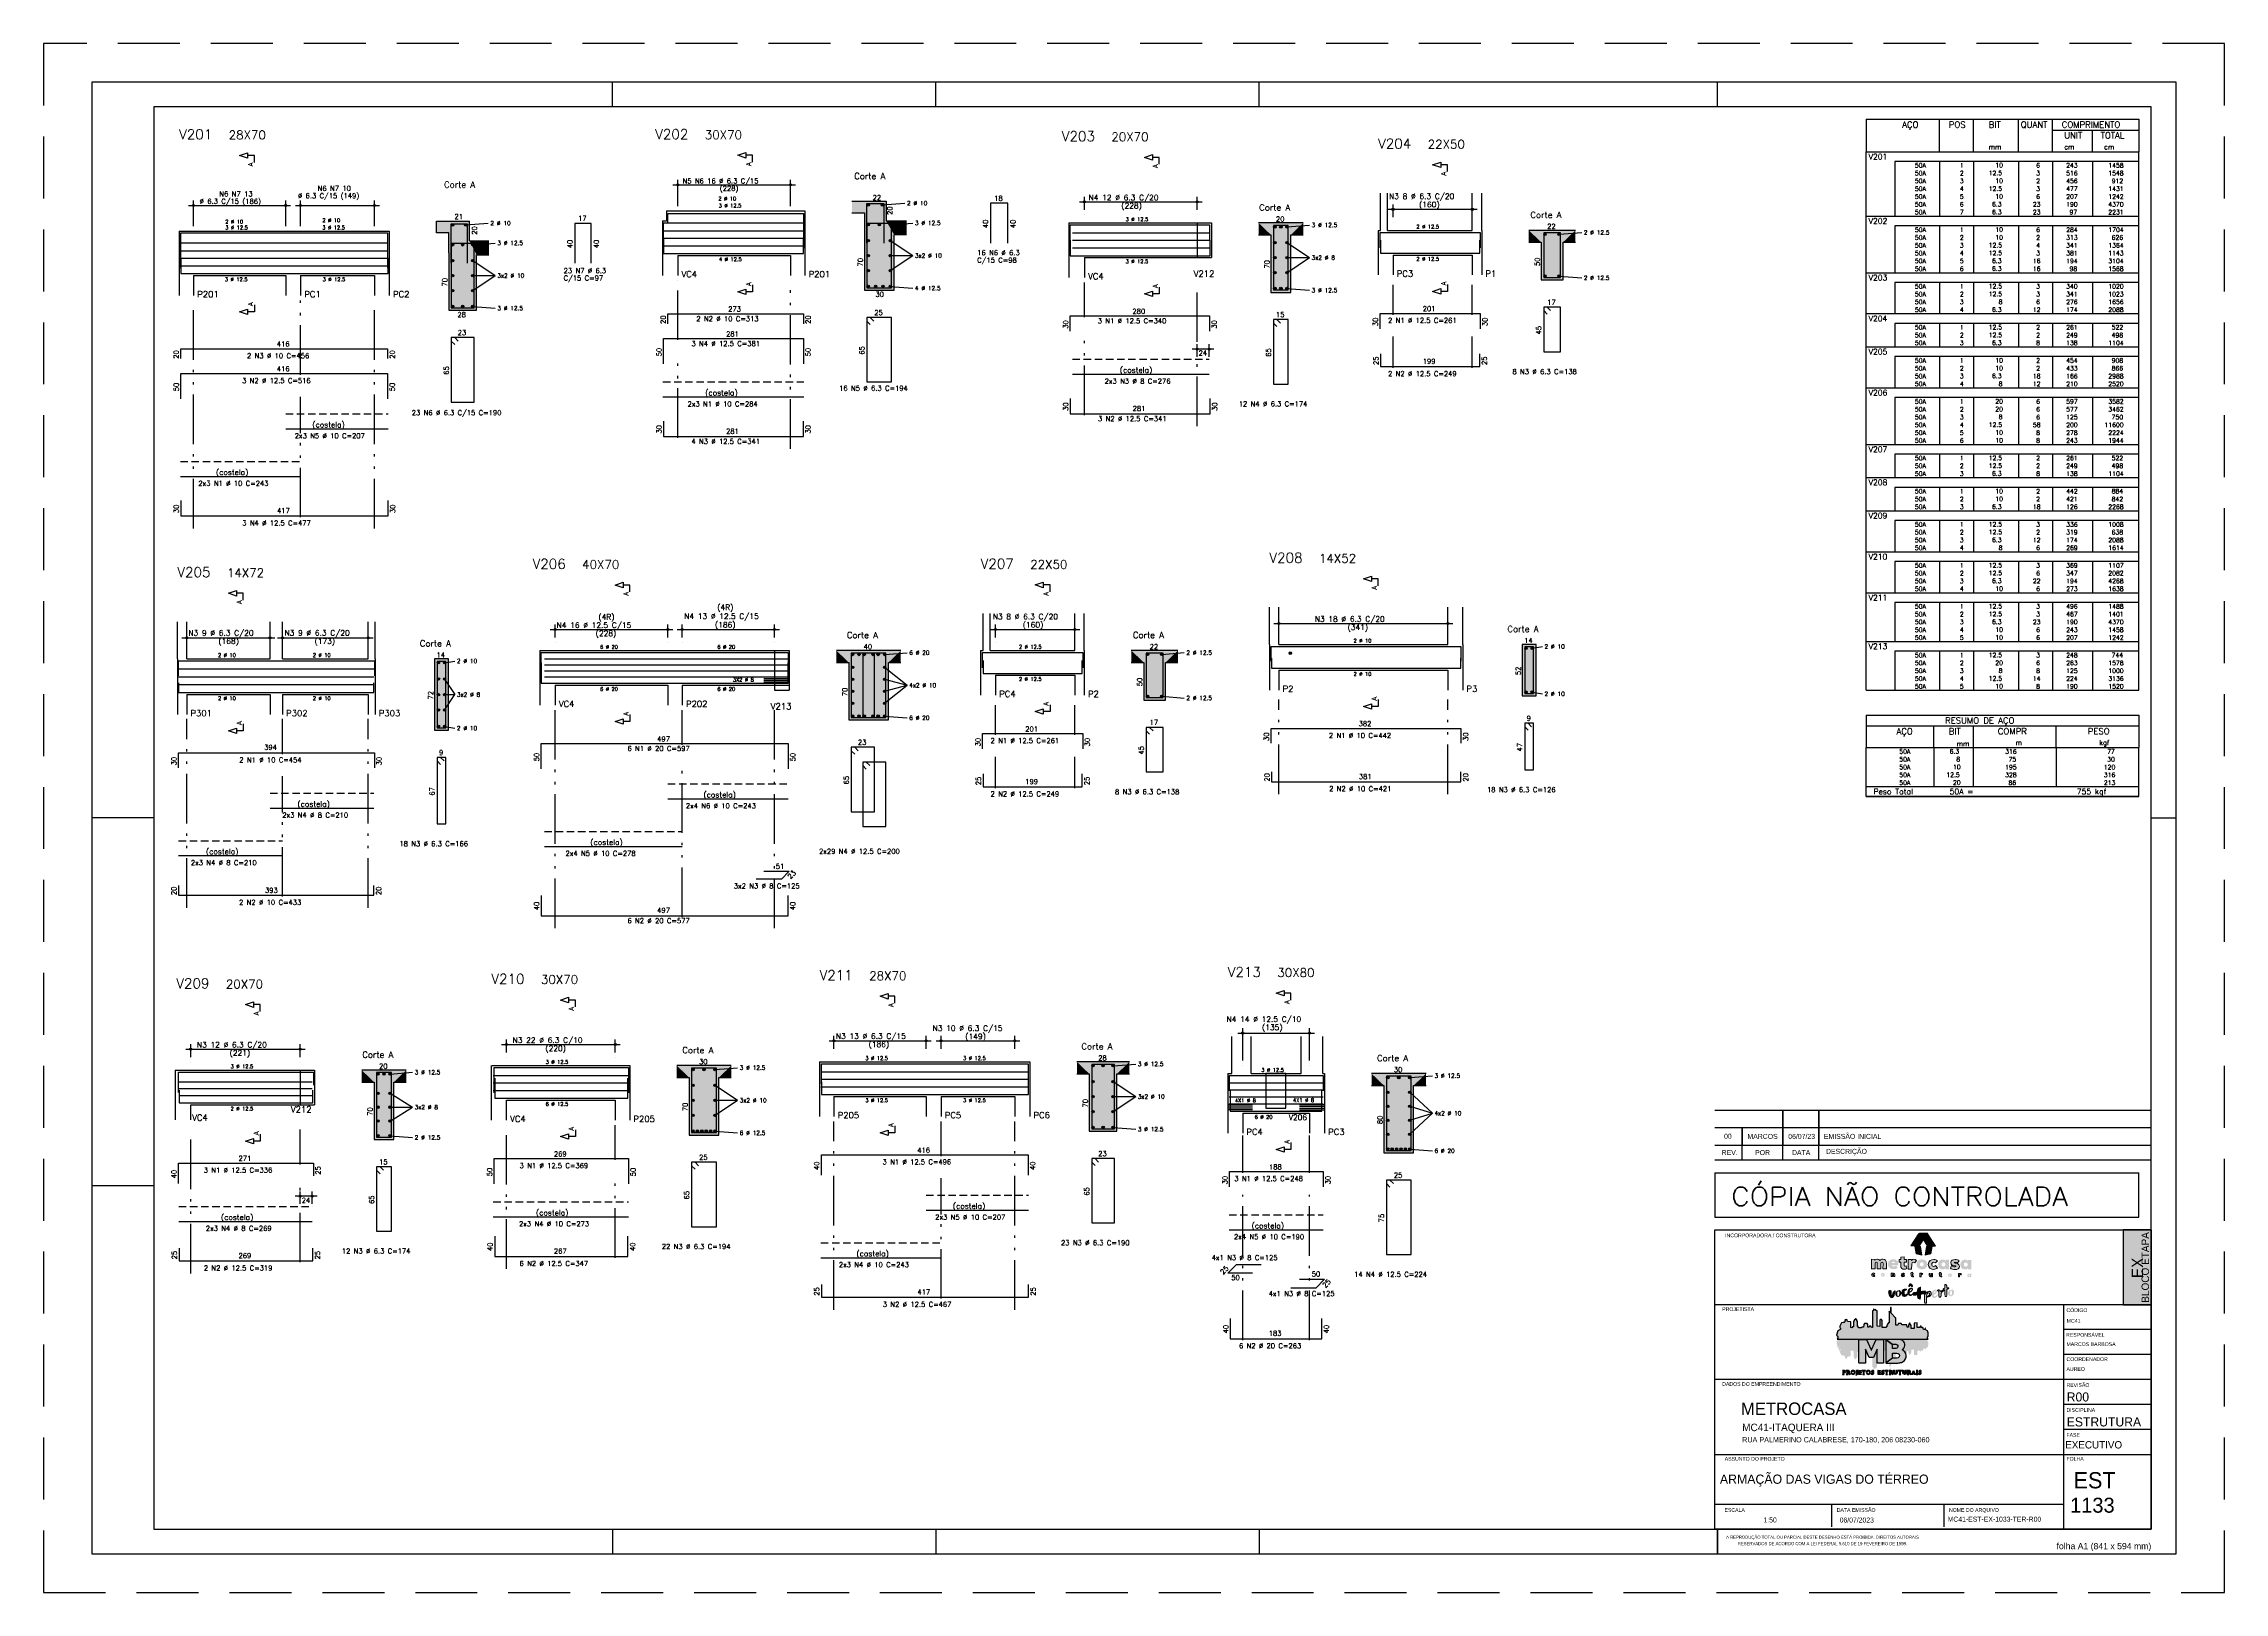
# Model space of a CAD drawing. Extents: x -2 to 86, y -1.2 to 61.3.
import ezdxf
from ezdxf.enums import TextEntityAlignment as Align

# ---------------------------------------------------------------- set-up
doc = ezdxf.new("R2010")
doc.units = 0
doc.header["$MEASUREMENT"] = 0
for name, pattern in [('CENTER', [2, 1.25, -0.25, 0.25, -0.25]), ('ESTILO_TQS_0001', [0.45, 0.3, -0.15]), ('ESTILO_TQS_0004', [3.3, 2, -0.4, 0.05, -0.4, 0.05, -0.4]), ('HIDDEN', [0.375, 0.25, -0.125])]:
    doc.linetypes.add(name, pattern=pattern)
doc.layers.get('0').update_dxf_attribs({"linetype": 'CONTINUOUS'})
doc.layers.get('Defpoints').update_dxf_attribs({"linetype": 'CONTINUOUS'})
for name, color, linetype in [('_ARQUIVO', 7, 'CONTINUOUS'), ('ARQ-MAR', 2, 'CONTINUOUS'), ('ARQ_CAR', 7, 'CONTINUOUS'), ('ARQ_CAR-TXT', 7, 'CONTINUOUS'), ('ARQ_FOLHA', 7, 'CONTINUOUS'), ('ARQ_TXT-2', 2, 'CONTINUOUS'), ('ARQ_TXT-4', 4, 'CONTINUOUS'), ('ARQ_VISTA 0', 251, 'CONTINUOUS'), ('H7', 1, 'CONTINUOUS'), ('Layer 1', 7, 'CONTINUOUS'), ('PENA_01', 1, 'CONTINUOUS'), ('PENA_02', 2, 'CONTINUOUS'), ('PENA_03', 3, 'CONTINUOUS'), ('PENA_04', 4, 'CONTINUOUS'), ('PENA_05', 5, 'CONTINUOUS'), ('PENA_06', 6, 'CONTINUOUS'), ('PENA_10', 253, 'CONTINUOUS'), ('PSG-NV1-HTC-251', 251, 'CONTINUOUS'), ('PSG-NV2-FLH-SELO', 1, 'CONTINUOUS'), ('ver', 20, 'CONTINUOUS')]:
    doc.layers.add(name, color=color, linetype=linetype)
doc.styles.add('01-MILLEU', font='GOTHIC.TTF')
doc.styles.add('CARIMBO', font='romans.shx', dxfattribs={"height": 30})
doc.styles.add('R300', font='SIMPLEX.SHX', dxfattribs={"width": 1.1, "height": 5.5})
doc.styles.get("Standard").update_dxf_attribs({"font": 'ROMANS.SHX'})
doc.styles.add('TQS_ARIAL', font='arial.ttf')

# ---------------------------------------------------------------- blocks, each defined once
blk = doc.blocks.new('FOLHA A1 - 841 X 594')
at = {"layer": 'ARQ_FOLHA', "color": 1}
for p, q in [((-631, 584), (-631, 594)), ((-500.5, 584), (-500.5, 594)), ((-370, 584), (-370, 594)), ((-185, 584), (-185, 594)), ((-816, 297), (-841, 297)), ((-10, 297), (0, 297)), ((-816, 148.5), (-841, 148.5)), ((-631, 10), (-631, 0)), ((-500.5, 10), (-500.5, 0)), ((-370, 10), (-370, 0)), ((-185, 10), (-185, 0.5)), ((-185, 0.5), (-185, 10)), ((-185, 9.5), (-185, 0)), ((-185, 9.5), (-185, 0)), ((-185, 0), (-185, 9.5))]:
    blk.add_line(p, q, dxfattribs=at)
for points in [[(-841, 0), (0, 0), (0, 594), (-841, 594)], [(-816, 10), (-10, 10), (-10, 584), (-816, 584)]]:
    blk.add_lwpolyline(points, close=True, dxfattribs=at)
at = {"layer": 'Defpoints', "color": 8, "linetype": 'HIDDEN', "ltscale": 100}
blk.add_lwpolyline([(-860.5, 609.5), (-860.5, -15.5), (19.5, -15.5), (19.5, 609.5)], close=True, dxfattribs=at)
at = {"layer": 'ARQ_FOLHA', "insert": (-10, 4.42), "char_height": 2.5, "width": 84.157, "attachment_point": 3, "style": 'TQS_ARIAL'}
blk.add_mtext('\\pxt3;folha A1 (841 x 594 mm)', dxfattribs=at)
at = {"layer": 'PSG-NV1-HTC-251', "insert": (-185, 10), "char_height": 1.25, "width": 84.6052, "attachment_point": 1, "line_spacing_factor": 1.25, "style": 'CARIMBO'}
blk.add_mtext('\\pxqc;{\\fArial Narrow|b0|i0|c0|p34;\\PA REPRODUÇÃO TOTAL OU PARCIAL DESTE DESENHO ESTÁ PROIBIDA. DIREITOS AUTORAIS \\PRESERVADOS DE ACORDO COM A LEI FEDERAL 9.610 DE 19 FEVEREIRO DE 1998.}', dxfattribs=at)
blk = doc.blocks.new('*U23')
blk.add_blockref('FOLHA A1 - 841 X 594', (0, 0))
blk = doc.blocks.new('*U26')
at = {"layer": 'ARQ_CAR-TXT', "true_color": 0x58ba48}
h = blk.add_hatch(color=85, dxfattribs=at)
h.dxf.hatch_style = 1
h.paths.add_polyline_path([(-11.28, 0), (0, 0), (0, 30), (-11.28, 30)])
at = {"layer": 'ARQ_CAR', "color": 5}
blk.add_lwpolyline([(-11.28, 0), (0, 0), (0, 30), (-11.28, 30)], close=True, dxfattribs=at)
at = {"layer": 'ARQ_CAR-TXT', "color": 4, "style": '01-MILLEU'}
blk.add_text('EX', height=4.614, rotation=90, dxfattribs=at).set_placement((-3.26, 10.64))
at = {"layer": 'ARQ_TXT-2', "style": '01-MILLEU'}
blk.add_text('EXECUTIVO', height=2.95, dxfattribs=at).set_placement((-34.5, -57.63))
blk = doc.blocks.new('METROCASA')
at = {"layer": 'Layer 1', "true_color": 0xed1c24}
h = blk.add_hatch(color=240, dxfattribs=at)
h.dxf.hatch_style = 2
h.paths.add_polyline_path([(-1.29, 0.86), (-1.02, -0.59), (0.13, -0.85), (-0.13, 0.85)])
h.paths.add_polyline_path([(2.84, 0.94), (1.22, 3.51), (-0.37, 3.52), (1.27, 0.94)])
h.paths.add_polyline_path([(-2.08, 0.96), (-0.44, 0.95), (0.36, 2.19), (-0.45, 3.48)])
h.paths.add_polyline_path([(0.77, -0.85), (1.92, -0.6), (2.21, 0.84), (1.05, 0.84)])
at = {"layer": 'Layer 1', "true_color": 0x404041}
h = blk.add_hatch(color=250, dxfattribs=at)
h.dxf.hatch_style = 2
edge = h.paths.add_edge_path()
edge.add_spline(control_points=[(-3.66, -4.74), (-3.71, -4.74), (-3.72, -4.72), (-3.72, -4.71), (-3.72, -4.68), (-3.69, -4.68), (-3.66, -4.68), (-3.6, -4.68), (-3.52, -4.7), (-3.48, -4.72), (-3.48, -4.72), (-3.38, -4.57), (-3.38, -4.57), (-3.44, -4.52), (-3.54, -4.48), (-3.65, -4.48), (-3.81, -4.48), (-3.97, -4.54), (-3.97, -4.71), (-3.97, -4.87), (-3.81, -4.92), (-3.68, -4.93), (-3.63, -4.93), (-3.61, -4.94), (-3.61, -4.97), (-3.61, -4.99), (-3.63, -5), (-3.68, -5), (-3.73, -5), (-3.81, -4.99), (-3.92, -4.92), (-3.92, -4.92), (-4, -5.11), (-4, -5.11), (-3.92, -5.16), (-3.79, -5.2), (-3.67, -5.2), (-3.51, -5.2), (-3.36, -5.14), (-3.35, -4.97), (-3.35, -4.79), (-3.52, -4.75), (-3.66, -4.74)], knot_values=[0, 0, 0, 0, 1, 1, 1, 2, 2, 2, 3, 3, 3, 4, 4, 4, 5, 5, 5, 6, 6, 6, 7, 7, 7, 8, 8, 8, 9, 9, 9, 10, 10, 10, 11, 11, 11, 12, 12, 12, 13, 13, 13, 14, 14, 14, 14], degree=3, periodic=0)
edge = h.paths.add_edge_path()
edge.add_spline(control_points=[(-5.55, -4.47), (-5.62, -4.47), (-5.7, -4.5), (-5.76, -4.56), (-5.76, -4.56), (-5.77, -4.49), (-5.77, -4.49), (-5.77, -4.49), (-6, -4.49), (-6, -4.49), (-6, -4.49), (-6, -5.17), (-6, -5.17), (-6, -5.17), (-5.75, -5.17), (-5.75, -5.17), (-5.75, -5.17), (-5.75, -4.81), (-5.75, -4.81), (-5.75, -4.72), (-5.69, -4.68), (-5.63, -4.68), (-5.58, -4.68), (-5.54, -4.71), (-5.54, -4.79), (-5.54, -4.79), (-5.54, -5.17), (-5.54, -5.17), (-5.54, -5.17), (-5.29, -5.17), (-5.29, -5.17), (-5.29, -5.17), (-5.28, -4.79), (-5.28, -4.79), (-5.28, -4.55), (-5.4, -4.48), (-5.55, -4.47)], knot_values=[0, 0, 0, 0, 1, 1, 1, 2, 2, 2, 3, 3, 3, 4, 4, 4, 5, 5, 5, 6, 6, 6, 7, 7, 7, 8, 8, 8, 9, 9, 9, 10, 10, 10, 11, 11, 11, 12, 12, 12, 12], degree=3, periodic=0)
edge = h.paths.add_edge_path()
edge.add_spline(control_points=[(-7.69, -4.46), (-7.89, -4.46), (-8.08, -4.57), (-8.08, -4.82), (-8.08, -5.06), (-7.89, -5.17), (-7.69, -5.17), (-7.5, -5.18), (-7.3, -5.07), (-7.3, -4.82), (-7.3, -4.57), (-7.49, -4.47), (-7.69, -4.46)], knot_values=[0, 0, 0, 0, 1, 1, 1, 2, 2, 2, 3, 3, 3, 4, 4, 4, 4], degree=3, periodic=0)
edge = h.paths.add_edge_path()
edge.add_spline(control_points=[(-7.69, -4.97), (-7.78, -4.97), (-7.83, -4.9), (-7.83, -4.82), (-7.83, -4.74), (-7.78, -4.67), (-7.69, -4.67), (-7.6, -4.67), (-7.55, -4.74), (-7.55, -4.82), (-7.55, -4.9), (-7.61, -4.97), (-7.69, -4.97)], knot_values=[0, 0, 0, 0, 1, 1, 1, 2, 2, 2, 3, 3, 3, 4, 4, 4, 4], degree=3, periodic=0)
edge = h.paths.add_edge_path()
edge.add_spline(control_points=[(-9.57, -4.95), (-9.67, -4.95), (-9.72, -4.88), (-9.72, -4.81), (-9.72, -4.73), (-9.67, -4.66), (-9.57, -4.66), (-9.53, -4.66), (-9.49, -4.67), (-9.46, -4.71), (-9.46, -4.71), (-9.32, -4.56), (-9.32, -4.56), (-9.39, -4.49), (-9.49, -4.45), (-9.59, -4.45), (-9.78, -4.45), (-9.97, -4.56), (-9.97, -4.81), (-9.97, -5.06), (-9.78, -5.16), (-9.59, -5.16), (-9.48, -5.16), (-9.39, -5.12), (-9.3, -5.05), (-9.3, -5.05), (-9.45, -4.9), (-9.45, -4.9), (-9.48, -4.93), (-9.53, -4.95), (-9.57, -4.95)], knot_values=[0, 0, 0, 0, 1, 1, 1, 2, 2, 2, 3, 3, 3, 4, 4, 4, 5, 5, 5, 6, 6, 6, 7, 7, 7, 8, 8, 8, 9, 9, 9, 10, 10, 10, 10], degree=3, periodic=0)
edge = h.paths.add_edge_path()
edge.add_spline(control_points=[(-1.68, -5), (-1.72, -5), (-1.74, -4.98), (-1.74, -4.93), (-1.74, -4.93), (-1.74, -4.71), (-1.74, -4.71), (-1.74, -4.71), (-1.59, -4.71), (-1.59, -4.71), (-1.59, -4.71), (-1.59, -4.52), (-1.59, -4.52), (-1.59, -4.52), (-1.74, -4.52), (-1.74, -4.52), (-1.74, -4.52), (-1.74, -4.32), (-1.74, -4.32), (-1.74, -4.32), (-1.99, -4.34), (-1.99, -4.34), (-1.99, -4.34), (-1.99, -4.51), (-1.99, -4.51), (-1.99, -4.51), (-2.1, -4.51), (-2.1, -4.51), (-2.1, -4.51), (-2.1, -4.71), (-2.1, -4.71), (-2.1, -4.71), (-1.99, -4.71), (-1.99, -4.71), (-1.99, -4.71), (-1.99, -4.93), (-1.99, -4.93), (-2, -5.14), (-1.88, -5.21), (-1.74, -5.21), (-1.67, -5.21), (-1.61, -5.19), (-1.55, -5.16), (-1.55, -5.16), (-1.6, -4.97), (-1.6, -4.97), (-1.62, -4.99), (-1.65, -5), (-1.68, -5)], knot_values=[0, 0, 0, 0, 1, 1, 1, 2, 2, 2, 3, 3, 3, 4, 4, 4, 5, 5, 5, 6, 6, 6, 7, 7, 7, 8, 8, 8, 9, 9, 9, 10, 10, 10, 11, 11, 11, 12, 12, 12, 13, 13, 13, 14, 14, 14, 15, 15, 15, 16, 16, 16, 16], degree=3, periodic=0)
edge = h.paths.add_edge_path()
edge.add_spline(control_points=[(9.78, -4.57), (9.78, -4.57), (9.77, -4.65), (9.77, -4.65), (9.73, -4.59), (9.66, -4.56), (9.57, -4.56), (9.37, -4.56), (9.24, -4.71), (9.24, -4.91), (9.24, -5.11), (9.35, -5.25), (9.55, -5.26), (9.62, -5.27), (9.71, -5.24), (9.77, -5.18), (9.77, -5.18), (9.78, -5.25), (9.78, -5.25), (9.78, -5.25), (10.01, -5.25), (10.01, -5.25), (10.01, -5.25), (10.02, -4.57), (10.02, -4.57), (10.02, -4.57), (9.78, -4.57), (9.78, -4.57)], knot_values=[0, 0, 0, 0, 1, 1, 1, 2, 2, 2, 3, 3, 3, 4, 4, 4, 5, 5, 5, 6, 6, 6, 7, 7, 7, 8, 8, 8, 9, 9, 9, 9], degree=3, periodic=0)
edge = h.paths.add_edge_path()
edge.add_spline(control_points=[(9.62, -5.06), (9.55, -5.06), (9.49, -5), (9.49, -4.91), (9.49, -4.82), (9.55, -4.76), (9.62, -4.76), (9.71, -4.76), (9.76, -4.82), (9.76, -4.91), (9.76, -4.99), (9.71, -5.06), (9.62, -5.06)], knot_values=[0, 0, 0, 0, 1, 1, 1, 2, 2, 2, 3, 3, 3, 4, 4, 4, 4], degree=3, periodic=0)
edge = h.paths.add_edge_path()
edge.add_spline(control_points=[(7.69, -4.64), (7.69, -4.64), (7.68, -4.56), (7.68, -4.56), (7.68, -4.56), (7.45, -4.56), (7.45, -4.56), (7.45, -4.56), (7.45, -5.24), (7.45, -5.24), (7.45, -5.24), (7.7, -5.24), (7.7, -5.24), (7.7, -5.24), (7.7, -4.89), (7.7, -4.89), (7.7, -4.8), (7.76, -4.76), (7.82, -4.76), (7.86, -4.76), (7.89, -4.77), (7.93, -4.8), (7.93, -4.8), (8.04, -4.62), (8.04, -4.62), (7.99, -4.57), (7.93, -4.55), (7.86, -4.55), (7.79, -4.55), (7.73, -4.57), (7.69, -4.64)], knot_values=[0, 0, 0, 0, 1, 1, 1, 2, 2, 2, 3, 3, 3, 4, 4, 4, 5, 5, 5, 6, 6, 6, 7, 7, 7, 8, 8, 8, 9, 9, 9, 10, 10, 10, 10], degree=3, periodic=0)
edge = h.paths.add_edge_path()
edge.add_spline(control_points=[(5.76, -4.54), (5.56, -4.54), (5.37, -4.64), (5.37, -4.89), (5.37, -5.14), (5.56, -5.24), (5.75, -5.25), (5.95, -5.25), (6.14, -5.14), (6.14, -4.89), (6.15, -4.65), (5.96, -4.54), (5.76, -4.54)], knot_values=[0, 0, 0, 0, 1, 1, 1, 2, 2, 2, 3, 3, 3, 4, 4, 4, 4], degree=3, periodic=0)
edge = h.paths.add_edge_path()
edge.add_spline(control_points=[(5.76, -5.04), (5.67, -5.04), (5.62, -4.97), (5.62, -4.89), (5.62, -4.81), (5.67, -4.74), (5.76, -4.74), (5.85, -4.74), (5.9, -4.81), (5.9, -4.89), (5.9, -4.97), (5.84, -5.04), (5.76, -5.04)], knot_values=[0, 0, 0, 0, 1, 1, 1, 2, 2, 2, 3, 3, 3, 4, 4, 4, 4], degree=3, periodic=0)
edge = h.paths.add_edge_path()
edge.add_spline(control_points=[(4, -5.03), (3.96, -5.03), (3.94, -5.01), (3.93, -4.96), (3.93, -4.96), (3.94, -4.74), (3.94, -4.74), (3.94, -4.74), (4.09, -4.74), (4.09, -4.74), (4.09, -4.74), (4.09, -4.55), (4.09, -4.55), (4.09, -4.55), (3.94, -4.55), (3.94, -4.55), (3.94, -4.55), (3.94, -4.35), (3.94, -4.35), (3.94, -4.35), (3.69, -4.38), (3.69, -4.38), (3.69, -4.38), (3.69, -4.54), (3.69, -4.54), (3.69, -4.54), (3.58, -4.54), (3.58, -4.54), (3.58, -4.54), (3.58, -4.74), (3.58, -4.74), (3.58, -4.74), (3.69, -4.74), (3.69, -4.74), (3.69, -4.74), (3.68, -4.96), (3.68, -4.96), (3.68, -5.17), (3.8, -5.24), (3.93, -5.24), (4, -5.24), (4.07, -5.22), (4.13, -5.19), (4.13, -5.19), (4.08, -5), (4.08, -5), (4.05, -5.02), (4.03, -5.03), (4, -5.03)], knot_values=[0, 0, 0, 0, 1, 1, 1, 2, 2, 2, 3, 3, 3, 4, 4, 4, 5, 5, 5, 6, 6, 6, 7, 7, 7, 8, 8, 8, 9, 9, 9, 10, 10, 10, 11, 11, 11, 12, 12, 12, 13, 13, 13, 14, 14, 14, 15, 15, 15, 16, 16, 16, 16], degree=3, periodic=0)
edge = h.paths.add_edge_path()
edge.add_spline(control_points=[(2.03, -4.89), (2.03, -4.98), (1.97, -5.02), (1.91, -5.02), (1.87, -5.02), (1.82, -4.99), (1.82, -4.9), (1.82, -4.9), (1.82, -4.53), (1.82, -4.53), (1.82, -4.53), (1.57, -4.53), (1.57, -4.53), (1.57, -4.53), (1.57, -4.9), (1.57, -4.9), (1.57, -5.15), (1.69, -5.22), (1.83, -5.22), (1.9, -5.23), (1.99, -5.2), (2.05, -5.14), (2.05, -5.14), (2.06, -5.21), (2.06, -5.21), (2.06, -5.21), (2.28, -5.21), (2.28, -5.21), (2.28, -5.21), (2.28, -4.53), (2.28, -4.53), (2.28, -4.53), (2.03, -4.53), (2.03, -4.53), (2.03, -4.53), (2.03, -4.89), (2.03, -4.89)], knot_values=[0, 0, 0, 0, 1, 1, 1, 2, 2, 2, 3, 3, 3, 4, 4, 4, 5, 5, 5, 6, 6, 6, 7, 7, 7, 8, 8, 8, 9, 9, 9, 10, 10, 10, 11, 11, 11, 12, 12, 12, 12], degree=3, periodic=0)
edge = h.paths.add_edge_path()
edge.add_spline(control_points=[(-0.02, -4.59), (-0.02, -4.59), (-0.04, -4.52), (-0.04, -4.52), (-0.04, -4.52), (-0.26, -4.52), (-0.26, -4.52), (-0.26, -4.52), (-0.27, -5.2), (-0.27, -5.2), (-0.27, -5.2), (-0.02, -5.2), (-0.02, -5.2), (-0.02, -5.2), (-0.01, -4.85), (-0.01, -4.85), (-0.01, -4.76), (0.04, -4.72), (0.1, -4.72), (0.15, -4.72), (0.18, -4.73), (0.22, -4.76), (0.22, -4.76), (0.32, -4.58), (0.32, -4.58), (0.28, -4.53), (0.21, -4.51), (0.14, -4.5), (0.08, -4.5), (0.01, -4.53), (-0.02, -4.59)], knot_values=[0, 0, 0, 0, 1, 1, 1, 2, 2, 2, 3, 3, 3, 4, 4, 4, 5, 5, 5, 6, 6, 6, 7, 7, 7, 8, 8, 8, 9, 9, 9, 10, 10, 10, 10], degree=3, periodic=0)
at = {"layer": 'Layer 1', "true_color": 0xed1c24}
h = blk.add_hatch(color=240, dxfattribs=at)
h.dxf.hatch_style = 2
edge = h.paths.add_edge_path()
edge.add_spline(control_points=[(-1.94, -1.96), (-1.94, -1.96), (-1.98, -1.76), (-1.98, -1.76), (-1.98, -1.76), (-2.62, -1.75), (-2.62, -1.75), (-2.62, -1.75), (-2.63, -3.66), (-2.63, -3.66), (-2.63, -3.66), (-1.92, -3.66), (-1.92, -3.66), (-1.92, -3.66), (-1.91, -2.67), (-1.91, -2.67), (-1.91, -2.42), (-1.76, -2.31), (-1.58, -2.31), (-1.46, -2.31), (-1.38, -2.34), (-1.26, -2.43), (-1.26, -2.43), (-0.98, -1.92), (-0.98, -1.92), (-1.1, -1.79), (-1.28, -1.71), (-1.48, -1.71), (-1.66, -1.71), (-1.84, -1.79), (-1.94, -1.96)], knot_values=[0, 0, 0, 0, 1, 1, 1, 2, 2, 2, 3, 3, 3, 4, 4, 4, 5, 5, 5, 6, 6, 6, 7, 7, 7, 8, 8, 8, 9, 9, 9, 10, 10, 10, 10], degree=3, periodic=0)
edge = h.paths.add_edge_path()
edge.add_spline(control_points=[(-5.6, -1.69), (-6.11, -1.69), (-6.66, -1.99), (-6.66, -2.69), (-6.67, -3.38), (-6.16, -3.68), (-5.56, -3.68), (-5.23, -3.68), (-4.92, -3.58), (-4.69, -3.37), (-4.69, -3.37), (-5.04, -2.98), (-5.04, -2.98), (-5.16, -3.07), (-5.32, -3.13), (-5.53, -3.13), (-5.68, -3.13), (-5.9, -3.06), (-5.95, -2.89), (-5.95, -2.89), (-4.62, -2.89), (-4.62, -2.89), (-4.45, -2.14), (-4.92, -1.69), (-5.6, -1.69)], knot_values=[0, 0, 0, 0, 1, 1, 1, 2, 2, 2, 3, 3, 3, 4, 4, 4, 5, 5, 5, 6, 6, 6, 7, 7, 7, 8, 8, 8, 8], degree=3, periodic=0)
edge = h.paths.add_edge_path()
edge.add_spline(control_points=[(-5.94, -2.43), (-5.89, -2.12), (-5.27, -2.13), (-5.25, -2.43), (-5.25, -2.43), (-5.94, -2.43), (-5.94, -2.43)], knot_values=[0, 0, 0, 0, 1, 1, 1, 2, 2, 2, 2], degree=3, periodic=0)
edge = h.paths.add_edge_path()
edge.add_spline(control_points=[(4.86, -2), (4.76, -1.84), (4.58, -1.75), (4.31, -1.75), (3.75, -1.74), (3.38, -2.17), (3.38, -2.74), (3.37, -3.29), (3.68, -3.69), (4.24, -3.73), (4.45, -3.74), (4.71, -3.67), (4.87, -3.49), (4.87, -3.49), (4.9, -3.7), (4.9, -3.7), (4.9, -3.7), (5.56, -3.7), (5.56, -3.7), (5.56, -3.7), (5.57, -1.8), (5.57, -1.8), (5.57, -1.8), (4.9, -1.79), (4.9, -1.79), (4.9, -1.79), (4.86, -2), (4.86, -2)], knot_values=[0, 0, 0, 0, 1, 1, 1, 2, 2, 2, 3, 3, 3, 4, 4, 4, 5, 5, 5, 6, 6, 6, 7, 7, 7, 8, 8, 8, 9, 9, 9, 9], degree=3, periodic=0)
edge = h.paths.add_edge_path()
edge.add_spline(control_points=[(4.46, -3.16), (4.25, -3.16), (4.08, -3.01), (4.08, -2.74), (4.08, -2.47), (4.25, -2.32), (4.47, -2.32), (4.72, -2.32), (4.86, -2.49), (4.86, -2.74), (4.86, -2.97), (4.7, -3.16), (4.46, -3.16)], knot_values=[0, 0, 0, 0, 1, 1, 1, 2, 2, 2, 3, 3, 3, 4, 4, 4, 4], degree=3, periodic=0)
edge = h.paths.add_edge_path()
edge.add_spline(control_points=[(-7.68, -1.68), (-7.94, -1.68), (-8.15, -1.76), (-8.31, -1.95), (-8.4, -1.77), (-8.59, -1.69), (-8.78, -1.68), (-8.98, -1.68), (-9.19, -1.76), (-9.31, -1.92), (-9.31, -1.92), (-9.36, -1.72), (-9.36, -1.72), (-9.36, -1.72), (-9.95, -1.71), (-9.95, -1.71), (-9.95, -1.71), (-9.96, -3.62), (-9.96, -3.62), (-9.96, -3.62), (-9.26, -3.62), (-9.26, -3.62), (-9.26, -3.62), (-9.25, -2.58), (-9.25, -2.58), (-9.25, -2.37), (-9.12, -2.27), (-9, -2.27), (-8.87, -2.27), (-8.8, -2.35), (-8.8, -2.57), (-8.8, -2.57), (-8.81, -3.62), (-8.81, -3.62), (-8.81, -3.62), (-8.11, -3.63), (-8.11, -3.63), (-8.11, -3.63), (-8.1, -2.58), (-8.1, -2.58), (-8.1, -2.37), (-7.98, -2.29), (-7.86, -2.29), (-7.75, -2.29), (-7.66, -2.37), (-7.66, -2.57), (-7.66, -2.57), (-7.67, -3.63), (-7.67, -3.63), (-7.67, -3.63), (-6.96, -3.63), (-6.96, -3.63), (-6.96, -3.63), (-6.95, -2.57), (-6.95, -2.57), (-6.95, -1.94), (-7.26, -1.68), (-7.68, -1.68)], knot_values=[0, 0, 0, 0, 1, 1, 1, 2, 2, 2, 3, 3, 3, 4, 4, 4, 5, 5, 5, 6, 6, 6, 7, 7, 7, 8, 8, 8, 9, 9, 9, 10, 10, 10, 11, 11, 11, 12, 12, 12, 13, 13, 13, 14, 14, 14, 15, 15, 15, 16, 16, 16, 17, 17, 17, 18, 18, 18, 19, 19, 19, 19], degree=3, periodic=0)
edge = h.paths.add_edge_path()
edge.add_spline(control_points=[(-3.23, -3.11), (-3.34, -3.11), (-3.41, -3.06), (-3.42, -2.93), (-3.42, -2.93), (-3.41, -2.3), (-3.41, -2.3), (-3.41, -2.3), (-2.98, -2.3), (-2.98, -2.3), (-2.98, -2.3), (-2.98, -1.76), (-2.98, -1.76), (-2.98, -1.76), (-3.41, -1.76), (-3.41, -1.76), (-3.41, -1.76), (-3.4, -1.21), (-3.4, -1.21), (-3.4, -1.21), (-4.11, -1.28), (-4.11, -1.28), (-4.11, -1.28), (-4.11, -1.76), (-4.11, -1.76), (-4.11, -1.76), (-4.42, -1.75), (-4.42, -1.75), (-4.42, -1.75), (-4.42, -2.3), (-4.42, -2.3), (-4.42, -2.3), (-4.11, -2.3), (-4.11, -2.3), (-4.11, -2.3), (-4.12, -2.92), (-4.12, -2.92), (-4.13, -3.52), (-3.79, -3.69), (-3.42, -3.7), (-3.22, -3.7), (-3.03, -3.66), (-2.87, -3.57), (-2.87, -3.57), (-3.02, -3.05), (-3.02, -3.05), (-3.08, -3.09), (-3.16, -3.11), (-3.23, -3.11)], knot_values=[0, 0, 0, 0, 1, 1, 1, 2, 2, 2, 3, 3, 3, 4, 4, 4, 5, 5, 5, 6, 6, 6, 7, 7, 7, 8, 8, 8, 9, 9, 9, 10, 10, 10, 11, 11, 11, 12, 12, 12, 13, 13, 13, 14, 14, 14, 15, 15, 15, 16, 16, 16, 16], degree=3, periodic=0)
edge = h.paths.add_edge_path()
edge.add_spline(control_points=[(2.53, -3.13), (2.26, -3.13), (2.12, -2.94), (2.12, -2.74), (2.12, -2.5), (2.27, -2.3), (2.54, -2.3), (2.66, -2.3), (2.77, -2.35), (2.86, -2.44), (2.86, -2.44), (3.24, -2.04), (3.24, -2.04), (3.04, -1.84), (2.77, -1.74), (2.5, -1.74), (1.96, -1.73), (1.43, -2.04), (1.42, -2.73), (1.42, -3.44), (1.94, -3.72), (2.5, -3.72), (2.78, -3.72), (3.06, -3.6), (3.28, -3.4), (3.28, -3.4), (2.88, -2.98), (2.88, -2.98), (2.79, -3.08), (2.66, -3.13), (2.53, -3.13)], knot_values=[0, 0, 0, 0, 1, 1, 1, 2, 2, 2, 3, 3, 3, 4, 4, 4, 5, 5, 5, 6, 6, 6, 7, 7, 7, 8, 8, 8, 9, 9, 9, 10, 10, 10, 10], degree=3, periodic=0)
edge = h.paths.add_edge_path()
edge.add_spline(control_points=[(9.37, -1.82), (9.37, -1.82), (9.33, -2.02), (9.33, -2.02), (9.23, -1.87), (9.04, -1.77), (8.77, -1.77), (8.22, -1.77), (7.85, -2.2), (7.84, -2.76), (7.84, -3.31), (8.15, -3.71), (8.71, -3.75), (8.92, -3.76), (9.17, -3.7), (9.34, -3.51), (9.34, -3.51), (9.37, -3.72), (9.37, -3.72), (9.37, -3.72), (10.02, -3.72), (10.02, -3.72), (10.02, -3.72), (10.03, -1.82), (10.03, -1.82), (10.03, -1.82), (9.37, -1.82), (9.37, -1.82)], knot_values=[0, 0, 0, 0, 1, 1, 1, 2, 2, 2, 3, 3, 3, 4, 4, 4, 5, 5, 5, 6, 6, 6, 7, 7, 7, 8, 8, 8, 9, 9, 9, 9], degree=3, periodic=0)
edge = h.paths.add_edge_path()
edge.add_spline(control_points=[(8.93, -3.18), (8.71, -3.18), (8.55, -3.03), (8.55, -2.76), (8.55, -2.5), (8.72, -2.34), (8.93, -2.35), (9.18, -2.35), (9.32, -2.51), (9.32, -2.77), (9.32, -2.99), (9.17, -3.18), (8.93, -3.18)], knot_values=[0, 0, 0, 0, 1, 1, 1, 2, 2, 2, 3, 3, 3, 4, 4, 4, 4], degree=3, periodic=0)
edge = h.paths.add_edge_path()
edge.add_spline(control_points=[(6.78, -2.48), (6.66, -2.48), (6.63, -2.42), (6.63, -2.39), (6.63, -2.32), (6.7, -2.29), (6.8, -2.3), (6.96, -2.29), (7.18, -2.35), (7.28, -2.41), (7.28, -2.41), (7.58, -1.99), (7.58, -1.99), (7.4, -1.85), (7.12, -1.76), (6.81, -1.76), (6.36, -1.75), (5.93, -1.92), (5.93, -2.38), (5.92, -2.84), (6.37, -2.99), (6.74, -3), (6.88, -3.02), (6.94, -3.05), (6.94, -3.11), (6.94, -3.17), (6.87, -3.2), (6.75, -3.2), (6.59, -3.19), (6.36, -3.18), (6.07, -2.98), (6.07, -2.98), (5.84, -3.5), (5.84, -3.5), (6.05, -3.66), (6.43, -3.75), (6.76, -3.76), (7.22, -3.76), (7.65, -3.58), (7.65, -3.11), (7.65, -2.61), (7.17, -2.49), (6.78, -2.48)], knot_values=[0, 0, 0, 0, 1, 1, 1, 2, 2, 2, 3, 3, 3, 4, 4, 4, 5, 5, 5, 6, 6, 6, 7, 7, 7, 8, 8, 8, 9, 9, 9, 10, 10, 10, 11, 11, 11, 12, 12, 12, 13, 13, 13, 14, 14, 14, 14], degree=3, periodic=0)
edge = h.paths.add_edge_path()
edge.add_spline(control_points=[(0.13, -1.72), (-0.42, -1.72), (-0.95, -2.01), (-0.96, -2.72), (-0.96, -3.41), (-0.42, -3.71), (0.12, -3.72), (0.66, -3.72), (1.21, -3.42), (1.22, -2.73), (1.22, -2.03), (0.7, -1.73), (0.13, -1.72)], knot_values=[0, 0, 0, 0, 1, 1, 1, 2, 2, 2, 3, 3, 3, 4, 4, 4, 4], degree=3, periodic=0)
edge = h.paths.add_edge_path()
edge.add_spline(control_points=[(0.13, -3.13), (-0.12, -3.13), (-0.27, -2.94), (-0.26, -2.72), (-0.26, -2.5), (-0.12, -2.3), (0.13, -2.31), (0.38, -2.31), (0.52, -2.5), (0.52, -2.72), (0.52, -2.96), (0.37, -3.14), (0.13, -3.13)], knot_values=[0, 0, 0, 0, 1, 1, 1, 2, 2, 2, 3, 3, 3, 4, 4, 4, 4], degree=3, periodic=0)
at = {"layer": 'Layer 1', "true_color": 0x404041}
h = blk.add_hatch(color=250, dxfattribs=at)
h.dxf.hatch_style = 2
edge = h.paths.add_edge_path()
edge.add_spline(control_points=[(-2.43, -7.17), (-2.4, -7.16), (-2.38, -7.15), (-2.36, -7.14), (-2.33, -7.13), (-2.31, -7.11), (-2.3, -7.09), (-2.28, -7.07), (-2.26, -7.04), (-2.24, -7.01), (-2.22, -6.98), (-2.2, -6.95), (-2.17, -6.92), (-2.15, -6.93), (-2.11, -6.95), (-2.08, -6.98), (-2.05, -7.01), (-2.01, -7.04), (-1.98, -7.06), (-1.94, -7.09), (-1.9, -7.11), (-1.87, -7.13), (-1.84, -7.14), (-1.81, -7.14), (-1.78, -7.12), (-1.75, -7.1), (-1.75, -7.07), (-1.76, -7.02), (-1.78, -6.98), (-1.8, -6.94), (-1.84, -6.89), (-1.87, -6.84), (-1.91, -6.8), (-1.96, -6.76), (-2, -6.72), (-2.04, -6.69), (-2.07, -6.68), (-2.11, -6.66), (-2.15, -6.65), (-2.18, -6.64), (-2.21, -6.64), (-2.24, -6.64), (-2.26, -6.65), (-2.29, -6.66), (-2.31, -6.68), (-2.33, -6.71), (-2.35, -6.73), (-2.36, -6.77), (-2.38, -6.82), (-2.4, -6.84), (-2.41, -6.87), (-2.43, -6.91), (-2.44, -6.95), (-2.46, -6.99), (-2.47, -7.03), (-2.48, -7.07), (-2.48, -7.11), (-2.48, -7.14), (-2.47, -7.16), (-2.46, -7.18), (-2.43, -7.17)], knot_values=[0, 0, 0, 0, 1, 1, 1, 2, 2, 2, 3, 3, 3, 4, 4, 4, 5, 5, 5, 6, 6, 6, 7, 7, 7, 8, 8, 8, 9, 9, 9, 10, 10, 10, 11, 11, 11, 12, 12, 12, 13, 13, 13, 14, 14, 14, 15, 15, 15, 16, 16, 16, 17, 17, 17, 18, 18, 18, 19, 19, 19, 20, 20, 20, 20], degree=3, periodic=0)
edge = h.paths.add_edge_path()
edge.add_spline(control_points=[(-5.26, -8.04), (-5.28, -8.03), (-5.33, -8.05), (-5.4, -8.1), (-5.49, -8.17), (-5.55, -8.25), (-5.6, -8.35), (-5.65, -8.45), (-5.69, -8.55), (-5.71, -8.65), (-5.74, -8.76), (-5.76, -8.85), (-5.77, -8.93), (-5.78, -9.02), (-5.8, -9.07), (-5.81, -9.1), (-5.83, -9.13), (-5.85, -9.12), (-5.88, -9.08), (-5.91, -9.04), (-5.94, -8.98), (-5.97, -8.89), (-6, -8.8), (-6.02, -8.7), (-6.04, -8.57), (-6.05, -8.44), (-6.05, -8.3), (-6.03, -8.14), (-6.03, -8.11), (-6.04, -8.08), (-6.06, -8.06), (-6.09, -8.03), (-6.12, -8.01), (-6.16, -8), (-6.2, -7.98), (-6.25, -7.98), (-6.3, -7.98), (-6.35, -7.99), (-6.4, -8), (-6.45, -8.03), (-6.48, -8.05), (-6.5, -8.08), (-6.52, -8.13), (-6.53, -8.18), (-6.53, -8.24), (-6.53, -8.31), (-6.53, -8.38), (-6.52, -8.45), (-6.5, -8.52), (-6.49, -8.6), (-6.47, -8.67), (-6.45, -8.74), (-6.43, -8.81), (-6.41, -8.87), (-6.39, -8.93), (-6.36, -8.98), (-6.34, -9.03), (-6.32, -9.05), (-6.29, -9.1), (-6.26, -9.14), (-6.23, -9.18), (-6.19, -9.23), (-6.16, -9.27), (-6.11, -9.3), (-6.07, -9.34), (-6.02, -9.36), (-5.96, -9.37), (-5.9, -9.38), (-5.83, -9.38), (-5.75, -9.35), (-5.71, -9.34), (-5.67, -9.31), (-5.63, -9.25), (-5.58, -9.19), (-5.54, -9.12), (-5.51, -9.05), (-5.47, -8.98), (-5.44, -8.9), (-5.41, -8.82), (-5.38, -8.74), (-5.36, -8.67), (-5.34, -8.61), (-5.32, -8.53), (-5.29, -8.44), (-5.27, -8.36), (-5.25, -8.27), (-5.23, -8.2), (-5.23, -8.15), (-5.22, -8.09), (-5.23, -8.06), (-5.26, -8.04)], knot_values=[0, 0, 0, 0, 1, 1, 1, 2, 2, 2, 3, 3, 3, 4, 4, 4, 5, 5, 5, 6, 6, 6, 7, 7, 7, 8, 8, 8, 9, 9, 9, 10, 10, 10, 11, 11, 11, 12, 12, 12, 13, 13, 13, 14, 14, 14, 15, 15, 15, 16, 16, 16, 17, 17, 17, 18, 18, 18, 19, 19, 19, 20, 20, 20, 21, 21, 21, 22, 22, 22, 23, 23, 23, 24, 24, 24, 25, 25, 25, 26, 26, 26, 27, 27, 27, 28, 28, 28, 29, 29, 29, 30, 30, 30, 30], degree=3, periodic=0)
edge = h.paths.add_edge_path()
edge.add_spline(control_points=[(-1.57, -8.39), (-1.57, -8.35), (-1.58, -8.33), (-1.6, -8.33), (-1.62, -8.34), (-1.64, -8.36), (-1.66, -8.39), (-1.68, -8.43), (-1.71, -8.47), (-1.75, -8.52), (-1.78, -8.56), (-1.82, -8.61), (-1.87, -8.65), (-1.92, -8.7), (-1.99, -8.73), (-2.07, -8.75), (-2.11, -8.76), (-2.14, -8.76), (-2.17, -8.75), (-2.19, -8.74), (-2.22, -8.73), (-2.24, -8.72), (-2.26, -8.7), (-2.27, -8.68), (-2.28, -8.66), (-2.3, -8.64), (-2.31, -8.61), (-2.31, -8.59), (-2.33, -8.53), (-2.34, -8.45), (-2.33, -8.37), (-2.27, -8.37), (-2.2, -8.36), (-2.14, -8.33), (-2.08, -8.31), (-2.02, -8.28), (-1.96, -8.23), (-1.89, -8.19), (-1.83, -8.12), (-1.77, -8.03), (-1.71, -7.95), (-1.68, -7.87), (-1.66, -7.8), (-1.65, -7.72), (-1.65, -7.65), (-1.67, -7.59), (-1.69, -7.53), (-1.72, -7.48), (-1.77, -7.45), (-1.81, -7.41), (-1.87, -7.39), (-1.93, -7.39), (-2, -7.4), (-2.06, -7.41), (-2.13, -7.43), (-2.2, -7.44), (-2.26, -7.47), (-2.32, -7.5), (-2.38, -7.53), (-2.44, -7.57), (-2.49, -7.62), (-2.54, -7.67), (-2.58, -7.72), (-2.62, -7.78), (-2.66, -7.87), (-2.7, -7.94), (-2.72, -8.02), (-2.74, -8.1), (-2.75, -8.16), (-2.76, -8.22), (-2.77, -8.29), (-2.77, -8.36), (-2.76, -8.42), (-2.75, -8.52), (-2.72, -8.62), (-2.68, -8.71), (-2.65, -8.78), (-2.6, -8.86), (-2.54, -8.92), (-2.47, -8.99), (-2.39, -9.03), (-2.28, -9.05), (-2.17, -9.07), (-2.07, -9.07), (-1.98, -9.04), (-1.9, -9.01), (-1.83, -8.97), (-1.78, -8.91), (-1.72, -8.86), (-1.68, -8.8), (-1.64, -8.73), (-1.61, -8.66), (-1.59, -8.6), (-1.58, -8.54), (-1.57, -8.48), (-1.56, -8.43), (-1.57, -8.39)], knot_values=[0, 0, 0, 0, 1, 1, 1, 2, 2, 2, 3, 3, 3, 4, 4, 4, 5, 5, 5, 6, 6, 6, 7, 7, 7, 8, 8, 8, 9, 9, 9, 10, 10, 10, 11, 11, 11, 12, 12, 12, 13, 13, 13, 14, 14, 14, 15, 15, 15, 16, 16, 16, 17, 17, 17, 18, 18, 18, 19, 19, 19, 20, 20, 20, 21, 21, 21, 22, 22, 22, 23, 23, 23, 24, 24, 24, 25, 25, 25, 26, 26, 26, 27, 27, 27, 28, 28, 28, 29, 29, 29, 30, 30, 30, 31, 31, 31, 32, 32, 32, 32], degree=3, periodic=0)
edge = h.paths.add_edge_path()
edge.add_spline(control_points=[(-2.31, -8.07), (-2.31, -8.04), (-2.3, -8.01), (-2.29, -7.98), (-2.27, -7.95), (-2.25, -7.9), (-2.23, -7.85), (-2.2, -7.81), (-2.17, -7.77), (-2.14, -7.75), (-2.1, -7.72), (-2.07, -7.7), (-2.03, -7.69), (-1.99, -7.67), (-1.95, -7.66), (-1.91, -7.65), (-1.9, -7.67), (-1.91, -7.7), (-1.91, -7.72), (-1.92, -7.75), (-1.93, -7.78), (-1.94, -7.81), (-1.95, -7.85), (-1.97, -7.89), (-2.01, -7.94), (-2.04, -7.99), (-2.07, -8.02), (-2.11, -8.05), (-2.15, -8.07), (-2.18, -8.09), (-2.21, -8.1), (-2.25, -8.11), (-2.29, -8.12), (-2.32, -8.13), (-2.32, -8.11), (-2.32, -8.09), (-2.31, -8.07)], knot_values=[0, 0, 0, 0, 1, 1, 1, 2, 2, 2, 3, 3, 3, 4, 4, 4, 5, 5, 5, 6, 6, 6, 7, 7, 7, 8, 8, 8, 9, 9, 9, 10, 10, 10, 11, 11, 11, 12, 12, 12, 12], degree=3, periodic=0)
edge = h.paths.add_edge_path()
edge.add_spline(control_points=[(-4.11, -8.09), (-4.16, -8), (-4.24, -7.93), (-4.34, -7.88), (-4.36, -7.87), (-4.38, -7.87), (-4.39, -7.87), (-4.4, -7.88), (-4.41, -7.89), (-4.43, -7.9), (-4.45, -7.92), (-4.48, -7.93), (-4.52, -7.95), (-4.57, -7.97), (-4.64, -7.99), (-4.74, -8), (-4.84, -8.02), (-4.93, -8.06), (-5, -8.14), (-5.07, -8.21), (-5.12, -8.29), (-5.15, -8.39), (-5.18, -8.48), (-5.2, -8.59), (-5.19, -8.69), (-5.18, -8.8), (-5.16, -8.89), (-5.11, -8.98), (-5.06, -9.06), (-5, -9.13), (-4.91, -9.18), (-4.82, -9.23), (-4.72, -9.25), (-4.59, -9.24), (-4.49, -9.22), (-4.4, -9.19), (-4.32, -9.13), (-4.24, -9.07), (-4.18, -9), (-4.12, -8.92), (-4.07, -8.84), (-4.03, -8.75), (-4.01, -8.65), (-3.99, -8.55), (-3.99, -8.45), (-4, -8.36), (-4.02, -8.26), (-4.05, -8.17), (-4.11, -8.09)], knot_values=[0, 0, 0, 0, 1, 1, 1, 2, 2, 2, 3, 3, 3, 4, 4, 4, 5, 5, 5, 6, 6, 6, 7, 7, 7, 8, 8, 8, 9, 9, 9, 10, 10, 10, 11, 11, 11, 12, 12, 12, 13, 13, 13, 14, 14, 14, 15, 15, 15, 16, 16, 16, 16], degree=3, periodic=0)
edge = h.paths.add_edge_path()
edge.add_spline(control_points=[(-4.4, -8.7), (-4.42, -8.76), (-4.44, -8.82), (-4.46, -8.88), (-4.48, -8.94), (-4.51, -8.98), (-4.54, -9.02), (-4.57, -9.06), (-4.6, -9.08), (-4.63, -9.09), (-4.66, -9.1), (-4.68, -9.08), (-4.7, -9.05), (-4.73, -9.01), (-4.74, -8.96), (-4.76, -8.9), (-4.77, -8.84), (-4.77, -8.77), (-4.78, -8.7), (-4.78, -8.62), (-4.78, -8.55), (-4.78, -8.48), (-4.78, -8.41), (-4.77, -8.36), (-4.76, -8.3), (-4.75, -8.25), (-4.74, -8.22), (-4.73, -8.21), (-4.68, -8.16), (-4.64, -8.14), (-4.6, -8.14), (-4.55, -8.14), (-4.5, -8.17), (-4.44, -8.23), (-4.41, -8.25), (-4.4, -8.29), (-4.39, -8.34), (-4.37, -8.39), (-4.37, -8.44), (-4.37, -8.5), (-4.38, -8.57), (-4.39, -8.63), (-4.4, -8.7)], knot_values=[0, 0, 0, 0, 1, 1, 1, 2, 2, 2, 3, 3, 3, 4, 4, 4, 5, 5, 5, 6, 6, 6, 7, 7, 7, 8, 8, 8, 9, 9, 9, 10, 10, 10, 11, 11, 11, 12, 12, 12, 13, 13, 13, 14, 14, 14, 14], degree=3, periodic=0)
edge = h.paths.add_edge_path()
edge.add_spline(control_points=[(-2.78, -8.64), (-2.8, -8.64), (-2.82, -8.66), (-2.85, -8.69), (-2.88, -8.72), (-2.92, -8.74), (-2.96, -8.77), (-3, -8.79), (-3.05, -8.81), (-3.1, -8.82), (-3.15, -8.84), (-3.21, -8.83), (-3.28, -8.81), (-3.32, -8.8), (-3.36, -8.77), (-3.39, -8.72), (-3.41, -8.67), (-3.43, -8.6), (-3.44, -8.53), (-3.45, -8.46), (-3.45, -8.39), (-3.44, -8.31), (-3.43, -8.23), (-3.41, -8.15), (-3.39, -8.08), (-3.36, -8.01), (-3.32, -7.96), (-3.27, -7.93), (-3.23, -7.9), (-3.18, -7.88), (-3.13, -7.87), (-3.09, -7.86), (-3.05, -7.86), (-3.01, -7.86), (-2.98, -7.86), (-2.96, -7.86), (-2.95, -7.85), (-2.94, -7.83), (-2.95, -7.8), (-2.98, -7.76), (-3.02, -7.73), (-3.06, -7.7), (-3.12, -7.68), (-3.18, -7.67), (-3.25, -7.66), (-3.33, -7.67), (-3.41, -7.68), (-3.49, -7.72), (-3.58, -7.79), (-3.67, -7.86), (-3.74, -7.94), (-3.79, -8.03), (-3.84, -8.12), (-3.87, -8.21), (-3.89, -8.3), (-3.9, -8.39), (-3.9, -8.48), (-3.89, -8.57), (-3.88, -8.66), (-3.85, -8.74), (-3.82, -8.82), (-3.78, -8.89), (-3.73, -8.96), (-3.68, -9.01), (-3.62, -9.06), (-3.56, -9.1), (-3.49, -9.12), (-3.41, -9.14), (-3.34, -9.15), (-3.27, -9.14), (-3.21, -9.13), (-3.15, -9.11), (-3.09, -9.09), (-3.03, -9.06), (-2.98, -9.02), (-2.93, -8.98), (-2.89, -8.94), (-2.85, -8.9), (-2.82, -8.86), (-2.76, -8.78), (-2.73, -8.72), (-2.72, -8.68), (-2.72, -8.63), (-2.74, -8.62), (-2.78, -8.64)], knot_values=[0, 0, 0, 0, 1, 1, 1, 2, 2, 2, 3, 3, 3, 4, 4, 4, 5, 5, 5, 6, 6, 6, 7, 7, 7, 8, 8, 8, 9, 9, 9, 10, 10, 10, 11, 11, 11, 12, 12, 12, 13, 13, 13, 14, 14, 14, 15, 15, 15, 16, 16, 16, 17, 17, 17, 18, 18, 18, 19, 19, 19, 20, 20, 20, 21, 21, 21, 22, 22, 22, 23, 23, 23, 24, 24, 24, 25, 25, 25, 26, 26, 26, 27, 27, 27, 28, 28, 28, 28], degree=3, periodic=0)
at = {"layer": 'Layer 1', "true_color": 0x1b8e45}
h = blk.add_hatch(color=114, dxfattribs=at)
h.dxf.hatch_style = 2
edge = h.paths.add_edge_path()
edge.add_spline(control_points=[(0.79, -8.06), (0.59, -8.03), (-0.17, -8.19), (-0.17, -8.19), (-0.17, -8.19), (-0.11, -7.43), (-0.17, -7.33), (-0.22, -7.23), (-0.47, -7.45), (-0.61, -7.52), (-0.74, -7.59), (-0.74, -8.26), (-0.74, -8.26), (-0.74, -8.26), (-1.25, -8.38), (-1.45, -8.38), (-1.45, -8.43), (-1.45, -8.49), (-1.47, -8.56), (-1.48, -8.63), (-1.51, -8.7), (-1.54, -8.78), (-1.56, -8.82), (-1.58, -8.86), (-1.61, -8.89), (-1.61, -8.9), (-1.61, -8.9), (-1.6, -8.9), (-1.35, -8.97), (-0.75, -8.8), (-0.75, -8.8), (-0.75, -8.8), (-0.76, -9.13), (-0.67, -9.41), (-0.58, -9.69), (-0.21, -9.73), (-0.18, -9.61), (-0.15, -9.49), (-0.17, -8.73), (-0.17, -8.73), (-0.17, -8.73), (0.36, -8.62), (0.55, -8.6), (0.75, -8.58), (0.98, -8.09), (0.79, -8.06)], knot_values=[0, 0, 0, 0, 1, 1, 1, 2, 2, 2, 3, 3, 3, 4, 4, 4, 5, 5, 5, 6, 6, 6, 7, 7, 7, 8, 8, 8, 9, 9, 9, 10, 10, 10, 11, 11, 11, 12, 12, 12, 13, 13, 13, 14, 14, 14, 15, 15, 15, 15], degree=3, periodic=0)
at = {"layer": 'Layer 1', "true_color": 0x404041}
h = blk.add_hatch(color=250, dxfattribs=at)
h.dxf.hatch_style = 2
edge = h.paths.add_edge_path()
edge.add_spline(control_points=[(3.23, -8.73), (3.21, -8.72), (3.19, -8.73), (3.17, -8.77), (3.15, -8.81), (3.12, -8.85), (3.09, -8.9), (3.05, -8.95), (3.01, -9), (2.96, -9.05), (2.91, -9.1), (2.85, -9.13), (2.77, -9.15), (2.73, -9.16), (2.7, -9.16), (2.67, -9.16), (2.64, -9.15), (2.62, -9.14), (2.6, -9.13), (2.58, -9.11), (2.57, -9.09), (2.55, -9.07), (2.54, -9.05), (2.53, -9.03), (2.52, -9), (2.5, -8.94), (2.49, -8.87), (2.5, -8.79), (2.56, -8.79), (2.62, -8.77), (2.68, -8.74), (2.74, -8.72), (2.8, -8.68), (2.86, -8.64), (2.93, -8.59), (2.99, -8.52), (3.05, -8.43), (3.1, -8.35), (3.13, -8.27), (3.14, -8.2), (3.16, -8.12), (3.15, -8.05), (3.13, -7.99), (3.11, -7.94), (3.08, -7.89), (3.03, -7.85), (2.99, -7.82), (2.93, -7.8), (2.87, -7.81), (2.8, -7.81), (2.74, -7.82), (2.67, -7.84), (2.6, -7.86), (2.54, -7.89), (2.48, -7.92), (2.42, -7.96), (2.37, -8), (2.31, -8.05), (2.26, -8.09), (2.22, -8.15), (2.19, -8.21), (2.16, -8.27), (2.12, -8.34), (2.1, -8.42), (2.07, -8.5), (2.06, -8.58), (2.05, -8.66), (2.04, -8.75), (2.04, -8.83), (2.05, -8.92), (2.06, -9), (2.08, -9.08), (2.12, -9.15), (2.15, -9.23), (2.19, -9.29), (2.25, -9.34), (2.31, -9.39), (2.38, -9.43), (2.46, -9.44), (2.57, -9.47), (2.66, -9.47), (2.75, -9.44), (2.83, -9.42), (2.91, -9.38), (2.97, -9.33), (3.04, -9.28), (3.09, -9.22), (3.14, -9.16), (3.18, -9.09), (3.21, -9.02), (3.23, -8.96), (3.26, -8.9), (3.27, -8.85), (3.27, -8.81), (3.26, -8.76), (3.25, -8.74), (3.23, -8.73)], knot_values=[0, 0, 0, 0, 1, 1, 1, 2, 2, 2, 3, 3, 3, 4, 4, 4, 5, 5, 5, 6, 6, 6, 7, 7, 7, 8, 8, 8, 9, 9, 9, 10, 10, 10, 11, 11, 11, 12, 12, 12, 13, 13, 13, 14, 14, 14, 15, 15, 15, 16, 16, 16, 17, 17, 17, 18, 18, 18, 19, 19, 19, 20, 20, 20, 21, 21, 21, 22, 22, 22, 23, 23, 23, 24, 24, 24, 25, 25, 25, 26, 26, 26, 27, 27, 27, 28, 28, 28, 29, 29, 29, 30, 30, 30, 31, 31, 31, 32, 32, 32, 32], degree=3, periodic=0)
edge = h.paths.add_edge_path()
edge.add_spline(control_points=[(2.49, -8.48), (2.5, -8.45), (2.51, -8.43), (2.52, -8.39), (2.53, -8.35), (2.55, -8.31), (2.59, -8.27), (2.63, -8.21), (2.66, -8.16), (2.7, -8.13), (2.74, -8.1), (2.77, -8.08), (2.8, -8.07), (2.84, -8.06), (2.87, -8.05), (2.9, -8.06), (2.91, -8.08), (2.92, -8.11), (2.91, -8.14), (2.91, -8.16), (2.9, -8.19), (2.89, -8.23), (2.87, -8.27), (2.85, -8.3), (2.81, -8.34), (2.77, -8.39), (2.73, -8.42), (2.69, -8.45), (2.65, -8.47), (2.62, -8.49), (2.59, -8.51), (2.56, -8.52), (2.52, -8.53), (2.5, -8.54), (2.49, -8.53), (2.49, -8.5), (2.49, -8.48)], knot_values=[0, 0, 0, 0, 1, 1, 1, 2, 2, 2, 3, 3, 3, 4, 4, 4, 5, 5, 5, 6, 6, 6, 7, 7, 7, 8, 8, 8, 9, 9, 9, 10, 10, 10, 11, 11, 11, 12, 12, 12, 12], degree=3, periodic=0)
edge = h.paths.add_edge_path()
edge.add_spline(control_points=[(1.86, -8.24), (1.82, -8.2), (1.78, -8.18), (1.72, -8.16), (1.67, -8.14), (1.62, -8.13), (1.56, -8.13), (1.48, -8.13), (1.42, -8.15), (1.36, -8.18), (1.3, -8.22), (1.25, -8.26), (1.21, -8.3), (1.17, -8.34), (1.14, -8.38), (1.11, -8.42), (1.09, -8.46), (1.07, -8.48), (1.06, -8.5), (1.05, -8.51), (1.04, -8.51), (1.04, -8.48), (1.04, -8.46), (1.03, -8.43), (1.03, -8.39), (1.03, -8.35), (1.02, -8.31), (1.02, -8.27), (1.01, -8.26), (1.01, -8.25), (1.01, -8.24), (0.9, -8.44), (0.79, -8.63), (0.67, -8.81), (0.67, -8.82), (0.67, -8.83), (0.67, -8.84), (0.67, -8.98), (0.66, -9.12), (0.66, -9.26), (0.66, -9.4), (0.66, -9.54), (0.66, -9.67), (0.67, -9.81), (0.67, -9.93), (0.67, -10.04), (0.68, -10.15), (0.68, -10.24), (0.69, -10.31), (0.69, -10.38), (0.7, -10.42), (0.71, -10.43), (0.73, -10.45), (0.76, -10.47), (0.8, -10.49), (0.83, -10.51), (0.87, -10.52), (0.91, -10.53), (0.94, -10.53), (0.97, -10.52), (1, -10.51), (1.02, -10.49), (1.04, -10.46), (1.05, -10.41), (1.05, -10.38), (1.05, -10.33), (1.05, -10.25), (1.05, -10.17), (1.05, -10.07), (1.05, -9.96), (1.05, -9.86), (1.05, -9.74), (1.05, -9.62), (1.06, -9.49), (1.06, -9.38), (1.06, -9.26), (1.07, -9.14), (1.08, -9.04), (1.09, -8.94), (1.11, -8.84), (1.13, -8.77), (1.15, -8.71), (1.2, -8.59), (1.27, -8.5), (1.34, -8.46), (1.42, -8.41), (1.5, -8.42), (1.57, -8.48), (1.62, -8.51), (1.65, -8.55), (1.66, -8.6), (1.67, -8.65), (1.67, -8.7), (1.65, -8.75), (1.64, -8.8), (1.62, -8.85), (1.58, -8.9), (1.55, -8.94), (1.51, -8.98), (1.47, -9), (1.42, -9.03), (1.38, -9.05), (1.35, -9.07), (1.31, -9.09), (1.28, -9.11), (1.26, -9.12), (1.24, -9.13), (1.22, -9.15), (1.21, -9.16), (1.19, -9.17), (1.19, -9.19), (1.18, -9.21), (1.17, -9.24), (1.19, -9.26), (1.23, -9.27), (1.27, -9.27), (1.35, -9.25), (1.46, -9.22), (1.53, -9.2), (1.59, -9.17), (1.65, -9.14), (1.71, -9.11), (1.77, -9.06), (1.81, -9.02), (1.86, -8.97), (1.9, -8.91), (1.93, -8.84), (1.96, -8.77), (1.98, -8.7), (1.98, -8.61), (1.99, -8.53), (1.98, -8.46), (1.95, -8.4), (1.93, -8.33), (1.9, -8.28), (1.86, -8.24)], knot_values=[0, 0, 0, 0, 1, 1, 1, 2, 2, 2, 3, 3, 3, 4, 4, 4, 5, 5, 5, 6, 6, 6, 7, 7, 7, 8, 8, 8, 9, 9, 9, 10, 10, 10, 11, 11, 11, 12, 12, 12, 13, 13, 13, 14, 14, 14, 15, 15, 15, 16, 16, 16, 17, 17, 17, 18, 18, 18, 19, 19, 19, 20, 20, 20, 21, 21, 21, 22, 22, 22, 23, 23, 23, 24, 24, 24, 25, 25, 25, 26, 26, 26, 27, 27, 27, 28, 28, 28, 29, 29, 29, 30, 30, 30, 31, 31, 31, 32, 32, 32, 33, 33, 33, 34, 34, 34, 35, 35, 35, 36, 36, 36, 37, 37, 37, 38, 38, 38, 39, 39, 39, 40, 40, 40, 41, 41, 41, 42, 42, 42, 43, 43, 43, 44, 44, 44, 45, 45, 45, 45], degree=3, periodic=0)
edge = h.paths.add_edge_path()
edge.add_spline(control_points=[(6.57, -8.23), (6.55, -8.13), (6.51, -8.04), (6.46, -7.96), (6.41, -7.88), (6.33, -7.81), (6.23, -7.76), (6.2, -7.74), (6.19, -7.74), (6.18, -7.75), (6.17, -7.75), (6.16, -7.76), (6.14, -7.78), (6.12, -7.79), (6.09, -7.81), (6.05, -7.82), (6, -7.84), (5.93, -7.86), (5.84, -7.87), (5.73, -7.89), (5.64, -7.94), (5.57, -8.01), (5.5, -8.08), (5.45, -8.16), (5.42, -8.26), (5.39, -8.36), (5.38, -8.46), (5.38, -8.56), (5.39, -8.67), (5.42, -8.77), (5.46, -8.85), (5.51, -8.94), (5.57, -9), (5.66, -9.05), (5.75, -9.1), (5.85, -9.12), (5.98, -9.11), (6.08, -9.1), (6.17, -9.06), (6.25, -9), (6.33, -8.95), (6.39, -8.88), (6.44, -8.79), (6.5, -8.71), (6.53, -8.62), (6.56, -8.52), (6.58, -8.42), (6.58, -8.33), (6.57, -8.23)], knot_values=[0, 0, 0, 0, 1, 1, 1, 2, 2, 2, 3, 3, 3, 4, 4, 4, 5, 5, 5, 6, 6, 6, 7, 7, 7, 8, 8, 8, 9, 9, 9, 10, 10, 10, 11, 11, 11, 12, 12, 12, 13, 13, 13, 14, 14, 14, 15, 15, 15, 16, 16, 16, 16], degree=3, periodic=0)
edge = h.paths.add_edge_path()
edge.add_spline(control_points=[(6.17, -8.57), (6.15, -8.64), (6.13, -8.7), (6.11, -8.75), (6.09, -8.81), (6.06, -8.86), (6.03, -8.89), (6, -8.93), (5.97, -8.96), (5.94, -8.96), (5.91, -8.97), (5.89, -8.96), (5.87, -8.92), (5.84, -8.88), (5.83, -8.83), (5.82, -8.77), (5.8, -8.71), (5.8, -8.64), (5.79, -8.57), (5.79, -8.5), (5.79, -8.42), (5.79, -8.36), (5.8, -8.29), (5.8, -8.23), (5.81, -8.18), (5.82, -8.13), (5.83, -8.09), (5.84, -8.08), (5.89, -8.03), (5.93, -8.01), (5.97, -8.01), (6.02, -8.01), (6.07, -8.04), (6.13, -8.1), (6.15, -8.12), (6.17, -8.16), (6.18, -8.21), (6.19, -8.26), (6.2, -8.32), (6.19, -8.38), (6.19, -8.44), (6.18, -8.5), (6.17, -8.57)], knot_values=[0, 0, 0, 0, 1, 1, 1, 2, 2, 2, 3, 3, 3, 4, 4, 4, 5, 5, 5, 6, 6, 6, 7, 7, 7, 8, 8, 8, 9, 9, 9, 10, 10, 10, 11, 11, 11, 12, 12, 12, 13, 13, 13, 14, 14, 14, 14], degree=3, periodic=0)
edge = h.paths.add_edge_path()
edge.add_spline(control_points=[(5.46, -7.57), (5.5, -7.55), (5.52, -7.52), (5.52, -7.49), (5.52, -7.46), (5.5, -7.44), (5.46, -7.43), (5.42, -7.43), (5.38, -7.42), (5.33, -7.43), (5.27, -7.43), (5.2, -7.44), (5.13, -7.45), (5.13, -7.41), (5.13, -7.36), (5.12, -7.31), (5.12, -7.27), (5.12, -7.22), (5.12, -7.17), (5.12, -7.12), (5.11, -7.06), (5.11, -7.01), (5.11, -6.97), (5.09, -6.92), (5.05, -6.89), (5.02, -6.85), (4.98, -6.82), (4.93, -6.8), (4.89, -6.79), (4.85, -6.78), (4.81, -6.79), (4.77, -6.8), (4.75, -6.82), (4.74, -6.86), (4.73, -6.89), (4.73, -6.91), (4.73, -6.94), (4.72, -6.96), (4.72, -6.99), (4.72, -7.03), (4.72, -7.06), (4.72, -7.11), (4.72, -7.16), (4.73, -7.22), (4.73, -7.29), (4.73, -7.38), (4.73, -7.39), (4.73, -7.4), (4.72, -7.42), (4.72, -7.43), (4.72, -7.45), (4.72, -7.47), (4.72, -7.47), (4.72, -7.52), (4.72, -7.52), (4.65, -7.54), (4.6, -7.56), (4.55, -7.59), (4.5, -7.61), (4.46, -7.63), (4.43, -7.66), (4.39, -7.69), (4.38, -7.72), (4.39, -7.75), (4.4, -7.79), (4.42, -7.81), (4.46, -7.82), (4.49, -7.83), (4.53, -7.84), (4.58, -7.83), (4.63, -7.83), (4.68, -7.81), (4.74, -7.8), (4.74, -8.05), (4.74, -8.27), (4.75, -8.47), (4.75, -8.56), (4.75, -8.64), (4.76, -8.72), (4.76, -8.81), (4.76, -8.88), (4.77, -8.95), (4.78, -9.01), (4.79, -9.06), (4.8, -9.1), (4.81, -9.14), (4.82, -9.17), (4.83, -9.17), (4.86, -9.18), (4.89, -9.19), (4.92, -9.19), (4.95, -9.19), (4.98, -9.19), (5.01, -9.17), (5.03, -9.16), (5.06, -9.13), (5.08, -9.08), (5.11, -9.03), (5.12, -8.96), (5.14, -8.86), (5.14, -8.76), (5.15, -8.64), (5.15, -8.51), (5.15, -8.38), (5.15, -8.25), (5.15, -8.13), (5.15, -7.99), (5.14, -7.85), (5.14, -7.7), (5.21, -7.68), (5.27, -7.66), (5.33, -7.64), (5.38, -7.62), (5.42, -7.6), (5.46, -7.57)], knot_values=[0, 0, 0, 0, 1, 1, 1, 2, 2, 2, 3, 3, 3, 4, 4, 4, 5, 5, 5, 6, 6, 6, 7, 7, 7, 8, 8, 8, 9, 9, 9, 10, 10, 10, 11, 11, 11, 12, 12, 12, 13, 13, 13, 14, 14, 14, 15, 15, 15, 16, 16, 16, 17, 17, 17, 18, 18, 18, 19, 19, 19, 20, 20, 20, 21, 21, 21, 22, 22, 22, 23, 23, 23, 24, 24, 24, 25, 25, 25, 26, 26, 26, 27, 27, 27, 28, 28, 28, 29, 29, 29, 30, 30, 30, 31, 31, 31, 32, 32, 32, 33, 33, 33, 34, 34, 34, 35, 35, 35, 36, 36, 36, 37, 37, 37, 38, 38, 38, 38], degree=3, periodic=0)
edge = h.paths.add_edge_path()
edge.add_spline(control_points=[(4.51, -7.89), (4.44, -7.88), (4.37, -7.88), (4.3, -7.91), (4.23, -7.94), (4.17, -7.98), (4.11, -8.02), (4.05, -8.06), (3.98, -8.12), (3.92, -8.18), (3.91, -8.15), (3.9, -8.12), (3.88, -8.09), (3.86, -8.06), (3.84, -8.03), (3.81, -8), (3.78, -7.97), (3.74, -7.93), (3.7, -7.9), (3.65, -7.86), (3.59, -7.84), (3.53, -7.84), (3.48, -7.85), (3.43, -7.86), (3.38, -7.88), (3.33, -7.9), (3.3, -7.93), (3.27, -7.96), (3.24, -7.99), (3.23, -8.01), (3.24, -8.02), (3.25, -8.04), (3.26, -8.05), (3.27, -8.05), (3.28, -8.05), (3.3, -8.05), (3.31, -8.05), (3.33, -8.05), (3.35, -8.05), (3.37, -8.05), (3.39, -8.05), (3.41, -8.06), (3.43, -8.07), (3.46, -8.08), (3.48, -8.1), (3.5, -8.14), (3.51, -8.17), (3.52, -8.22), (3.53, -8.28), (3.54, -8.34), (3.54, -8.41), (3.54, -8.5), (3.54, -8.59), (3.54, -8.69), (3.53, -8.81), (3.53, -9), (3.55, -9.13), (3.59, -9.2), (3.63, -9.28), (3.69, -9.31), (3.77, -9.3), (3.84, -9.29), (3.9, -9.25), (3.94, -9.17), (3.98, -9.1), (4, -8.99), (4, -8.85), (4, -8.78), (4, -8.71), (4.01, -8.64), (4.02, -8.56), (4.03, -8.49), (4.06, -8.42), (4.08, -8.36), (4.11, -8.3), (4.16, -8.25), (4.21, -8.19), (4.27, -8.15), (4.34, -8.13), (4.38, -8.12), (4.42, -8.1), (4.44, -8.07), (4.47, -8.05), (4.5, -8.02), (4.51, -8), (4.53, -7.97), (4.54, -7.95), (4.54, -7.93), (4.54, -7.91), (4.53, -7.89), (4.51, -7.89)], knot_values=[0, 0, 0, 0, 1, 1, 1, 2, 2, 2, 3, 3, 3, 4, 4, 4, 5, 5, 5, 6, 6, 6, 7, 7, 7, 8, 8, 8, 9, 9, 9, 10, 10, 10, 11, 11, 11, 12, 12, 12, 13, 13, 13, 14, 14, 14, 15, 15, 15, 16, 16, 16, 17, 17, 17, 18, 18, 18, 19, 19, 19, 20, 20, 20, 21, 21, 21, 22, 22, 22, 23, 23, 23, 24, 24, 24, 25, 25, 25, 26, 26, 26, 27, 27, 27, 28, 28, 28, 29, 29, 29, 30, 30, 30, 30], degree=3, periodic=0)
at = {"layer": 'Layer 1', "lineweight": 0}
for points in [[(-2.08, 0.96), (-0.44, 0.95), (0.36, 2.19), (-0.45, 3.48), (-2.08, 0.96)], [(-1.29, 0.86), (-1.02, -0.59), (0.13, -0.85), (-0.13, 0.85), (-1.29, 0.86)], [(2.84, 0.94), (1.22, 3.51), (-0.37, 3.52), (1.27, 0.94), (2.84, 0.94)], [(0.77, -0.85), (1.92, -0.6), (2.21, 0.84), (1.05, 0.84), (0.77, -0.85)]]:
    blk.add_lwpolyline(points, dxfattribs=at)
for points, knots in [([(-7.68, -1.68), (-7.94, -1.68), (-8.15, -1.76), (-8.31, -1.95), (-8.4, -1.77), (-8.59, -1.69), (-8.78, -1.68), (-8.98, -1.68), (-9.19, -1.76), (-9.31, -1.92), (-9.31, -1.92), (-9.36, -1.72), (-9.36, -1.72), (-9.36, -1.72), (-9.95, -1.71), (-9.95, -1.71), (-9.95, -1.71), (-9.96, -3.62), (-9.96, -3.62), (-9.96, -3.62), (-9.26, -3.62), (-9.26, -3.62), (-9.26, -3.62), (-9.25, -2.58), (-9.25, -2.58), (-9.25, -2.37), (-9.12, -2.27), (-9, -2.27), (-8.87, -2.27), (-8.8, -2.35), (-8.8, -2.57), (-8.8, -2.57), (-8.81, -3.62), (-8.81, -3.62), (-8.81, -3.62), (-8.11, -3.63), (-8.11, -3.63), (-8.11, -3.63), (-8.1, -2.58), (-8.1, -2.58), (-8.1, -2.37), (-7.98, -2.29), (-7.86, -2.29), (-7.75, -2.29), (-7.66, -2.37), (-7.66, -2.57), (-7.66, -2.57), (-7.67, -3.63), (-7.67, -3.63), (-7.67, -3.63), (-6.96, -3.63), (-6.96, -3.63), (-6.96, -3.63), (-6.95, -2.57), (-6.95, -2.57), (-6.95, -1.94), (-7.26, -1.68), (-7.68, -1.68)], [0, 0, 0, 0, 1, 1, 1, 2, 2, 2, 3, 3, 3, 4, 4, 4, 5, 5, 5, 6, 6, 6, 7, 7, 7, 8, 8, 8, 9, 9, 9, 10, 10, 10, 11, 11, 11, 12, 12, 12, 13, 13, 13, 14, 14, 14, 15, 15, 15, 16, 16, 16, 17, 17, 17, 18, 18, 18, 19, 19, 19, 19]), ([(-3.23, -3.11), (-3.34, -3.11), (-3.41, -3.06), (-3.42, -2.93), (-3.42, -2.93), (-3.41, -2.3), (-3.41, -2.3), (-3.41, -2.3), (-2.98, -2.3), (-2.98, -2.3), (-2.98, -2.3), (-2.98, -1.76), (-2.98, -1.76), (-2.98, -1.76), (-3.41, -1.76), (-3.41, -1.76), (-3.41, -1.76), (-3.4, -1.21), (-3.4, -1.21), (-3.4, -1.21), (-4.11, -1.28), (-4.11, -1.28), (-4.11, -1.28), (-4.11, -1.76), (-4.11, -1.76), (-4.11, -1.76), (-4.42, -1.75), (-4.42, -1.75), (-4.42, -1.75), (-4.42, -2.3), (-4.42, -2.3), (-4.42, -2.3), (-4.11, -2.3), (-4.11, -2.3), (-4.11, -2.3), (-4.12, -2.92), (-4.12, -2.92), (-4.13, -3.52), (-3.79, -3.69), (-3.42, -3.7), (-3.22, -3.7), (-3.03, -3.66), (-2.87, -3.57), (-2.87, -3.57), (-3.02, -3.05), (-3.02, -3.05), (-3.08, -3.09), (-3.16, -3.11), (-3.23, -3.11)], [0, 0, 0, 0, 1, 1, 1, 2, 2, 2, 3, 3, 3, 4, 4, 4, 5, 5, 5, 6, 6, 6, 7, 7, 7, 8, 8, 8, 9, 9, 9, 10, 10, 10, 11, 11, 11, 12, 12, 12, 13, 13, 13, 14, 14, 14, 15, 15, 15, 16, 16, 16, 16]), ([(-1.94, -1.96), (-1.94, -1.96), (-1.98, -1.76), (-1.98, -1.76), (-1.98, -1.76), (-2.62, -1.75), (-2.62, -1.75), (-2.62, -1.75), (-2.63, -3.66), (-2.63, -3.66), (-2.63, -3.66), (-1.92, -3.66), (-1.92, -3.66), (-1.92, -3.66), (-1.91, -2.67), (-1.91, -2.67), (-1.91, -2.42), (-1.76, -2.31), (-1.58, -2.31), (-1.46, -2.31), (-1.38, -2.34), (-1.26, -2.43), (-1.26, -2.43), (-0.98, -1.92), (-0.98, -1.92), (-1.1, -1.79), (-1.28, -1.71), (-1.48, -1.71), (-1.66, -1.71), (-1.84, -1.79), (-1.94, -1.96)], [0, 0, 0, 0, 1, 1, 1, 2, 2, 2, 3, 3, 3, 4, 4, 4, 5, 5, 5, 6, 6, 6, 7, 7, 7, 8, 8, 8, 9, 9, 9, 10, 10, 10, 10]), ([(-1.68, -5), (-1.72, -5), (-1.74, -4.98), (-1.74, -4.93), (-1.74, -4.93), (-1.74, -4.71), (-1.74, -4.71), (-1.74, -4.71), (-1.59, -4.71), (-1.59, -4.71), (-1.59, -4.71), (-1.59, -4.52), (-1.59, -4.52), (-1.59, -4.52), (-1.74, -4.52), (-1.74, -4.52), (-1.74, -4.52), (-1.74, -4.32), (-1.74, -4.32), (-1.74, -4.32), (-1.99, -4.34), (-1.99, -4.34), (-1.99, -4.34), (-1.99, -4.51), (-1.99, -4.51), (-1.99, -4.51), (-2.1, -4.51), (-2.1, -4.51), (-2.1, -4.51), (-2.1, -4.71), (-2.1, -4.71), (-2.1, -4.71), (-1.99, -4.71), (-1.99, -4.71), (-1.99, -4.71), (-1.99, -4.93), (-1.99, -4.93), (-2, -5.14), (-1.88, -5.21), (-1.74, -5.21), (-1.67, -5.21), (-1.61, -5.19), (-1.55, -5.16), (-1.55, -5.16), (-1.6, -4.97), (-1.6, -4.97), (-1.62, -4.99), (-1.65, -5), (-1.68, -5)], [0, 0, 0, 0, 1, 1, 1, 2, 2, 2, 3, 3, 3, 4, 4, 4, 5, 5, 5, 6, 6, 6, 7, 7, 7, 8, 8, 8, 9, 9, 9, 10, 10, 10, 11, 11, 11, 12, 12, 12, 13, 13, 13, 14, 14, 14, 15, 15, 15, 16, 16, 16, 16]), ([(2.53, -3.13), (2.26, -3.13), (2.12, -2.94), (2.12, -2.74), (2.12, -2.5), (2.27, -2.3), (2.54, -2.3), (2.66, -2.3), (2.77, -2.35), (2.86, -2.44), (2.86, -2.44), (3.24, -2.04), (3.24, -2.04), (3.04, -1.84), (2.77, -1.74), (2.5, -1.74), (1.96, -1.73), (1.43, -2.04), (1.42, -2.73), (1.42, -3.44), (1.94, -3.72), (2.5, -3.72), (2.78, -3.72), (3.06, -3.6), (3.28, -3.4), (3.28, -3.4), (2.88, -2.98), (2.88, -2.98), (2.79, -3.08), (2.66, -3.13), (2.53, -3.13)], [0, 0, 0, 0, 1, 1, 1, 2, 2, 2, 3, 3, 3, 4, 4, 4, 5, 5, 5, 6, 6, 6, 7, 7, 7, 8, 8, 8, 9, 9, 9, 10, 10, 10, 10]), ([(4, -5.03), (3.96, -5.03), (3.94, -5.01), (3.93, -4.96), (3.93, -4.96), (3.94, -4.74), (3.94, -4.74), (3.94, -4.74), (4.09, -4.74), (4.09, -4.74), (4.09, -4.74), (4.09, -4.55), (4.09, -4.55), (4.09, -4.55), (3.94, -4.55), (3.94, -4.55), (3.94, -4.55), (3.94, -4.35), (3.94, -4.35), (3.94, -4.35), (3.69, -4.38), (3.69, -4.38), (3.69, -4.38), (3.69, -4.54), (3.69, -4.54), (3.69, -4.54), (3.58, -4.54), (3.58, -4.54), (3.58, -4.54), (3.58, -4.74), (3.58, -4.74), (3.58, -4.74), (3.69, -4.74), (3.69, -4.74), (3.69, -4.74), (3.68, -4.96), (3.68, -4.96), (3.68, -5.17), (3.8, -5.24), (3.93, -5.24), (4, -5.24), (4.07, -5.22), (4.13, -5.19), (4.13, -5.19), (4.08, -5), (4.08, -5), (4.05, -5.02), (4.03, -5.03), (4, -5.03)], [0, 0, 0, 0, 1, 1, 1, 2, 2, 2, 3, 3, 3, 4, 4, 4, 5, 5, 5, 6, 6, 6, 7, 7, 7, 8, 8, 8, 9, 9, 9, 10, 10, 10, 11, 11, 11, 12, 12, 12, 13, 13, 13, 14, 14, 14, 15, 15, 15, 16, 16, 16, 16]), ([(6.78, -2.48), (6.66, -2.48), (6.63, -2.42), (6.63, -2.39), (6.63, -2.32), (6.7, -2.29), (6.8, -2.3), (6.96, -2.29), (7.18, -2.35), (7.28, -2.41), (7.28, -2.41), (7.58, -1.99), (7.58, -1.99), (7.4, -1.85), (7.12, -1.76), (6.81, -1.76), (6.36, -1.75), (5.93, -1.92), (5.93, -2.38), (5.92, -2.84), (6.37, -2.99), (6.74, -3), (6.88, -3.02), (6.94, -3.05), (6.94, -3.11), (6.94, -3.17), (6.87, -3.2), (6.75, -3.2), (6.59, -3.19), (6.36, -3.18), (6.07, -2.98), (6.07, -2.98), (5.84, -3.5), (5.84, -3.5), (6.05, -3.66), (6.43, -3.75), (6.76, -3.76), (7.22, -3.76), (7.65, -3.58), (7.65, -3.11), (7.65, -2.61), (7.17, -2.49), (6.78, -2.48)], [0, 0, 0, 0, 1, 1, 1, 2, 2, 2, 3, 3, 3, 4, 4, 4, 5, 5, 5, 6, 6, 6, 7, 7, 7, 8, 8, 8, 9, 9, 9, 10, 10, 10, 11, 11, 11, 12, 12, 12, 13, 13, 13, 14, 14, 14, 14]), ([(-9.57, -4.95), (-9.67, -4.95), (-9.72, -4.88), (-9.72, -4.81), (-9.72, -4.73), (-9.67, -4.66), (-9.57, -4.66), (-9.53, -4.66), (-9.49, -4.67), (-9.46, -4.71), (-9.46, -4.71), (-9.32, -4.56), (-9.32, -4.56), (-9.39, -4.49), (-9.49, -4.45), (-9.59, -4.45), (-9.78, -4.45), (-9.97, -4.56), (-9.97, -4.81), (-9.97, -5.06), (-9.78, -5.16), (-9.59, -5.16), (-9.48, -5.16), (-9.39, -5.12), (-9.3, -5.05), (-9.3, -5.05), (-9.45, -4.9), (-9.45, -4.9), (-9.48, -4.93), (-9.53, -4.95), (-9.57, -4.95)], [0, 0, 0, 0, 1, 1, 1, 2, 2, 2, 3, 3, 3, 4, 4, 4, 5, 5, 5, 6, 6, 6, 7, 7, 7, 8, 8, 8, 9, 9, 9, 10, 10, 10, 10]), ([(-5.26, -8.04), (-5.28, -8.03), (-5.33, -8.05), (-5.4, -8.1), (-5.49, -8.17), (-5.55, -8.25), (-5.6, -8.35), (-5.65, -8.45), (-5.69, -8.55), (-5.71, -8.65), (-5.74, -8.76), (-5.76, -8.85), (-5.77, -8.93), (-5.78, -9.02), (-5.8, -9.07), (-5.81, -9.1), (-5.83, -9.13), (-5.85, -9.12), (-5.88, -9.08), (-5.91, -9.04), (-5.94, -8.98), (-5.97, -8.89), (-6, -8.8), (-6.02, -8.7), (-6.04, -8.57), (-6.05, -8.44), (-6.05, -8.3), (-6.03, -8.14), (-6.03, -8.11), (-6.04, -8.08), (-6.06, -8.06), (-6.09, -8.03), (-6.12, -8.01), (-6.16, -8), (-6.2, -7.98), (-6.25, -7.98), (-6.3, -7.98), (-6.35, -7.99), (-6.4, -8), (-6.45, -8.03), (-6.48, -8.05), (-6.5, -8.08), (-6.52, -8.13), (-6.53, -8.18), (-6.53, -8.24), (-6.53, -8.31), (-6.53, -8.38), (-6.52, -8.45), (-6.5, -8.52), (-6.49, -8.6), (-6.47, -8.67), (-6.45, -8.74), (-6.43, -8.81), (-6.41, -8.87), (-6.39, -8.93), (-6.36, -8.98), (-6.34, -9.03), (-6.32, -9.05), (-6.29, -9.1), (-6.26, -9.14), (-6.23, -9.18), (-6.19, -9.23), (-6.16, -9.27), (-6.11, -9.3), (-6.07, -9.34), (-6.02, -9.36), (-5.96, -9.37), (-5.9, -9.38), (-5.83, -9.38), (-5.75, -9.35), (-5.71, -9.34), (-5.67, -9.31), (-5.63, -9.25), (-5.58, -9.19), (-5.54, -9.12), (-5.51, -9.05), (-5.47, -8.98), (-5.44, -8.9), (-5.41, -8.82), (-5.38, -8.74), (-5.36, -8.67), (-5.34, -8.61), (-5.32, -8.53), (-5.29, -8.44), (-5.27, -8.36), (-5.25, -8.27), (-5.23, -8.2), (-5.23, -8.15), (-5.22, -8.09), (-5.23, -8.06), (-5.26, -8.04)], [0, 0, 0, 0, 1, 1, 1, 2, 2, 2, 3, 3, 3, 4, 4, 4, 5, 5, 5, 6, 6, 6, 7, 7, 7, 8, 8, 8, 9, 9, 9, 10, 10, 10, 11, 11, 11, 12, 12, 12, 13, 13, 13, 14, 14, 14, 15, 15, 15, 16, 16, 16, 17, 17, 17, 18, 18, 18, 19, 19, 19, 20, 20, 20, 21, 21, 21, 22, 22, 22, 23, 23, 23, 24, 24, 24, 25, 25, 25, 26, 26, 26, 27, 27, 27, 28, 28, 28, 29, 29, 29, 30, 30, 30, 30]), ([(-5.55, -4.47), (-5.62, -4.47), (-5.7, -4.5), (-5.76, -4.56), (-5.76, -4.56), (-5.77, -4.49), (-5.77, -4.49), (-5.77, -4.49), (-6, -4.49), (-6, -4.49), (-6, -4.49), (-6, -5.17), (-6, -5.17), (-6, -5.17), (-5.75, -5.17), (-5.75, -5.17), (-5.75, -5.17), (-5.75, -4.81), (-5.75, -4.81), (-5.75, -4.72), (-5.69, -4.68), (-5.63, -4.68), (-5.58, -4.68), (-5.54, -4.71), (-5.54, -4.79), (-5.54, -4.79), (-5.54, -5.17), (-5.54, -5.17), (-5.54, -5.17), (-5.29, -5.17), (-5.29, -5.17), (-5.29, -5.17), (-5.28, -4.79), (-5.28, -4.79), (-5.28, -4.55), (-5.4, -4.48), (-5.55, -4.47)], [0, 0, 0, 0, 1, 1, 1, 2, 2, 2, 3, 3, 3, 4, 4, 4, 5, 5, 5, 6, 6, 6, 7, 7, 7, 8, 8, 8, 9, 9, 9, 10, 10, 10, 11, 11, 11, 12, 12, 12, 12]), ([(-3.66, -4.74), (-3.71, -4.74), (-3.72, -4.72), (-3.72, -4.71), (-3.72, -4.68), (-3.69, -4.68), (-3.66, -4.68), (-3.6, -4.68), (-3.52, -4.7), (-3.48, -4.72), (-3.48, -4.72), (-3.38, -4.57), (-3.38, -4.57), (-3.44, -4.52), (-3.54, -4.48), (-3.65, -4.48), (-3.81, -4.48), (-3.97, -4.54), (-3.97, -4.71), (-3.97, -4.87), (-3.81, -4.92), (-3.68, -4.93), (-3.63, -4.93), (-3.61, -4.94), (-3.61, -4.97), (-3.61, -4.99), (-3.63, -5), (-3.68, -5), (-3.73, -5), (-3.81, -4.99), (-3.92, -4.92), (-3.92, -4.92), (-4, -5.11), (-4, -5.11), (-3.92, -5.16), (-3.79, -5.2), (-3.67, -5.2), (-3.51, -5.2), (-3.36, -5.14), (-3.35, -4.97), (-3.35, -4.79), (-3.52, -4.75), (-3.66, -4.74)], [0, 0, 0, 0, 1, 1, 1, 2, 2, 2, 3, 3, 3, 4, 4, 4, 5, 5, 5, 6, 6, 6, 7, 7, 7, 8, 8, 8, 9, 9, 9, 10, 10, 10, 11, 11, 11, 12, 12, 12, 13, 13, 13, 14, 14, 14, 14]), ([(-2.78, -8.64), (-2.8, -8.64), (-2.82, -8.66), (-2.85, -8.69), (-2.88, -8.72), (-2.92, -8.74), (-2.96, -8.77), (-3, -8.79), (-3.05, -8.81), (-3.1, -8.82), (-3.15, -8.84), (-3.21, -8.83), (-3.28, -8.81), (-3.32, -8.8), (-3.36, -8.77), (-3.39, -8.72), (-3.41, -8.67), (-3.43, -8.6), (-3.44, -8.53), (-3.45, -8.46), (-3.45, -8.39), (-3.44, -8.31), (-3.43, -8.23), (-3.41, -8.15), (-3.39, -8.08), (-3.36, -8.01), (-3.32, -7.96), (-3.27, -7.93), (-3.23, -7.9), (-3.18, -7.88), (-3.13, -7.87), (-3.09, -7.86), (-3.05, -7.86), (-3.01, -7.86), (-2.98, -7.86), (-2.96, -7.86), (-2.95, -7.85), (-2.94, -7.83), (-2.95, -7.8), (-2.98, -7.76), (-3.02, -7.73), (-3.06, -7.7), (-3.12, -7.68), (-3.18, -7.67), (-3.25, -7.66), (-3.33, -7.67), (-3.41, -7.68), (-3.49, -7.72), (-3.58, -7.79), (-3.67, -7.86), (-3.74, -7.94), (-3.79, -8.03), (-3.84, -8.12), (-3.87, -8.21), (-3.89, -8.3), (-3.9, -8.39), (-3.9, -8.48), (-3.89, -8.57), (-3.88, -8.66), (-3.85, -8.74), (-3.82, -8.82), (-3.78, -8.89), (-3.73, -8.96), (-3.68, -9.01), (-3.62, -9.06), (-3.56, -9.1), (-3.49, -9.12), (-3.41, -9.14), (-3.34, -9.15), (-3.27, -9.14), (-3.21, -9.13), (-3.15, -9.11), (-3.09, -9.09), (-3.03, -9.06), (-2.98, -9.02), (-2.93, -8.98), (-2.89, -8.94), (-2.85, -8.9), (-2.82, -8.86), (-2.76, -8.78), (-2.73, -8.72), (-2.72, -8.68), (-2.72, -8.63), (-2.74, -8.62), (-2.78, -8.64)], [0, 0, 0, 0, 1, 1, 1, 2, 2, 2, 3, 3, 3, 4, 4, 4, 5, 5, 5, 6, 6, 6, 7, 7, 7, 8, 8, 8, 9, 9, 9, 10, 10, 10, 11, 11, 11, 12, 12, 12, 13, 13, 13, 14, 14, 14, 15, 15, 15, 16, 16, 16, 17, 17, 17, 18, 18, 18, 19, 19, 19, 20, 20, 20, 21, 21, 21, 22, 22, 22, 23, 23, 23, 24, 24, 24, 25, 25, 25, 26, 26, 26, 27, 27, 27, 28, 28, 28, 28]), ([(-2.43, -7.17), (-2.4, -7.16), (-2.38, -7.15), (-2.36, -7.14), (-2.33, -7.13), (-2.31, -7.11), (-2.3, -7.09), (-2.28, -7.07), (-2.26, -7.04), (-2.24, -7.01), (-2.22, -6.98), (-2.2, -6.95), (-2.17, -6.92), (-2.15, -6.93), (-2.11, -6.95), (-2.08, -6.98), (-2.05, -7.01), (-2.01, -7.04), (-1.98, -7.06), (-1.94, -7.09), (-1.9, -7.11), (-1.87, -7.13), (-1.84, -7.14), (-1.81, -7.14), (-1.78, -7.12), (-1.75, -7.1), (-1.75, -7.07), (-1.76, -7.02), (-1.78, -6.98), (-1.8, -6.94), (-1.84, -6.89), (-1.87, -6.84), (-1.91, -6.8), (-1.96, -6.76), (-2, -6.72), (-2.04, -6.69), (-2.07, -6.68), (-2.11, -6.66), (-2.15, -6.65), (-2.18, -6.64), (-2.21, -6.64), (-2.24, -6.64), (-2.26, -6.65), (-2.29, -6.66), (-2.31, -6.68), (-2.33, -6.71), (-2.35, -6.73), (-2.36, -6.77), (-2.38, -6.82), (-2.4, -6.84), (-2.41, -6.87), (-2.43, -6.91), (-2.44, -6.95), (-2.46, -6.99), (-2.47, -7.03), (-2.48, -7.07), (-2.48, -7.11), (-2.48, -7.14), (-2.47, -7.16), (-2.46, -7.18), (-2.43, -7.17)], [0, 0, 0, 0, 1, 1, 1, 2, 2, 2, 3, 3, 3, 4, 4, 4, 5, 5, 5, 6, 6, 6, 7, 7, 7, 8, 8, 8, 9, 9, 9, 10, 10, 10, 11, 11, 11, 12, 12, 12, 13, 13, 13, 14, 14, 14, 15, 15, 15, 16, 16, 16, 17, 17, 17, 18, 18, 18, 19, 19, 19, 20, 20, 20, 20]), ([(0.79, -8.06), (0.59, -8.03), (-0.17, -8.19), (-0.17, -8.19), (-0.17, -8.19), (-0.11, -7.43), (-0.17, -7.33), (-0.22, -7.23), (-0.47, -7.45), (-0.61, -7.52), (-0.74, -7.59), (-0.74, -8.26), (-0.74, -8.26), (-0.74, -8.26), (-1.25, -8.38), (-1.45, -8.38), (-1.45, -8.43), (-1.45, -8.49), (-1.47, -8.56), (-1.48, -8.63), (-1.51, -8.7), (-1.54, -8.78), (-1.56, -8.82), (-1.58, -8.86), (-1.61, -8.89), (-1.61, -8.9), (-1.61, -8.9), (-1.6, -8.9), (-1.35, -8.97), (-0.75, -8.8), (-0.75, -8.8), (-0.75, -8.8), (-0.76, -9.13), (-0.67, -9.41), (-0.58, -9.69), (-0.21, -9.73), (-0.18, -9.61), (-0.15, -9.49), (-0.17, -8.73), (-0.17, -8.73), (-0.17, -8.73), (0.36, -8.62), (0.55, -8.6), (0.75, -8.58), (0.98, -8.09), (0.79, -8.06)], [0, 0, 0, 0, 1, 1, 1, 2, 2, 2, 3, 3, 3, 4, 4, 4, 5, 5, 5, 6, 6, 6, 7, 7, 7, 8, 8, 8, 9, 9, 9, 10, 10, 10, 11, 11, 11, 12, 12, 12, 13, 13, 13, 14, 14, 14, 15, 15, 15, 15]), ([(-0.02, -4.59), (-0.02, -4.59), (-0.04, -4.52), (-0.04, -4.52), (-0.04, -4.52), (-0.26, -4.52), (-0.26, -4.52), (-0.26, -4.52), (-0.27, -5.2), (-0.27, -5.2), (-0.27, -5.2), (-0.02, -5.2), (-0.02, -5.2), (-0.02, -5.2), (-0.01, -4.85), (-0.01, -4.85), (-0.01, -4.76), (0.04, -4.72), (0.1, -4.72), (0.15, -4.72), (0.18, -4.73), (0.22, -4.76), (0.22, -4.76), (0.32, -4.58), (0.32, -4.58), (0.28, -4.53), (0.21, -4.51), (0.14, -4.5), (0.08, -4.5), (0.01, -4.53), (-0.02, -4.59)], [0, 0, 0, 0, 1, 1, 1, 2, 2, 2, 3, 3, 3, 4, 4, 4, 5, 5, 5, 6, 6, 6, 7, 7, 7, 8, 8, 8, 9, 9, 9, 10, 10, 10, 10]), ([(1.86, -8.24), (1.82, -8.2), (1.78, -8.18), (1.72, -8.16), (1.67, -8.14), (1.62, -8.13), (1.56, -8.13), (1.48, -8.13), (1.42, -8.15), (1.36, -8.18), (1.3, -8.22), (1.25, -8.26), (1.21, -8.3), (1.17, -8.34), (1.14, -8.38), (1.11, -8.42), (1.09, -8.46), (1.07, -8.48), (1.06, -8.5), (1.05, -8.51), (1.04, -8.51), (1.04, -8.48), (1.04, -8.46), (1.03, -8.43), (1.03, -8.39), (1.03, -8.35), (1.02, -8.31), (1.02, -8.27), (1.01, -8.26), (1.01, -8.25), (1.01, -8.24), (0.9, -8.44), (0.79, -8.63), (0.67, -8.81), (0.67, -8.82), (0.67, -8.83), (0.67, -8.84), (0.67, -8.98), (0.66, -9.12), (0.66, -9.26), (0.66, -9.4), (0.66, -9.54), (0.66, -9.67), (0.67, -9.81), (0.67, -9.93), (0.67, -10.04), (0.68, -10.15), (0.68, -10.24), (0.69, -10.31), (0.69, -10.38), (0.7, -10.42), (0.71, -10.43), (0.73, -10.45), (0.76, -10.47), (0.8, -10.49), (0.83, -10.51), (0.87, -10.52), (0.91, -10.53), (0.94, -10.53), (0.97, -10.52), (1, -10.51), (1.02, -10.49), (1.04, -10.46), (1.05, -10.41), (1.05, -10.38), (1.05, -10.33), (1.05, -10.25), (1.05, -10.17), (1.05, -10.07), (1.05, -9.96), (1.05, -9.86), (1.05, -9.74), (1.05, -9.62), (1.06, -9.49), (1.06, -9.38), (1.06, -9.26), (1.07, -9.14), (1.08, -9.04), (1.09, -8.94), (1.11, -8.84), (1.13, -8.77), (1.15, -8.71), (1.2, -8.59), (1.27, -8.5), (1.34, -8.46), (1.42, -8.41), (1.5, -8.42), (1.57, -8.48), (1.62, -8.51), (1.65, -8.55), (1.66, -8.6), (1.67, -8.65), (1.67, -8.7), (1.65, -8.75), (1.64, -8.8), (1.62, -8.85), (1.58, -8.9), (1.55, -8.94), (1.51, -8.98), (1.47, -9), (1.42, -9.03), (1.38, -9.05), (1.35, -9.07), (1.31, -9.09), (1.28, -9.11), (1.26, -9.12), (1.24, -9.13), (1.22, -9.15), (1.21, -9.16), (1.19, -9.17), (1.19, -9.19), (1.18, -9.21), (1.17, -9.24), (1.19, -9.26), (1.23, -9.27), (1.27, -9.27), (1.35, -9.25), (1.46, -9.22), (1.53, -9.2), (1.59, -9.17), (1.65, -9.14), (1.71, -9.11), (1.77, -9.06), (1.81, -9.02), (1.86, -8.97), (1.9, -8.91), (1.93, -8.84), (1.96, -8.77), (1.98, -8.7), (1.98, -8.61), (1.99, -8.53), (1.98, -8.46), (1.95, -8.4), (1.93, -8.33), (1.9, -8.28), (1.86, -8.24)], [0, 0, 0, 0, 1, 1, 1, 2, 2, 2, 3, 3, 3, 4, 4, 4, 5, 5, 5, 6, 6, 6, 7, 7, 7, 8, 8, 8, 9, 9, 9, 10, 10, 10, 11, 11, 11, 12, 12, 12, 13, 13, 13, 14, 14, 14, 15, 15, 15, 16, 16, 16, 17, 17, 17, 18, 18, 18, 19, 19, 19, 20, 20, 20, 21, 21, 21, 22, 22, 22, 23, 23, 23, 24, 24, 24, 25, 25, 25, 26, 26, 26, 27, 27, 27, 28, 28, 28, 29, 29, 29, 30, 30, 30, 31, 31, 31, 32, 32, 32, 33, 33, 33, 34, 34, 34, 35, 35, 35, 36, 36, 36, 37, 37, 37, 38, 38, 38, 39, 39, 39, 40, 40, 40, 41, 41, 41, 42, 42, 42, 43, 43, 43, 44, 44, 44, 45, 45, 45, 45]), ([(2.03, -4.89), (2.03, -4.98), (1.97, -5.02), (1.91, -5.02), (1.87, -5.02), (1.82, -4.99), (1.82, -4.9), (1.82, -4.9), (1.82, -4.53), (1.82, -4.53), (1.82, -4.53), (1.57, -4.53), (1.57, -4.53), (1.57, -4.53), (1.57, -4.9), (1.57, -4.9), (1.57, -5.15), (1.69, -5.22), (1.83, -5.22), (1.9, -5.23), (1.99, -5.2), (2.05, -5.14), (2.05, -5.14), (2.06, -5.21), (2.06, -5.21), (2.06, -5.21), (2.28, -5.21), (2.28, -5.21), (2.28, -5.21), (2.28, -4.53), (2.28, -4.53), (2.28, -4.53), (2.03, -4.53), (2.03, -4.53), (2.03, -4.53), (2.03, -4.89), (2.03, -4.89)], [0, 0, 0, 0, 1, 1, 1, 2, 2, 2, 3, 3, 3, 4, 4, 4, 5, 5, 5, 6, 6, 6, 7, 7, 7, 8, 8, 8, 9, 9, 9, 10, 10, 10, 11, 11, 11, 12, 12, 12, 12]), ([(4.51, -7.89), (4.44, -7.88), (4.37, -7.88), (4.3, -7.91), (4.23, -7.94), (4.17, -7.98), (4.11, -8.02), (4.05, -8.06), (3.98, -8.12), (3.92, -8.18), (3.91, -8.15), (3.9, -8.12), (3.88, -8.09), (3.86, -8.06), (3.84, -8.03), (3.81, -8), (3.78, -7.97), (3.74, -7.93), (3.7, -7.9), (3.65, -7.86), (3.59, -7.84), (3.53, -7.84), (3.48, -7.85), (3.43, -7.86), (3.38, -7.88), (3.33, -7.9), (3.3, -7.93), (3.27, -7.96), (3.24, -7.99), (3.23, -8.01), (3.24, -8.02), (3.25, -8.04), (3.26, -8.05), (3.27, -8.05), (3.28, -8.05), (3.3, -8.05), (3.31, -8.05), (3.33, -8.05), (3.35, -8.05), (3.37, -8.05), (3.39, -8.05), (3.41, -8.06), (3.43, -8.07), (3.46, -8.08), (3.48, -8.1), (3.5, -8.14), (3.51, -8.17), (3.52, -8.22), (3.53, -8.28), (3.54, -8.34), (3.54, -8.41), (3.54, -8.5), (3.54, -8.59), (3.54, -8.69), (3.53, -8.81), (3.53, -9), (3.55, -9.13), (3.59, -9.2), (3.63, -9.28), (3.69, -9.31), (3.77, -9.3), (3.84, -9.29), (3.9, -9.25), (3.94, -9.17), (3.98, -9.1), (4, -8.99), (4, -8.85), (4, -8.78), (4, -8.71), (4.01, -8.64), (4.02, -8.56), (4.03, -8.49), (4.06, -8.42), (4.08, -8.36), (4.11, -8.3), (4.16, -8.25), (4.21, -8.19), (4.27, -8.15), (4.34, -8.13), (4.38, -8.12), (4.42, -8.1), (4.44, -8.07), (4.47, -8.05), (4.5, -8.02), (4.51, -8), (4.53, -7.97), (4.54, -7.95), (4.54, -7.93), (4.54, -7.91), (4.53, -7.89), (4.51, -7.89)], [0, 0, 0, 0, 1, 1, 1, 2, 2, 2, 3, 3, 3, 4, 4, 4, 5, 5, 5, 6, 6, 6, 7, 7, 7, 8, 8, 8, 9, 9, 9, 10, 10, 10, 11, 11, 11, 12, 12, 12, 13, 13, 13, 14, 14, 14, 15, 15, 15, 16, 16, 16, 17, 17, 17, 18, 18, 18, 19, 19, 19, 20, 20, 20, 21, 21, 21, 22, 22, 22, 23, 23, 23, 24, 24, 24, 25, 25, 25, 26, 26, 26, 27, 27, 27, 28, 28, 28, 29, 29, 29, 30, 30, 30, 30]), ([(5.46, -7.57), (5.5, -7.55), (5.52, -7.52), (5.52, -7.49), (5.52, -7.46), (5.5, -7.44), (5.46, -7.43), (5.42, -7.43), (5.38, -7.42), (5.33, -7.43), (5.27, -7.43), (5.2, -7.44), (5.13, -7.45), (5.13, -7.41), (5.13, -7.36), (5.12, -7.31), (5.12, -7.27), (5.12, -7.22), (5.12, -7.17), (5.12, -7.12), (5.11, -7.06), (5.11, -7.01), (5.11, -6.97), (5.09, -6.92), (5.05, -6.89), (5.02, -6.85), (4.98, -6.82), (4.93, -6.8), (4.89, -6.79), (4.85, -6.78), (4.81, -6.79), (4.77, -6.8), (4.75, -6.82), (4.74, -6.86), (4.73, -6.89), (4.73, -6.91), (4.73, -6.94), (4.72, -6.96), (4.72, -6.99), (4.72, -7.03), (4.72, -7.06), (4.72, -7.11), (4.72, -7.16), (4.73, -7.22), (4.73, -7.29), (4.73, -7.38), (4.73, -7.39), (4.73, -7.4), (4.72, -7.42), (4.72, -7.43), (4.72, -7.45), (4.72, -7.47), (4.72, -7.47), (4.72, -7.52), (4.72, -7.52), (4.65, -7.54), (4.6, -7.56), (4.55, -7.59), (4.5, -7.61), (4.46, -7.63), (4.43, -7.66), (4.39, -7.69), (4.38, -7.72), (4.39, -7.75), (4.4, -7.79), (4.42, -7.81), (4.46, -7.82), (4.49, -7.83), (4.53, -7.84), (4.58, -7.83), (4.63, -7.83), (4.68, -7.81), (4.74, -7.8), (4.74, -8.05), (4.74, -8.27), (4.75, -8.47), (4.75, -8.56), (4.75, -8.64), (4.76, -8.72), (4.76, -8.81), (4.76, -8.88), (4.77, -8.95), (4.78, -9.01), (4.79, -9.06), (4.8, -9.1), (4.81, -9.14), (4.82, -9.17), (4.83, -9.17), (4.86, -9.18), (4.89, -9.19), (4.92, -9.19), (4.95, -9.19), (4.98, -9.19), (5.01, -9.17), (5.03, -9.16), (5.06, -9.13), (5.08, -9.08), (5.11, -9.03), (5.12, -8.96), (5.14, -8.86), (5.14, -8.76), (5.15, -8.64), (5.15, -8.51), (5.15, -8.38), (5.15, -8.25), (5.15, -8.13), (5.15, -7.99), (5.14, -7.85), (5.14, -7.7), (5.21, -7.68), (5.27, -7.66), (5.33, -7.64), (5.38, -7.62), (5.42, -7.6), (5.46, -7.57)], [0, 0, 0, 0, 1, 1, 1, 2, 2, 2, 3, 3, 3, 4, 4, 4, 5, 5, 5, 6, 6, 6, 7, 7, 7, 8, 8, 8, 9, 9, 9, 10, 10, 10, 11, 11, 11, 12, 12, 12, 13, 13, 13, 14, 14, 14, 15, 15, 15, 16, 16, 16, 17, 17, 17, 18, 18, 18, 19, 19, 19, 20, 20, 20, 21, 21, 21, 22, 22, 22, 23, 23, 23, 24, 24, 24, 25, 25, 25, 26, 26, 26, 27, 27, 27, 28, 28, 28, 29, 29, 29, 30, 30, 30, 31, 31, 31, 32, 32, 32, 33, 33, 33, 34, 34, 34, 35, 35, 35, 36, 36, 36, 37, 37, 37, 38, 38, 38, 38]), ([(7.69, -4.64), (7.69, -4.64), (7.68, -4.56), (7.68, -4.56), (7.68, -4.56), (7.45, -4.56), (7.45, -4.56), (7.45, -4.56), (7.45, -5.24), (7.45, -5.24), (7.45, -5.24), (7.7, -5.24), (7.7, -5.24), (7.7, -5.24), (7.7, -4.89), (7.7, -4.89), (7.7, -4.8), (7.76, -4.76), (7.82, -4.76), (7.86, -4.76), (7.89, -4.77), (7.93, -4.8), (7.93, -4.8), (8.04, -4.62), (8.04, -4.62), (7.99, -4.57), (7.93, -4.55), (7.86, -4.55), (7.79, -4.55), (7.73, -4.57), (7.69, -4.64)], [0, 0, 0, 0, 1, 1, 1, 2, 2, 2, 3, 3, 3, 4, 4, 4, 5, 5, 5, 6, 6, 6, 7, 7, 7, 8, 8, 8, 9, 9, 9, 10, 10, 10, 10])]:
    blk.add_open_spline(points, degree=3, knots=knots, dxfattribs=at)
blk = doc.blocks.new('SELO METROCASA - EXECUTIVO')
at = {"color": 5, "linetype": 'Continuous'}
for p, q in [((-175, 142.84), (-175, 125.05)), ((-175, 142.84), (-5, 142.84)), ((-5, 125.05), (-5, 142.84)), ((-175, 125.05), (-5, 125.05))]:
    blk.add_line(p, q, dxfattribs=at)
at = {"layer": 'ARQ-MAR', "color": 5}
blk.add_line((-173.01, 10), (-35, 10), dxfattribs=at)
at = {"layer": 'ARQ-MAR', "color": 3}
blk.add_line((-83.01, 1), (-83.01, 6), dxfattribs=at)
at = {"layer": 'ARQ_CAR', "color": 5}
for points in [[(-175, 0), (-175, 120), (0, 120), (0, 0)], [(-11.28, 90), (0, 90), (0, 120), (-11.28, 120)]]:
    blk.add_lwpolyline(points, close=True, dxfattribs=at)
for points in [[(0, 90), (-175, 90)], [(-35, 0), (-35, 90)], [(0, 60), (-175, 60)], [(-175, 30), (0, 30)], [(-175, 10), (-35, 10)]]:
    blk.add_lwpolyline(points, dxfattribs=at)
at = {"layer": 'ARQ_CAR'}
for points in [[(0, 80), (-35, 80)], [(0, 70), (-35, 70)], [(0, 50), (-35, 50)], [(0, 40), (-35, 40)]]:
    blk.add_lwpolyline(points, dxfattribs=at)
at = {"layer": 'ARQ_CAR', "color": 3}
for points in [[(-128.01, 1), (-128.01, 10)], [(-83.01, 1), (-83.01, 10)]]:
    blk.add_lwpolyline(points, dxfattribs=at)
at = {"layer": 'PSG-NV2-FLH-SELO'}
for p, q in [((-164.01, 148), (-164.01, 154)), ((-147.66, 148), (-147.66, 154)), ((-133.32, 148), (-133.32, 154)), ((0, 148), (-175, 148))]:
    blk.add_line(p, q, dxfattribs=at)
at = {"layer": 'PSG-NV2-FLH-SELO', "color": 251}
blk.add_lwpolyline([(-175, 160.99), (-164.01, 160.99), (-164.01, 154), (-164.01, 160.99), (-147.66, 160.99), (-147.66, 154), (-147.66, 160.99), (-133.32, 160.99), (-133.32, 154), (-133.32, 160.99), (-13, 160.99), (-13, 160.99), (0, 160.99)], dxfattribs=at)
at = {"layer": 'PSG-NV2-FLH-SELO'}
blk.add_lwpolyline([(-175, 154), (0, 154)], dxfattribs=at)
at = {"xscale": 2, "yscale": 2, "zscale": 2}
blk.add_blockref('METROCASA', (-92.23, 111.62), dxfattribs=at)
at = {"color": 5, "linetype": 'Continuous', "style": 'R300', "width": 1.1}
blk.add_text('CÓPIA NÃO CONTROLADA', height=7.5, dxfattribs=at).set_placement((-168.42, 129.68))
at = {"layer": 'ARQ_CAR-TXT', "color": 1, "style": '01-MILLEU'}
for s, p in [('INCORPORADORA / CONSTRUTORA ', (-170.84, 117.04)), ('PROJETISTA', (-172.02, 87.47)), ('CÓDIGO ', (-34.01, 87.04)), ('RESPONSÁVEL', (-34.14, 77.16)), ('COORDENADOR', (-33.99, 67.4)), ('DADOS DO EMPREENDIMENTO', (-172.02, 57.47)), ('REVISÃO', (-34.01, 57.04)), ('DISCIPLINA', (-34.01, 47.04)), ('FASE', (-34.01, 37.04)), ('ASSUNTO DO PROJETO', (-171.02, 27.47)), ('FOLHA', (-34.01, 27.47)), ('DATA EMISSÃO', (-126.1, 6.94)), ('ESCALA', (-171.1, 6.94)), ('NOME DO ARQUIVO', (-81.1, 6.94))]:
    blk.add_text(s, height=1.5, dxfattribs=at).set_placement(p)
at = {"layer": 'ARQ_CAR-TXT', "color": 4, "style": '01-MILLEU'}
blk.add_attdef('ASSUNTO.DO.PROJETO', (-163.54, 18.21), '', height=3.69, dxfattribs=at)
at = {"layer": 'ARQ_TXT-2', "char_height": 2, "style": '01-MILLEU'}
for s, insert, width, attachment_point in [('REV.', (-169.01, 152), 9.9956, 2), ('POR', (-155.84, 152), 16.3449, 2), ('DATA', (-144.05, 152), 39.3571, 1), ('DESCRIÇÃO', (-130.42, 152.48), 39.3571, 1)]:
    blk.add_mtext(s, dxfattribs=dict(at, insert=insert, width=width, attachment_point=attachment_point))
at = {"layer": 'ARQ_TXT-2', "style": '01-MILLEU'}
for tag, p in [('N_REV0', (-169.74, 157.54)), ('R_DES', (-155.84, 157.49)), ('DATA_0', (-140.16, 157.49))]:
    blk.add_attdef(tag, text='', height=2, dxfattribs=at).set_placement(p, align=Align.MIDDLE_CENTER)
for tag, p, height in [('DESCRIÇÃO.DA.REVISÃO_0', (-131.24, 156.49), 2), ('MC_XXX-XX', (-33.9, 82.8), 1.5), ('RESPONSÁVEL', (-34, 73.46), 1.5), ('COORDENADOR', (-34, 63.46), 1.5), ('XXX-XX', (-33.9, 51.2), 3.65), ('DISCIPLINA', (-33.9, 41.2), 3.65), ('OBRA', (-164.01, 39.31), 3), ('ENDEREÇO', (-164.01, 34.81), 3), ('ESCALA', (-155.51, 2.7), 2)]:
    blk.add_attdef(tag, p, '', height=height, dxfattribs=at)
blk.add_attdef('DCP', text='', height=3.24, dxfattribs=at).set_placement((-23.62, 17.18), align=Align.MIDDLE_LEFT)
blk.add_attdef('DES', text='', height=2.99, dxfattribs=at).set_placement((-19.84, 12.19), align=Align.MIDDLE)
at = {"layer": 'ARQ_TXT-4', "style": '01-MILLEU'}
blk.add_attdef('CLIENTE', (-164.51, 45.8), '', height=5, dxfattribs=at)
at = {"layer": 'ARQ_VISTA 0', "style": '01-MILLEU'}
blk.add_attdef('LOGO', (-164.51, 77.38), '', height=5, dxfattribs=at)
at = {"layer": 'Defpoints', "color": 253, "linetype": 'CENTER', "ltscale": 10, "style": '01-MILLEU'}
blk.add_text('BLOCO ETAPA', height=3, rotation=90, dxfattribs=at).set_placement((-0.9, 90.79))

msp = doc.modelspace()

# ---------------------------------------------------------------- hatches: boundary and pattern name
h = msp.add_hatch(color=256)
h.set_gradient(color1=(255, 255, 255), color2=(91, 91, 91), tint=1, name='CURVED')
h.paths.add_polyline_path([(71.654, 8.434), (71.57, 8.625), (71.57, 8.396), (71.631, 8.396)], flags=17)
edge = h.paths.add_edge_path()
edge.add_line((72.042, 8.51), (72.042, 8.625))
edge.add_line((72.042, 8.625), (71.892, 8.283))
edge.add_arc((71.885, 8.286), 0.00744, 270, 336.14113, ccw=False)
edge.add_line((71.885, 8.279), (71.85, 8.279))
edge.add_line((71.85, 8.279), (71.85, 7.895))
edge.add_line((71.85, 7.895), (71.886, 7.881))
edge.add_line((71.886, 7.881), (71.886, 7.814))
edge.add_line((71.886, 7.814), (71.925, 7.846))
edge.add_line((71.925, 7.846), (71.953, 7.846))
edge.add_line((71.953, 7.846), (71.986, 7.832))
edge.add_line((71.986, 7.832), (71.986, 7.876))
edge.add_line((71.986, 7.876), (72.038, 7.891))
edge.add_line((72.038, 7.891), (72.038, 8.509))
edge.add_line((72.038, 8.509), (72.042, 8.51))
edge = h.paths.add_edge_path(flags=17)
edge.add_arc((72.836, 8.358), 0.101, 28.79112, 64.88071)
edge.add_line((72.879, 8.45), (72.89, 8.407))
edge.add_line((72.89, 8.407), (72.924, 8.407))
edge = h.paths.add_edge_path()
edge.add_line((72.394, 8.558), (72.394, 9.005))
edge.add_line((72.394, 9.005), (72.659, 8.815))
edge.add_line((72.659, 8.815), (72.659, 8.655))
edge.add_arc((72.667, 8.655), 0.00744, 180, 270)
edge.add_line((72.667, 8.647), (72.789, 8.647))
edge.add_arc((72.79, 8.735), 0.0877, 269.22814, 450.32579)
edge.add_line((72.79, 8.823), (72.667, 8.823))
edge.add_arc((72.667, 8.815), 0.00744, 90, 180)
edge.add_line((72.659, 8.815), (72.394, 9.006))
edge.add_arc((72.401, 9.006), 0.00744, 90, 180, ccw=False)
edge.add_line((72.401, 9.013), (72.88, 9.013))
edge.add_arc((72.883, 8.669), 0.344, 56.65671, 90.4842, ccw=False)
edge.add_arc((72.929, 8.782), 0.225, -4.8735, 50.64681, ccw=False)
edge.add_arc((72.942, 8.779), 0.213, 297.70029, 355.81123, ccw=False)
edge.add_arc((73.272, 8.979), 0.453, 239.30031, 247.73114)
edge.add_arc((72.977, 8.357), 0.238, 22.98538, 58.83886, ccw=False)
edge.add_line((73.196, 8.45), (73.232, 8.45))
edge.add_line((73.232, 8.45), (73.245, 8.547))
edge.add_line((73.245, 8.547), (73.302, 8.554))
edge.add_line((73.302, 8.554), (73.302, 8.479))
edge.add_line((73.302, 8.479), (73.348, 8.369))
edge.add_line((73.348, 8.369), (73.413, 8.48))
edge.add_line((73.413, 8.48), (73.413, 8.605))
edge.add_line((73.413, 8.605), (73.527, 8.605))
edge.add_line((73.527, 8.605), (73.527, 8.386))
edge.add_line((73.527, 8.386), (73.653, 8.377))
edge.add_line((73.653, 8.377), (73.653, 8.56))
edge.add_line((73.653, 8.56), (73.775, 8.56))
edge.add_line((73.775, 8.56), (73.775, 8.515))
edge.add_line((73.775, 8.515), (73.812, 8.515))
edge.add_line((73.812, 8.515), (73.812, 8.557))
edge.add_line((73.812, 8.557), (73.888, 8.557))
edge.add_line((73.888, 8.557), (73.903, 8.639))
edge.add_line((73.903, 8.639), (73.963, 8.639))
edge.add_line((73.963, 8.639), (73.971, 8.588))
edge.add_line((73.971, 8.588), (73.985, 8.588))
edge.add_line((73.985, 8.588), (73.978, 8.641))
edge.add_line((73.978, 8.641), (74.074, 8.699))
edge.add_line((74.074, 8.699), (74.101, 8.78))
edge.add_line((74.101, 8.78), (74.101, 8.913))
edge.add_arc((74.128, 8.971), 0.0644, 115.54794, 244.46435, ccw=False)
edge.add_line((74.101, 9.029), (70.419, 9.029))
edge.add_arc((70.379, 8.96), 0.0793, -13.73572, 59.96885, ccw=False)
edge.add_arc((70.325, 8.992), 0.141, 301.37608, 338.89593, ccw=False)
edge.add_line((70.398, 8.872), (70.446, 8.695))
edge.add_arc((70.43, 8.54), 0.156, 38.35678, 84.18858, ccw=False)
edge.add_arc((70.5, 8.605), 0.0616, -63.66209, 31.3757, ccw=False)
edge.add_line((70.527, 8.55), (70.527, 8.507))
edge.add_line((70.527, 8.507), (70.605, 8.369))
edge.add_line((70.605, 8.369), (70.664, 8.367))
edge.add_arc((70.67, 8.295), 0.0732, -36.62407, 94.8434, ccw=False)
edge.add_line((70.729, 8.251), (70.815, 8.243))
edge.add_line((70.815, 8.243), (70.842, 8.316))
edge.add_line((70.842, 8.316), (70.973, 8.34))
edge.add_line((70.973, 8.34), (70.973, 8.562))
edge.add_line((70.973, 8.562), (71.01, 8.573))
edge.add_line((71.01, 8.573), (71.038, 8.542))
edge.add_line((71.038, 8.542), (71.085, 8.542))
edge.add_line((71.085, 8.542), (71.085, 8.305))
edge.add_line((71.085, 8.305), (71.109, 8.305))
edge.add_line((71.109, 8.305), (71.109, 8.247))
edge.add_line((71.109, 8.247), (71.14, 8.247))
edge.add_line((71.14, 8.247), (71.159, 8.212))
edge.add_line((71.159, 8.212), (71.176, 8.212))
edge.add_line((71.176, 8.212), (71.194, 8.244))
edge.add_line((71.194, 8.244), (71.216, 8.244))
edge.add_line((71.216, 8.244), (71.216, 8.305))
edge.add_line((71.216, 8.305), (71.245, 8.305))
edge.add_line((71.245, 8.305), (71.245, 8.517))
edge.add_line((71.245, 8.517), (71.273, 8.504))
edge.add_line((71.273, 8.504), (71.273, 8.556))
edge.add_line((71.273, 8.556), (71.284, 8.556))
edge.add_line((71.284, 8.556), (71.284, 8.582))
edge.add_line((71.284, 8.582), (71.305, 8.582))
edge.add_line((71.305, 8.582), (71.305, 9.004))
edge.add_arc((71.313, 9.004), 0.00744, 90, 180, ccw=False)
edge.add_line((71.313, 9.012), (71.612, 9.012))
edge.add_line((71.612, 9.012), (71.799, 8.587))
edge.add_arc((71.806, 8.59), 0.00744, 203.85887, 336.14113)
edge.add_line((71.813, 8.587), (71.999, 9.009))
edge.add_arc((72.006, 9.006), 0.00744, 90, 156.14113, ccw=False)
edge.add_line((72.006, 9.013), (72.29, 9.013))
edge.add_arc((72.29, 9.006), 0.00744, 0, 90, ccw=False)
edge.add_line((72.298, 9.006), (72.298, 8.558))
edge.add_line((72.298, 8.558), (72.394, 8.558))
h.paths.add_polyline_path([(72.668, 8.058), (72.529, 8.058), (72.529, 7.91), (72.583, 7.966), (72.583, 7.751), (72.598, 7.751), (72.598, 7.983)])
edge = h.paths.add_edge_path()
edge.add_line((72.529, 8.167), (72.659, 8.264))
edge.add_arc((72.667, 8.264), 0.00744, 180, 270)
edge.add_line((72.667, 8.257), (72.786, 8.257))
edge.add_line((72.786, 8.257), (72.786, 8.459))
edge.add_line((72.786, 8.459), (72.667, 8.459))
edge.add_arc((72.667, 8.452), 0.00744, 90, 180)
edge.add_line((72.659, 8.452), (72.659, 8.265))
edge.add_line((72.659, 8.265), (72.529, 8.168))
edge.add_line((72.529, 8.168), (72.529, 8.167))
h = msp.add_hatch(color=256)
edge = h.paths.add_edge_path()
edge.add_line((70.69, 7.613), (70.69, 7.747))
edge.add_arc((70.703, 7.737), 0.0168, 52.2378, 143.19619, ccw=False)
edge.add_arc((70.69, 7.71), 0.0464, -43.55766, 59.2144, ccw=False)
edge.add_arc((70.695, 7.703), 0.0382, 281.30897, 318.54673, ccw=False)
edge.add_arc((70.714, 7.721), 0.0558, 258.13451, 357.14717)
edge.add_arc((70.721, 7.715), 0.0486, 3.6913, 90.13148)
edge.add_line((70.721, 7.763), (70.635, 7.763))
edge.add_arc((70.634, 7.742), 0.0215, 34.6557, 86.6502, ccw=False)
edge.add_line((70.652, 7.754), (70.652, 7.613))
edge.add_arc((70.634, 7.625), 0.0215, 273.3498, 325.3443, ccw=False)
edge.add_line((70.635, 7.604), (70.706, 7.604))
edge.add_arc((70.708, 7.625), 0.0215, 214.6557, 266.6502, ccw=False)
h = msp.add_hatch(color=256)
edge = h.paths.add_edge_path()
edge.add_line((70.88, 7.763), (70.794, 7.763))
edge.add_arc((70.793, 7.742), 0.0215, 34.6557, 86.6502, ccw=False)
edge.add_line((70.811, 7.754), (70.849, 7.747))
edge.add_arc((70.862, 7.729), 0.0224, 107.01776, 125.82765, ccw=False)
edge.add_arc((70.856, 7.7), 0.0495, 48.66957, 90.49147, ccw=False)
edge.add_arc((70.854, 7.71), 0.0441, -24.36183, 38.47627, ccw=False)
edge.add_arc((70.872, 7.702), 0.0245, 271.1754, 336.16984, ccw=False)
edge.add_arc((70.865, 7.704), 0.0275, 233.08232, 284.59976, ccw=False)
edge.add_line((70.849, 7.682), (70.849, 7.747))
edge.add_line((70.849, 7.747), (70.811, 7.754))
edge.add_line((70.811, 7.754), (70.811, 7.613))
edge.add_arc((70.793, 7.625), 0.0215, 273.3498, 325.3443, ccw=False)
edge.add_line((70.794, 7.604), (70.865, 7.604))
edge.add_arc((70.866, 7.625), 0.0215, 214.6557, 266.6502, ccw=False)
edge.add_line((70.849, 7.613), (70.849, 7.659))
edge.add_arc((70.862, 7.654), 0.0137, 19.54284, 158.77894, ccw=False)
edge.add_arc((70.971, 7.695), 0.103, 200.71218, 236.21362)
edge.add_arc((70.945, 7.688), 0.0847, 248.21171, 283.32097)
edge.add_arc((70.983, 7.648), 0.046, 215.29015, 246.03993, ccw=False)
edge.add_arc((71.102, 7.787), 0.228, 209.70425, 226.7889, ccw=False)
edge.add_arc((70.873, 7.721), 0.0558, 303.87686, 357.14717)
edge.add_arc((70.88, 7.715), 0.0486, 3.6913, 90.13148)
h = msp.add_hatch(color=256)
edge = h.paths.add_edge_path()
edge.add_arc((71.087, 7.684), 0.0721, 152.79935, 180.27364, ccw=False)
edge.add_arc((71.072, 7.699), 0.0523, 98.62968, 159.78261, ccw=False)
edge.add_arc((71.057, 7.699), 0.0523, 20.21739, 81.37032, ccw=False)
edge.add_arc((71.042, 7.684), 0.0721, -0.27364, 27.20065, ccw=False)
edge.add_arc((71.042, 7.683), 0.0721, -27.20065, 0.27364, ccw=False)
edge.add_arc((71.057, 7.668), 0.0523, 278.76519, 339.78261, ccw=False)
edge.add_line((71.065, 7.616), (71.065, 7.603))
edge.add_arc((71.063, 7.692), 0.0893, 271.35145, 354.37815)
edge.add_arc((71.063, 7.675), 0.0893, 5.62185, 88.78098)
edge.add_arc((71.066, 7.675), 0.0893, 91.21902, 174.37815)
edge.add_arc((71.066, 7.692), 0.0893, 185.62185, 268.78098)
edge.add_line((71.064, 7.603), (71.064, 7.616))
edge.add_arc((71.072, 7.668), 0.0523, 200.21739, 261.37032, ccw=False)
edge.add_arc((71.087, 7.683), 0.0721, 179.72636, 207.20065, ccw=False)
h = msp.add_hatch(color=256)
edge = h.paths.add_edge_path()
edge.add_line((71.2, 7.604), (71.2, 7.754))
edge.add_arc((71.182, 7.742), 0.0215, 34.6557, 86.6502)
edge.add_line((71.184, 7.763), (71.255, 7.763))
edge.add_arc((71.256, 7.742), 0.0215, 93.3498, 145.3443)
edge.add_line((71.238, 7.754), (71.238, 7.635))
edge.add_arc((71.156, 7.636), 0.0821, 283.42565, 358.97529, ccw=False)
edge.add_arc((71.151, 7.6), 0.0496, 299.5486, 364.65838)
h = msp.add_hatch(color=256)
edge = h.paths.add_edge_path()
edge.add_line((71.337, 7.739), (71.337, 7.702))
edge.add_arc((71.345, 7.702), 0.00805, 180, 270)
edge.add_line((71.345, 7.694), (71.381, 7.694))
edge.add_arc((71.381, 7.702), 0.00805, 270, 360)
edge.add_line((71.389, 7.702), (71.389, 7.671))
edge.add_arc((71.381, 7.671), 0.00805, 360, 450)
edge.add_line((71.381, 7.679), (71.345, 7.679))
edge.add_arc((71.345, 7.671), 0.00805, 90, 180)
edge.add_line((71.337, 7.671), (71.337, 7.627))
edge.add_arc((71.345, 7.627), 0.00805, 180, 270)
edge.add_line((71.345, 7.619), (71.39, 7.619))
edge.add_arc((71.39, 7.627), 0.00805, 270, 360)
edge.add_line((71.398, 7.627), (71.398, 7.612))
edge.add_arc((71.39, 7.612), 0.00805, 270, 360, ccw=False)
edge.add_line((71.39, 7.604), (71.283, 7.604))
edge.add_arc((71.282, 7.625), 0.0215, 273.3498, 325.3443)
edge.add_line((71.299, 7.613), (71.299, 7.754))
edge.add_arc((71.282, 7.742), 0.0215, 34.6557, 86.6502)
edge.add_line((71.283, 7.763), (71.382, 7.763))
edge.add_arc((71.382, 7.755), 0.00805, 0, 90, ccw=False)
edge.add_line((71.39, 7.755), (71.39, 7.739))
edge.add_arc((71.382, 7.739), 0.00805, 360, 450)
edge.add_line((71.382, 7.748), (71.345, 7.748))
edge.add_arc((71.345, 7.739), 0.00805, 90, 180)
h = msp.add_hatch(color=256)
edge = h.paths.add_edge_path()
edge.add_line((71.429, 7.748), (71.466, 7.748))
edge.add_arc((71.466, 7.739), 0.00805, 0, 90, ccw=False)
edge.add_line((71.474, 7.739), (71.474, 7.613))
edge.add_arc((71.456, 7.625), 0.0215, 273.3498, 325.3443, ccw=False)
edge.add_line((71.458, 7.604), (71.529, 7.604))
edge.add_arc((71.53, 7.625), 0.0215, 214.6557, 266.6502, ccw=False)
edge.add_line((71.512, 7.613), (71.512, 7.739))
edge.add_arc((71.52, 7.739), 0.00805, 90, 180, ccw=False)
edge.add_line((71.52, 7.748), (71.557, 7.748))
edge.add_arc((71.557, 7.739), 0.00805, 0, 90, ccw=False)
edge.add_line((71.565, 7.739), (71.565, 7.755))
edge.add_arc((71.557, 7.755), 0.00805, 360, 450)
edge.add_line((71.557, 7.763), (71.429, 7.763))
edge.add_arc((71.429, 7.755), 0.00805, 90, 180)
edge.add_line((71.421, 7.755), (71.421, 7.739))
edge.add_arc((71.429, 7.739), 0.00805, 90, 180, ccw=False)
h = msp.add_hatch(color=256)
edge = h.paths.add_edge_path()
edge.add_arc((71.704, 7.684), 0.0721, 152.79935, 180.27364, ccw=False)
edge.add_arc((71.689, 7.699), 0.0523, 98.62968, 159.78261, ccw=False)
edge.add_arc((71.673, 7.699), 0.0523, 20.21739, 81.37032, ccw=False)
edge.add_arc((71.658, 7.684), 0.0721, -0.27364, 27.20065, ccw=False)
edge.add_arc((71.658, 7.683), 0.0721, -27.20065, 0.27364, ccw=False)
edge.add_arc((71.673, 7.668), 0.0523, 278.76519, 339.78261, ccw=False)
edge.add_line((71.681, 7.616), (71.681, 7.603))
edge.add_arc((71.679, 7.692), 0.0893, 271.35145, 354.37815)
edge.add_arc((71.679, 7.675), 0.0893, 5.62185, 88.78098)
edge.add_arc((71.683, 7.675), 0.0893, 91.21902, 174.37815)
edge.add_arc((71.683, 7.692), 0.0893, 185.62185, 268.78098)
edge.add_line((71.681, 7.603), (71.681, 7.616))
edge.add_arc((71.689, 7.668), 0.0523, 200.21739, 261.37032, ccw=False)
edge.add_arc((71.704, 7.683), 0.0721, 179.72636, 207.20065, ccw=False)
h = msp.add_hatch(color=256)
edge = h.paths.add_edge_path()
edge.add_line((71.899, 7.725), (71.901, 7.746))
edge.add_arc((71.553, 7.303), 0.564, 51.90546, 53.79987)
edge.add_arc((71.859, 7.705), 0.059, 63.38628, 131.48512)
edge.add_arc((71.838, 7.72), 0.0337, 121.80878, 193.19857)
edge.add_arc((71.911, 7.747), 0.111, 197.77646, 213.33531)
edge.add_arc((72.061, 7.994), 0.393, 231.77696, 239.92217)
edge.add_arc((71.852, 7.638), 0.0208, -38.71224, 54.21109, ccw=False)
edge.add_arc((71.842, 7.656), 0.0412, 253.81254, 309.21418, ccw=False)
edge.add_arc((71.841, 7.665), 0.0487, 200.8696, 258.38422, ccw=False)
edge.add_line((71.795, 7.647), (71.794, 7.614))
edge.add_arc((71.86, 7.813), 0.209, 251.61923, 256.8096)
edge.add_arc((71.842, 7.695), 0.0909, 251.16149, 280.32609)
edge.add_arc((71.851, 7.664), 0.0583, 277.14872, 312.42952)
edge.add_arc((71.865, 7.648), 0.0368, 312.31123, 364.54043)
edge.add_arc((71.873, 7.653), 0.0295, 355.08745, 412.56588)
edge.add_arc((71.82, 7.614), 0.0945, 41.73356, 63.49005)
edge.add_arc((71.918, 7.8), 0.116, 222.63766, 241.02973, ccw=False)
edge.add_arc((71.847, 7.73), 0.0163, 114.49888, 214.54616, ccw=False)
edge.add_arc((71.864, 7.688), 0.0619, 78.39844, 112.58852, ccw=False)
edge.add_arc((71.873, 7.723), 0.0256, 5.00683, 83.45846, ccw=False)
edge.add_arc((71.898, 7.726), 0.000586, -16.7324, 5.00683, ccw=False)
h = msp.add_hatch(color=256)
edge = h.paths.add_edge_path()
edge.add_line((72.123, 7.739), (72.123, 7.702))
edge.add_arc((72.131, 7.702), 0.00805, 180, 270)
edge.add_line((72.131, 7.694), (72.167, 7.694))
edge.add_arc((72.167, 7.702), 0.00805, 270, 360)
edge.add_line((72.175, 7.702), (72.175, 7.671))
edge.add_arc((72.167, 7.671), 0.00805, 0, 90)
edge.add_line((72.167, 7.679), (72.131, 7.679))
edge.add_arc((72.131, 7.671), 0.00805, 90, 180)
edge.add_line((72.123, 7.671), (72.123, 7.627))
edge.add_arc((72.131, 7.627), 0.00805, 180, 270)
edge.add_line((72.131, 7.619), (72.176, 7.619))
edge.add_arc((72.176, 7.627), 0.00805, 270, 360)
edge.add_line((72.184, 7.627), (72.184, 7.612))
edge.add_arc((72.176, 7.612), 0.00805, -90, 0, ccw=False)
edge.add_line((72.176, 7.604), (72.069, 7.604))
edge.add_arc((72.067, 7.625), 0.0215, 273.3498, 325.3443)
edge.add_line((72.085, 7.613), (72.085, 7.754))
edge.add_arc((72.067, 7.742), 0.0215, 34.6557, 86.6502)
edge.add_line((72.069, 7.763), (72.168, 7.763))
edge.add_arc((72.168, 7.755), 0.00805, 0, 90, ccw=False)
edge.add_line((72.176, 7.755), (72.176, 7.739))
edge.add_arc((72.168, 7.739), 0.00805, 0, 90)
edge.add_line((72.168, 7.748), (72.131, 7.748))
edge.add_arc((72.131, 7.739), 0.00805, 90, 180)
h = msp.add_hatch(color=256)
edge = h.paths.add_edge_path()
edge.add_line((72.315, 7.725), (72.317, 7.746))
edge.add_arc((71.97, 7.303), 0.564, 51.90546, 53.79987)
edge.add_arc((72.276, 7.705), 0.059, 63.38628, 131.48512)
edge.add_arc((72.255, 7.72), 0.0337, 121.80878, 193.19857)
edge.add_arc((72.327, 7.747), 0.111, 197.77646, 213.33531)
edge.add_arc((72.478, 7.994), 0.393, 231.77696, 239.92217)
edge.add_arc((72.269, 7.638), 0.0208, -38.71224, 54.21109, ccw=False)
edge.add_arc((72.259, 7.656), 0.0412, 253.81254, 309.21418, ccw=False)
edge.add_arc((72.257, 7.665), 0.0487, 200.8696, 258.38422, ccw=False)
edge.add_line((72.212, 7.647), (72.211, 7.614))
edge.add_arc((72.277, 7.813), 0.209, 251.61923, 256.8096)
edge.add_arc((72.259, 7.695), 0.0909, 251.16149, 280.32609)
edge.add_arc((72.268, 7.664), 0.0583, 277.14872, 312.42952)
edge.add_arc((72.282, 7.648), 0.0368, 312.31123, 364.54043)
edge.add_arc((72.289, 7.653), 0.0295, 355.08745, 412.56588)
edge.add_arc((72.237, 7.614), 0.0945, 41.73356, 63.49005)
edge.add_arc((72.335, 7.8), 0.116, 222.63766, 241.02973, ccw=False)
edge.add_arc((72.263, 7.73), 0.0163, 114.49888, 214.54616, ccw=False)
edge.add_arc((72.28, 7.688), 0.0619, 78.39844, 112.58852, ccw=False)
edge.add_arc((72.29, 7.723), 0.0256, 5.00683, 83.45846, ccw=False)
edge.add_arc((72.315, 7.726), 0.000586, -16.7324, 5.00683, ccw=False)
h = msp.add_hatch(color=256)
edge = h.paths.add_edge_path()
edge.add_line((72.354, 7.748), (72.391, 7.748))
edge.add_arc((72.391, 7.739), 0.00805, 0, 90, ccw=False)
edge.add_line((72.399, 7.739), (72.399, 7.613))
edge.add_arc((72.381, 7.625), 0.0215, 273.3498, 325.3443, ccw=False)
edge.add_line((72.382, 7.604), (72.453, 7.604))
edge.add_arc((72.454, 7.625), 0.0215, 214.6557, 266.6502, ccw=False)
edge.add_line((72.437, 7.613), (72.437, 7.739))
edge.add_arc((72.445, 7.739), 0.00805, 90, 180, ccw=False)
edge.add_line((72.445, 7.748), (72.481, 7.748))
edge.add_arc((72.481, 7.739), 0.00805, 0, 90, ccw=False)
edge.add_line((72.489, 7.739), (72.489, 7.755))
edge.add_arc((72.481, 7.755), 0.00805, 360, 450)
edge.add_line((72.481, 7.763), (72.354, 7.763))
edge.add_arc((72.354, 7.755), 0.00805, 90, 180)
edge.add_line((72.346, 7.755), (72.346, 7.739))
edge.add_arc((72.354, 7.739), 0.00805, 90, 180, ccw=False)
h = msp.add_hatch(color=256)
edge = h.paths.add_edge_path()
edge.add_line((72.604, 7.763), (72.518, 7.763))
edge.add_arc((72.517, 7.742), 0.0215, 34.6557, 86.6502, ccw=False)
edge.add_line((72.535, 7.754), (72.573, 7.747))
edge.add_arc((72.586, 7.729), 0.0224, 107.01776, 125.82765, ccw=False)
edge.add_arc((72.58, 7.7), 0.0495, 48.66957, 90.49147, ccw=False)
edge.add_arc((72.578, 7.71), 0.0441, -24.36183, 38.47627, ccw=False)
edge.add_arc((72.596, 7.702), 0.0245, 271.1754, 336.16984, ccw=False)
edge.add_arc((72.589, 7.704), 0.0275, 233.08232, 284.59976, ccw=False)
edge.add_line((72.573, 7.682), (72.573, 7.747))
edge.add_line((72.573, 7.747), (72.535, 7.754))
edge.add_line((72.535, 7.754), (72.535, 7.613))
edge.add_arc((72.517, 7.625), 0.0215, 273.3498, 325.3443, ccw=False)
edge.add_line((72.518, 7.604), (72.589, 7.604))
edge.add_arc((72.591, 7.625), 0.0215, 214.6557, 266.6502, ccw=False)
edge.add_line((72.573, 7.613), (72.573, 7.659))
edge.add_arc((72.586, 7.654), 0.0137, 19.54284, 158.77894, ccw=False)
edge.add_arc((72.695, 7.695), 0.103, 200.71218, 236.21362)
edge.add_arc((72.669, 7.688), 0.0847, 248.21171, 283.32097)
edge.add_arc((72.707, 7.648), 0.046, 215.29015, 246.03993, ccw=False)
edge.add_arc((72.826, 7.787), 0.228, 209.70425, 226.7889, ccw=False)
edge.add_arc((72.597, 7.721), 0.0558, 303.87686, 357.14717)
edge.add_arc((72.604, 7.715), 0.0486, 3.6913, 90.13148)
h = msp.add_hatch(color=256)
edge = h.paths.add_edge_path()
edge.add_arc((72.755, 7.742), 0.0215, 93.3498, 145.3443)
edge.add_line((72.737, 7.754), (72.737, 7.649))
edge.add_arc((72.776, 7.658), 0.0394, 192.4469, 348.58341)
edge.add_line((72.814, 7.65), (72.814, 7.754))
edge.add_arc((72.797, 7.742), 0.0215, 34.6557, 86.6502)
edge.add_line((72.798, 7.763), (72.856, 7.763))
edge.add_arc((72.857, 7.742), 0.0215, 93.3498, 145.3443)
edge.add_line((72.84, 7.754), (72.84, 7.651))
edge.add_arc((72.771, 7.675), 0.0731, 192.50555, 340.87358, ccw=False)
edge.add_line((72.699, 7.659), (72.699, 7.754))
edge.add_arc((72.682, 7.742), 0.0215, 34.6557, 86.6502)
edge.add_line((72.683, 7.763), (72.754, 7.763))
h = msp.add_hatch(color=256)
edge = h.paths.add_edge_path()
edge.add_line((72.893, 7.748), (72.93, 7.748))
edge.add_arc((72.93, 7.739), 0.00805, 0, 90, ccw=False)
edge.add_line((72.938, 7.739), (72.938, 7.613))
edge.add_arc((72.92, 7.625), 0.0215, 273.3498, 325.3443, ccw=False)
edge.add_line((72.921, 7.604), (72.992, 7.604))
edge.add_arc((72.994, 7.625), 0.0215, 214.6557, 266.6502, ccw=False)
edge.add_line((72.976, 7.613), (72.976, 7.739))
edge.add_arc((72.984, 7.739), 0.00805, 90, 180, ccw=False)
edge.add_line((72.984, 7.748), (73.021, 7.748))
edge.add_arc((73.021, 7.739), 0.00805, 0, 90, ccw=False)
edge.add_line((73.029, 7.739), (73.029, 7.755))
edge.add_arc((73.021, 7.755), 0.00805, 360, 450)
edge.add_line((73.021, 7.763), (72.893, 7.763))
edge.add_arc((72.893, 7.755), 0.00805, 90, 180)
edge.add_line((72.885, 7.755), (72.885, 7.739))
edge.add_arc((72.893, 7.739), 0.00805, 90, 180, ccw=False)
h = msp.add_hatch(color=256)
edge = h.paths.add_edge_path()
edge.add_arc((73.127, 7.742), 0.0215, 93.3498, 145.3443)
edge.add_line((73.109, 7.754), (73.109, 7.649))
edge.add_arc((73.147, 7.658), 0.0394, 192.4469, 348.58341)
edge.add_line((73.186, 7.65), (73.186, 7.754))
edge.add_arc((73.168, 7.742), 0.0215, 34.6557, 86.6502)
edge.add_line((73.169, 7.763), (73.228, 7.763))
edge.add_arc((73.229, 7.742), 0.0215, 93.3498, 145.3443)
edge.add_line((73.211, 7.754), (73.211, 7.651))
edge.add_arc((73.142, 7.675), 0.0731, 192.50555, 340.87358, ccw=False)
edge.add_line((73.071, 7.659), (73.071, 7.754))
edge.add_arc((73.053, 7.742), 0.0215, 34.6557, 86.6502)
edge.add_line((73.054, 7.763), (73.125, 7.763))
h = msp.add_hatch(color=256)
edge = h.paths.add_edge_path()
edge.add_line((73.337, 7.763), (73.251, 7.763))
edge.add_arc((73.25, 7.742), 0.0215, 34.6557, 86.6502, ccw=False)
edge.add_line((73.268, 7.754), (73.306, 7.747))
edge.add_arc((73.319, 7.729), 0.0224, 107.01776, 125.82765, ccw=False)
edge.add_arc((73.313, 7.7), 0.0495, 48.66957, 90.49147, ccw=False)
edge.add_arc((73.311, 7.71), 0.0441, -24.36183, 38.47627, ccw=False)
edge.add_arc((73.329, 7.702), 0.0245, 271.1754, 336.16984, ccw=False)
edge.add_arc((73.322, 7.704), 0.0275, 233.08232, 284.59976, ccw=False)
edge.add_line((73.306, 7.682), (73.306, 7.747))
edge.add_line((73.306, 7.747), (73.268, 7.754))
edge.add_line((73.268, 7.754), (73.268, 7.613))
edge.add_arc((73.25, 7.625), 0.0215, 273.3498, 325.3443, ccw=False)
edge.add_line((73.251, 7.604), (73.322, 7.604))
edge.add_arc((73.324, 7.625), 0.0215, 214.6557, 266.6502, ccw=False)
edge.add_line((73.306, 7.613), (73.306, 7.659))
edge.add_arc((73.319, 7.654), 0.0137, 19.54284, 158.77894, ccw=False)
edge.add_arc((73.428, 7.695), 0.103, 200.71218, 236.21362)
edge.add_arc((73.402, 7.688), 0.0847, 248.21171, 283.32097)
edge.add_arc((73.44, 7.648), 0.046, 215.29015, 246.03993, ccw=False)
edge.add_arc((73.559, 7.787), 0.228, 209.70425, 226.7889, ccw=False)
edge.add_arc((73.33, 7.721), 0.0558, 303.87686, 357.14717)
edge.add_arc((73.337, 7.715), 0.0486, 3.6913, 90.13148)
h = msp.add_hatch(color=256)
edge = h.paths.add_edge_path()
edge.add_arc((73.467, 7.633), 0.00805, 90, 155.01246)
edge.add_line((73.459, 7.636), (73.453, 7.624))
edge.add_arc((73.472, 7.622), 0.0189, 176.46975, 270.7791)
edge.add_line((73.472, 7.604), (73.423, 7.604))
edge.add_arc((73.405, 7.631), 0.0332, 302.70855, 334.26075)
edge.add_line((73.435, 7.617), (73.502, 7.76))
edge.add_arc((73.505, 7.759), 0.00327, 35.89354, 153.13828, ccw=False)
edge.add_line((73.508, 7.761), (73.571, 7.619))
edge.add_arc((73.604, 7.645), 0.0429, 218.56053, 257.93011)
edge.add_line((73.595, 7.604), (73.533, 7.604))
edge.add_arc((73.533, 7.608), 0.00441, 271.87147, 365.9349)
edge.add_line((73.537, 7.608), (73.525, 7.636))
edge.add_arc((73.517, 7.633), 0.00805, 23.89714, 90)
edge.add_line((73.517, 7.641), (73.514, 7.656))
edge.add_arc((73.514, 7.657), 0.00135, 270, 383.89714)
edge.add_line((73.515, 7.658), (73.494, 7.705))
edge.add_arc((73.493, 7.705), 0.00135, 23.89714, 155.01246)
edge.add_line((73.492, 7.705), (73.474, 7.667))
edge.add_arc((73.481, 7.664), 0.00805, 155.01246, 270)
edge.add_line((73.481, 7.656), (73.514, 7.656))
edge.add_line((73.514, 7.656), (73.517, 7.641))
edge.add_line((73.517, 7.641), (73.467, 7.641))
h = msp.add_hatch(color=256)
edge = h.paths.add_edge_path()
edge.add_arc((73.678, 7.625), 0.0215, 214.6557, 266.6502, ccw=False)
edge.add_line((73.66, 7.613), (73.66, 7.754))
edge.add_arc((73.678, 7.742), 0.0215, 93.3498, 145.3443, ccw=False)
edge.add_line((73.677, 7.763), (73.606, 7.763))
edge.add_arc((73.604, 7.742), 0.0215, 34.6557, 86.6502, ccw=False)
edge.add_line((73.622, 7.754), (73.622, 7.613))
edge.add_arc((73.604, 7.625), 0.0215, 273.3498, 325.3443, ccw=False)
edge.add_line((73.606, 7.604), (73.677, 7.604))
h = msp.add_hatch(color=256)
edge = h.paths.add_edge_path()
edge.add_line((73.81, 7.725), (73.812, 7.746))
edge.add_arc((73.464, 7.303), 0.564, 51.90546, 53.79987)
edge.add_arc((73.77, 7.705), 0.059, 63.38628, 131.48512)
edge.add_arc((73.749, 7.72), 0.0337, 121.80878, 193.19857)
edge.add_arc((73.822, 7.747), 0.111, 197.77646, 213.33531)
edge.add_arc((73.972, 7.994), 0.393, 231.77696, 239.92217)
edge.add_arc((73.763, 7.638), 0.0208, -38.71224, 54.21109, ccw=False)
edge.add_arc((73.753, 7.656), 0.0412, 253.81254, 309.21418, ccw=False)
edge.add_arc((73.752, 7.665), 0.0487, 200.8696, 258.38422, ccw=False)
edge.add_line((73.706, 7.647), (73.705, 7.614))
edge.add_arc((73.771, 7.813), 0.209, 251.61923, 256.8096)
edge.add_arc((73.753, 7.695), 0.0909, 251.16149, 280.32609)
edge.add_arc((73.762, 7.664), 0.0583, 277.14872, 312.42952)
edge.add_arc((73.776, 7.648), 0.0368, 312.31123, 364.54043)
edge.add_arc((73.784, 7.653), 0.0295, 355.08745, 412.56588)
edge.add_arc((73.731, 7.614), 0.0945, 41.73356, 63.49005)
edge.add_arc((73.829, 7.8), 0.116, 222.63766, 241.02973, ccw=False)
edge.add_arc((73.758, 7.73), 0.0163, 114.49888, 214.54616, ccw=False)
edge.add_arc((73.775, 7.688), 0.0619, 78.39844, 112.58852, ccw=False)
edge.add_arc((73.784, 7.723), 0.0256, 5.00683, 83.45846, ccw=False)
edge.add_arc((73.809, 7.726), 0.000586, -16.7324, 5.00683, ccw=False)
at = {"layer": 'H7'}
h = msp.add_hatch(color=256, dxfattribs=at)
edge = h.paths.add_edge_path()
edge.add_line((70.419, 9.029), (74.101, 9.029))
edge.add_arc((74.128, 9.087), 0.0644, 115.53565, 244.45206, ccw=False)
edge.add_line((74.101, 9.145), (74.101, 9.277))
edge.add_line((74.101, 9.277), (74.074, 9.359))
edge.add_line((74.074, 9.359), (73.978, 9.417))
edge.add_line((73.978, 9.417), (73.985, 9.469))
edge.add_line((73.985, 9.469), (73.971, 9.469))
edge.add_line((73.971, 9.469), (73.963, 9.419))
edge.add_line((73.963, 9.419), (73.903, 9.419))
edge.add_line((73.903, 9.419), (73.888, 9.501))
edge.add_line((73.888, 9.501), (73.812, 9.501))
edge.add_line((73.812, 9.501), (73.812, 9.543))
edge.add_line((73.812, 9.543), (73.775, 9.543))
edge.add_line((73.775, 9.543), (73.775, 9.498))
edge.add_line((73.775, 9.498), (73.653, 9.498))
edge.add_line((73.653, 9.498), (73.653, 9.681))
edge.add_line((73.653, 9.681), (73.527, 9.672))
edge.add_line((73.527, 9.672), (73.527, 9.453))
edge.add_line((73.527, 9.453), (73.413, 9.453))
edge.add_line((73.413, 9.453), (73.413, 9.578))
edge.add_line((73.413, 9.578), (73.348, 9.689))
edge.add_line((73.348, 9.689), (73.302, 9.579))
edge.add_line((73.302, 9.579), (73.302, 9.504))
edge.add_line((73.302, 9.504), (73.245, 9.511))
edge.add_line((73.245, 9.511), (73.232, 9.608))
edge.add_line((73.232, 9.608), (73.041, 9.608))
edge.add_line((73.041, 9.608), (73.009, 9.651))
edge.add_line((73.009, 9.651), (72.89, 9.651))
edge.add_line((72.89, 9.651), (72.875, 9.593))
edge.add_line((72.875, 9.593), (72.786, 9.593))
edge.add_line((72.786, 9.593), (72.786, 9.884))
edge.add_line((72.786, 9.884), (72.775, 9.884))
edge.add_line((72.775, 9.884), (72.598, 10.075))
edge.add_line((72.598, 10.075), (72.598, 10.307))
edge.add_line((72.598, 10.307), (72.583, 10.307))
edge.add_line((72.583, 10.307), (72.583, 10.092))
edge.add_line((72.583, 10.092), (72.529, 10.148))
edge.add_line((72.529, 10.148), (72.529, 9.687))
edge.add_line((72.529, 9.687), (72.488, 9.687))
edge.add_line((72.488, 9.687), (72.488, 9.647))
edge.add_line((72.488, 9.647), (72.45, 9.647))
edge.add_line((72.45, 9.647), (72.45, 9.587))
edge.add_line((72.45, 9.587), (72.425, 9.587))
edge.add_line((72.425, 9.587), (72.425, 9.52))
edge.add_line((72.425, 9.52), (72.396, 9.52))
edge.add_line((72.396, 9.52), (72.396, 9.5))
edge.add_line((72.396, 9.5), (72.243, 9.5))
edge.add_line((72.243, 9.5), (72.243, 9.773))
edge.add_line((72.243, 9.773), (72.218, 9.824))
edge.add_line((72.218, 9.824), (72.158, 9.824))
edge.add_line((72.158, 9.824), (72.142, 9.773))
edge.add_line((72.142, 9.773), (72.142, 9.538))
edge.add_line((72.142, 9.538), (72.038, 9.549))
edge.add_line((72.038, 9.549), (72.038, 10.167))
edge.add_line((72.038, 10.167), (71.986, 10.182))
edge.add_line((71.986, 10.182), (71.986, 10.226))
edge.add_line((71.986, 10.226), (71.953, 10.212))
edge.add_line((71.953, 10.212), (71.925, 10.212))
edge.add_line((71.925, 10.212), (71.886, 10.244))
edge.add_line((71.886, 10.244), (71.886, 10.177))
edge.add_line((71.886, 10.177), (71.85, 10.163))
edge.add_line((71.85, 10.163), (71.85, 9.492))
edge.add_line((71.85, 9.492), (71.807, 9.501))
edge.add_line((71.807, 9.501), (71.777, 9.55))
edge.add_line((71.777, 9.55), (71.732, 9.55))
edge.add_line((71.732, 9.55), (71.72, 9.515))
edge.add_line((71.72, 9.515), (71.659, 9.515))
edge.add_line((71.659, 9.515), (71.659, 9.614))
edge.add_line((71.659, 9.614), (71.631, 9.662))
edge.add_line((71.631, 9.662), (71.523, 9.662))
edge.add_line((71.523, 9.662), (71.498, 9.61))
edge.add_line((71.498, 9.61), (71.483, 9.514))
edge.add_line((71.483, 9.514), (71.423, 9.514))
edge.add_line((71.423, 9.514), (71.389, 9.476))
edge.add_line((71.389, 9.476), (71.284, 9.476))
edge.add_line((71.284, 9.476), (71.284, 9.488))
edge.add_line((71.284, 9.488), (71.284, 9.502))
edge.add_line((71.284, 9.502), (71.273, 9.502))
edge.add_line((71.273, 9.502), (71.273, 9.553))
edge.add_line((71.273, 9.553), (71.245, 9.54))
edge.add_line((71.245, 9.54), (71.245, 9.753))
edge.add_line((71.245, 9.753), (71.216, 9.753))
edge.add_line((71.216, 9.753), (71.216, 9.814))
edge.add_line((71.216, 9.814), (71.194, 9.814))
edge.add_line((71.194, 9.814), (71.176, 9.846))
edge.add_line((71.176, 9.846), (71.159, 9.846))
edge.add_line((71.159, 9.846), (71.14, 9.811))
edge.add_line((71.14, 9.811), (71.109, 9.811))
edge.add_line((71.109, 9.811), (71.109, 9.753))
edge.add_line((71.109, 9.753), (71.085, 9.753))
edge.add_line((71.085, 9.753), (71.085, 9.516))
edge.add_line((71.085, 9.516), (71.038, 9.516))
edge.add_line((71.038, 9.516), (71.01, 9.484))
edge.add_line((71.01, 9.484), (70.973, 9.496))
edge.add_line((70.973, 9.496), (70.973, 9.718))
edge.add_line((70.973, 9.718), (70.842, 9.742))
edge.add_line((70.842, 9.742), (70.815, 9.815))
edge.add_line((70.815, 9.815), (70.729, 9.807))
edge.add_arc((70.67, 9.763), 0.0732, -94.8434, 36.62407, ccw=False)
edge.add_line((70.664, 9.69), (70.605, 9.689))
edge.add_line((70.605, 9.689), (70.527, 9.551))
edge.add_line((70.527, 9.551), (70.527, 9.508))
edge.add_arc((70.5, 9.453), 0.0616, -31.3757, 63.66209, ccw=False)
edge.add_arc((70.43, 9.518), 0.156, 275.81142, 321.64322, ccw=False)
edge.add_line((70.446, 9.362), (70.398, 9.186))
edge.add_arc((70.325, 9.066), 0.141, 21.10407, 58.62392, ccw=False)
edge.add_arc((70.379, 9.098), 0.0793, -59.96885, 13.73572, ccw=False)
at = {"layer": 'ver'}
h = msp.add_hatch(color=256, dxfattribs=at)
edge = h.paths.add_edge_path()
edge.add_line((71.612, 9.012), (71.799, 8.587))
edge.add_arc((71.806, 8.59), 0.00744, 203.85887, 336.14113)
edge.add_line((71.813, 8.587), (71.999, 9.009))
edge.add_arc((72.006, 9.006), 0.00744, 90, 156.14113, ccw=False)
edge.add_line((72.006, 9.013), (72.29, 9.013))
edge.add_arc((72.29, 9.006), 0.00744, 0, 90, ccw=False)
edge.add_line((72.298, 9.006), (72.298, 8.066))
edge.add_arc((72.29, 8.066), 0.00744, 270, 360, ccw=False)
edge.add_line((72.29, 8.058), (72.05, 8.058))
edge.add_arc((72.05, 8.066), 0.00744, 180, 270, ccw=False)
edge.add_line((72.042, 8.066), (72.042, 8.625))
edge.add_line((72.042, 8.625), (71.892, 8.283))
edge.add_arc((71.885, 8.286), 0.00744, 270, 336.14113, ccw=False)
edge.add_line((71.885, 8.279), (71.727, 8.279))
edge.add_arc((71.727, 8.286), 0.00744, 203.85887, 270, ccw=False)
edge.add_line((71.72, 8.283), (71.57, 8.625))
edge.add_line((71.57, 8.625), (71.57, 8.066))
edge.add_arc((71.562, 8.066), 0.00744, 270, 360, ccw=False)
edge.add_line((71.562, 8.058), (71.313, 8.058))
edge.add_arc((71.313, 8.066), 0.00744, 180, 270, ccw=False)
edge.add_line((71.305, 8.066), (71.305, 9.004))
edge.add_arc((71.313, 9.004), 0.00744, 90, 180, ccw=False)
edge.add_line((71.313, 9.012), (71.612, 9.012))
edge = h.paths.add_edge_path()
edge.add_arc((72.667, 8.655), 0.00744, 180, 270, ccw=False)
edge.add_line((72.659, 8.655), (72.659, 8.815))
edge.add_line((72.659, 8.815), (72.394, 9.005))
edge.add_line((72.394, 9.005), (72.394, 8.067))
edge.add_line((72.394, 8.067), (72.659, 8.265))
edge.add_line((72.659, 8.265), (72.659, 8.452))
edge.add_arc((72.667, 8.452), 0.00744, 90, 180, ccw=False)
edge.add_line((72.667, 8.459), (72.83, 8.459))
edge.add_arc((72.836, 8.358), 0.101, -88.28327, 93.15916, ccw=False)
edge.add_line((72.839, 8.257), (72.667, 8.257))
edge.add_arc((72.667, 8.264), 0.00744, 180, 270, ccw=False)
edge.add_line((72.659, 8.264), (72.394, 8.066))
edge.add_arc((72.401, 8.066), 0.00744, 180, 270)
edge.add_line((72.401, 8.058), (72.875, 8.058))
edge.add_arc((72.816, 8.693), 0.637, 275.36573, 288.71595)
edge.add_arc((72.917, 8.371), 0.3, 290.18909, 345.12017)
edge.add_arc((72.977, 8.357), 0.238, 344.68311, 418.83886)
edge.add_arc((73.272, 8.979), 0.453, 239.30031, 247.73114, ccw=False)
edge.add_arc((72.942, 8.779), 0.213, 297.70029, 355.81123)
edge.add_arc((72.929, 8.782), 0.225, 355.1265, 410.64681)
edge.add_arc((72.883, 8.669), 0.344, 56.65671, 90.4842)
edge.add_line((72.88, 9.013), (72.401, 9.013))
edge.add_arc((72.401, 9.006), 0.00744, 90, 180)
edge.add_line((72.394, 9.006), (72.659, 8.815))
edge.add_arc((72.667, 8.815), 0.00744, 90, 180, ccw=False)
edge.add_line((72.667, 8.823), (72.791, 8.823))
edge.add_arc((72.79, 8.735), 0.0877, -90.77186, 89.67421, ccw=False)
edge.add_line((72.789, 8.647), (72.667, 8.647))

# ---------------------------------------------------------------- linework, layer by layer
for points in [[(70.419, 9.029), (74.101, 9.029, -0.630443), (74.101, 9.145), (74.101, 9.277), (74.074, 9.359), (73.978, 9.417), (73.985, 9.469), (73.971, 9.469), (73.963, 9.419), (73.903, 9.419), (73.888, 9.501), (73.812, 9.501), (73.812, 9.543), (73.775, 9.543), (73.775, 9.498), (73.653, 9.498), (73.653, 9.681), (73.527, 9.672), (73.527, 9.453), (73.413, 9.453), (73.413, 9.578), (73.348, 9.689), (73.302, 9.579), (73.302, 9.504), (73.245, 9.511), (73.232, 9.608), (73.041, 9.608), (73.009, 9.651), (72.89, 9.651), (72.875, 9.593), (72.786, 9.593), (72.786, 9.884), (72.775, 9.884), (72.598, 10.075), (72.598, 10.307), (72.583, 10.307), (72.583, 10.092), (72.529, 10.148), (72.529, 9.687), (72.488, 9.687), (72.488, 9.647), (72.45, 9.647), (72.45, 9.587), (72.425, 9.587), (72.425, 9.52), (72.396, 9.52), (72.396, 9.5), (72.243, 9.5), (72.243, 9.773), (72.218, 9.824), (72.158, 9.824), (72.142, 9.773), (72.142, 9.538), (72.038, 9.549), (72.038, 10.167), (71.986, 10.182), (71.986, 10.226), (71.953, 10.212), (71.925, 10.212), (71.886, 10.244), (71.886, 10.177), (71.85, 10.163), (71.85, 9.492), (71.807, 9.501), (71.777, 9.55), (71.732, 9.55), (71.72, 9.515), (71.659, 9.515), (71.659, 9.614), (71.631, 9.662), (71.523, 9.662), (71.498, 9.61), (71.483, 9.514), (71.423, 9.514), (71.389, 9.476), (71.284, 9.476), (71.284, 9.488), (71.284, 9.502), (71.273, 9.502), (71.273, 9.553), (71.245, 9.54), (71.245, 9.753), (71.216, 9.753), (71.216, 9.814), (71.194, 9.814), (71.176, 9.846), (71.159, 9.846), (71.14, 9.811), (71.109, 9.811), (71.109, 9.753), (71.085, 9.753), (71.085, 9.516), (71.038, 9.516), (71.01, 9.484), (70.973, 9.496), (70.973, 9.718), (70.842, 9.742), (70.815, 9.815), (70.729, 9.807, -0.646109), (70.664, 9.69), (70.605, 9.689), (70.527, 9.551), (70.527, 9.508, -0.440207), (70.553, 9.421, -0.202688), (70.446, 9.362), (70.398, 9.186, -0.16519), (70.456, 9.116, -0.333163)], [(70.69, 7.613), (70.69, 7.747, -0.419121), (70.714, 7.75, -0.481117), (70.723, 7.678, -0.163925), (70.702, 7.666, 0.461073), (70.77, 7.718, 0.396131), (70.721, 7.763), (70.635, 7.763, -0.230843), (70.652, 7.754), (70.652, 7.613, -0.230843), (70.635, 7.604), (70.706, 7.604, -0.230843)], [(70.88, 7.763), (70.794, 7.763, -0.230843), (70.811, 7.754), (70.849, 7.747, -0.082258), (70.855, 7.75, -0.184535), (70.888, 7.738, -0.281267), (70.894, 7.692, -0.291447), (70.872, 7.677, -0.228651), (70.849, 7.682), (70.849, 7.747), (70.811, 7.754), (70.811, 7.613, -0.230843), (70.794, 7.604), (70.865, 7.604, -0.230843), (70.849, 7.613), (70.849, 7.659, -0.695252), (70.874, 7.659, 0.156155), (70.914, 7.609, 0.154403), (70.965, 7.605, -0.134982), (70.946, 7.621, -0.074684), (70.904, 7.674, 0.236714), (70.928, 7.718, 0.396131)], [(71.015, 7.683, -0.120457), (71.023, 7.717, -0.273348), (71.064, 7.75, -0.273348), (71.106, 7.717, -0.120457), (71.114, 7.683, -0.120457), (71.106, 7.65, -0.272713), (71.065, 7.616), (71.065, 7.603, 0.378999), (71.151, 7.683, 0.37966), (71.064, 7.764, 0.37966), (70.977, 7.683, 0.37966), (71.064, 7.603), (71.064, 7.616, -0.273348), (71.023, 7.65, -0.120457)], [(71.2, 7.604), (71.2, 7.754, 0.230843), (71.184, 7.763), (71.255, 7.763, 0.230843), (71.238, 7.754), (71.238, 7.635, -0.342131), (71.175, 7.556, 0.291993)], [(71.337, 7.739), (71.337, 7.702, 0.414214), (71.345, 7.694), (71.381, 7.694, 0.414214), (71.389, 7.702), (71.389, 7.671, 0.414214), (71.381, 7.679), (71.345, 7.679, 0.414214), (71.337, 7.671), (71.337, 7.627, 0.414214), (71.345, 7.619), (71.39, 7.619, 0.414214), (71.398, 7.627), (71.398, 7.612, -0.414214), (71.39, 7.604), (71.283, 7.604, 0.230843), (71.299, 7.613), (71.299, 7.754, 0.230843), (71.283, 7.763), (71.382, 7.763, -0.414214), (71.39, 7.755), (71.39, 7.739, 0.414214), (71.382, 7.748), (71.345, 7.748, 0.414214)], [(71.429, 7.748), (71.466, 7.748, -0.414214), (71.474, 7.739), (71.474, 7.613, -0.230843), (71.458, 7.604), (71.529, 7.604, -0.230843), (71.512, 7.613), (71.512, 7.739, -0.414214), (71.52, 7.748), (71.557, 7.748, -0.414214), (71.565, 7.739), (71.565, 7.755, 0.414214), (71.557, 7.763), (71.429, 7.763, 0.414214), (71.421, 7.755), (71.421, 7.739, -0.414214)], [(71.632, 7.683, -0.120457), (71.64, 7.717, -0.273348), (71.681, 7.75, -0.273348), (71.722, 7.717, -0.120457), (71.73, 7.683, -0.120457), (71.722, 7.65, -0.272713), (71.681, 7.616), (71.681, 7.603, 0.378999), (71.768, 7.683, 0.37966), (71.681, 7.764, 0.37966), (71.594, 7.683, 0.37966), (71.681, 7.603), (71.681, 7.616, -0.273348), (71.64, 7.65, -0.120457)], [(71.899, 7.725), (71.901, 7.746, 0.008266), (71.886, 7.758, 0.306202), (71.82, 7.749, 0.321979), (71.805, 7.713, 0.067993), (71.818, 7.686, 0.035555), (71.864, 7.654, -0.429238), (71.868, 7.625, -0.246557), (71.831, 7.617, -0.256359), (71.795, 7.647), (71.794, 7.614, 0.022651), (71.812, 7.609, 0.127946), (71.858, 7.606, 0.155169), (71.89, 7.621, 0.231922), (71.902, 7.651, 0.256191), (71.891, 7.677, 0.095217), (71.862, 7.698, -0.080423), (71.833, 7.721, -0.466559), (71.84, 7.745, -0.150299), (71.876, 7.749, -0.356338), (71.899, 7.726, -0.095141)], [(72.123, 7.739), (72.123, 7.702, 0.414214), (72.131, 7.694), (72.167, 7.694, 0.414214), (72.175, 7.702), (72.175, 7.671, 0.414214), (72.167, 7.679), (72.131, 7.679, 0.414214), (72.123, 7.671), (72.123, 7.627, 0.414214), (72.131, 7.619), (72.176, 7.619, 0.414214), (72.184, 7.627), (72.184, 7.612, -0.414214), (72.176, 7.604), (72.069, 7.604, 0.230843), (72.085, 7.613), (72.085, 7.754, 0.230843), (72.069, 7.763), (72.168, 7.763, -0.414214), (72.176, 7.755), (72.176, 7.739, 0.414214), (72.168, 7.748), (72.131, 7.748, 0.414214)], [(72.315, 7.725), (72.317, 7.746, 0.008266), (72.303, 7.758, 0.306202), (72.237, 7.749, 0.321979), (72.222, 7.713, 0.067993), (72.235, 7.686, 0.035555), (72.281, 7.654, -0.429238), (72.285, 7.625, -0.246557), (72.248, 7.617, -0.256359), (72.212, 7.647), (72.211, 7.614, 0.022651), (72.229, 7.609, 0.127946), (72.275, 7.606, 0.155169), (72.307, 7.621, 0.231922), (72.319, 7.651, 0.256191), (72.307, 7.677, 0.095217), (72.279, 7.698, -0.080423), (72.25, 7.721, -0.466559), (72.257, 7.745, -0.150299), (72.293, 7.749, -0.356338), (72.315, 7.726, -0.095141)], [(72.354, 7.748), (72.391, 7.748, -0.414214), (72.399, 7.739), (72.399, 7.613, -0.230843), (72.382, 7.604), (72.453, 7.604, -0.230843), (72.437, 7.613), (72.437, 7.739, -0.414214), (72.445, 7.748), (72.481, 7.748, -0.414214), (72.489, 7.739), (72.489, 7.755, 0.414214), (72.481, 7.763), (72.354, 7.763, 0.414214), (72.346, 7.755), (72.346, 7.739, -0.414214)], [(72.604, 7.763), (72.518, 7.763, -0.230843), (72.535, 7.754), (72.573, 7.747, -0.082258), (72.579, 7.75, -0.184535), (72.613, 7.738, -0.281267), (72.618, 7.692, -0.291447), (72.596, 7.677, -0.228651), (72.573, 7.682), (72.573, 7.747), (72.535, 7.754), (72.535, 7.613, -0.230843), (72.518, 7.604), (72.589, 7.604, -0.230843), (72.573, 7.613), (72.573, 7.659, -0.695252), (72.599, 7.659, 0.156155), (72.638, 7.609, 0.154403), (72.689, 7.605, -0.134982), (72.67, 7.621, -0.074684), (72.628, 7.674, 0.236714), (72.653, 7.718, 0.396131)], [(72.754, 7.763, 0.230843), (72.737, 7.754), (72.737, 7.649, 0.810771), (72.814, 7.65), (72.814, 7.754, 0.230843), (72.798, 7.763), (72.856, 7.763, 0.230843), (72.84, 7.754), (72.84, 7.651, -0.756075), (72.699, 7.659), (72.699, 7.754, 0.230843), (72.683, 7.763)], [(72.893, 7.748), (72.93, 7.748, -0.414214), (72.938, 7.739), (72.938, 7.613, -0.230843), (72.921, 7.604), (72.992, 7.604, -0.230843), (72.976, 7.613), (72.976, 7.739, -0.414214), (72.984, 7.748), (73.021, 7.748, -0.414214), (73.029, 7.739), (73.029, 7.755, 0.414214), (73.021, 7.763), (72.893, 7.763, 0.414214), (72.885, 7.755), (72.885, 7.739, -0.414214)], [(73.125, 7.763, 0.230843), (73.109, 7.754), (73.109, 7.649, 0.810771), (73.186, 7.65), (73.186, 7.754, 0.230843), (73.169, 7.763), (73.228, 7.763, 0.230843), (73.211, 7.754), (73.211, 7.651, -0.756075), (73.071, 7.659), (73.071, 7.754, 0.230843), (73.054, 7.763)], [(73.337, 7.763), (73.251, 7.763, -0.230843), (73.268, 7.754), (73.306, 7.747, -0.082258), (73.312, 7.75, -0.184535), (73.346, 7.738, -0.281267), (73.351, 7.692, -0.291447), (73.329, 7.677, -0.228651), (73.306, 7.682), (73.306, 7.747), (73.268, 7.754), (73.268, 7.613, -0.230843), (73.251, 7.604), (73.322, 7.604, -0.230843), (73.306, 7.613), (73.306, 7.659, -0.695252), (73.332, 7.659, 0.156155), (73.371, 7.609, 0.154403), (73.422, 7.605, -0.134982), (73.403, 7.621, -0.074684), (73.361, 7.674, 0.236714), (73.386, 7.718, 0.396131)], [(73.467, 7.641, 0.291532), (73.459, 7.636), (73.453, 7.624, 0.436418), (73.472, 7.604), (73.423, 7.604, 0.138549), (73.435, 7.617), (73.502, 7.76, -0.561431), (73.508, 7.761), (73.571, 7.619, 0.173492), (73.595, 7.604), (73.533, 7.604, 0.435141), (73.537, 7.608), (73.525, 7.636, 0.296702), (73.517, 7.641), (73.514, 7.656, 0.542375), (73.515, 7.658), (73.494, 7.705, 0.643933), (73.492, 7.705), (73.474, 7.667, 0.548548), (73.481, 7.656), (73.514, 7.656), (73.517, 7.641)], [(73.677, 7.604, -0.230843), (73.66, 7.613), (73.66, 7.754, -0.230843), (73.677, 7.763), (73.606, 7.763, -0.230843), (73.622, 7.754), (73.622, 7.613, -0.230843), (73.606, 7.604)], [(73.81, 7.725), (73.812, 7.746, 0.008266), (73.797, 7.758, 0.306202), (73.731, 7.749, 0.321979), (73.716, 7.713, 0.067993), (73.729, 7.686, 0.035555), (73.775, 7.654, -0.429238), (73.779, 7.625, -0.246557), (73.742, 7.617, -0.256359), (73.706, 7.647), (73.705, 7.614, 0.022651), (73.723, 7.609, 0.127946), (73.769, 7.606, 0.155169), (73.801, 7.621, 0.231922), (73.813, 7.651, 0.256191), (73.802, 7.677, 0.095217), (73.773, 7.698, -0.080423), (73.744, 7.721, -0.466559), (73.751, 7.745, -0.150299), (73.787, 7.749, -0.356338), (73.81, 7.726, -0.095141)]]:
    msp.add_lwpolyline(points, format="xyb", close=True)
msp.add_lwpolyline([(72.529, 8.167), (72.529, 8.168)])
at = {"layer": 'PENA_01', "linetype": 'Continuous'}
for p, q in [((23.44, 55.604), (28.39, 55.604)), ((23.64, 54.751), (23.64, 55.804)), ((28.19, 54.751), (28.19, 55.804)), ((3.899, 54.773), (8.019, 54.773)), ((4.099, 53.943), (4.099, 54.973)), ((7.819, 53.943), (7.819, 54.973)), ((8.219, 54.773), (11.599, 54.773)), ((8.419, 53.943), (8.419, 54.973)), ((11.399, 53.943), (11.399, 54.973)), ((31.895, 54.796), (32.805, 54.866)), ((39.847, 54.918), (44.797, 54.918)), ((40.047, 54.598), (40.047, 55.118)), ((44.597, 54.598), (44.597, 55.118)), ((52.302, 54.619), (55.902, 54.619)), ((52.502, 54.299), (52.502, 54.819)), ((55.702, 54.299), (55.702, 54.819)), ((15.084, 53.988), (15.994, 54.058)), ((32.215, 53.996), (33.125, 54.066)), ((44.597, 54.068), (44.597, 52.668)), ((44.597, 54.068), (45.177, 54.068)), ((48.222, 53.913), (49.132, 53.983)), ((59.207, 53.614), (60.117, 53.684)), ((15.364, 53.188), (16.274, 53.258)), ((32.215, 53.357), (33.125, 52.751)), ((48.222, 53.273), (49.132, 52.668)), ((15.364, 52.549), (16.274, 51.943)), ((15.364, 51.338), (16.274, 51.943)), ((15.364, 51.943), (16.274, 51.943)), ((32.215, 52.146), (33.125, 52.751)), ((32.215, 52.751), (33.125, 52.751)), ((44.597, 52.668), (45.177, 52.668)), ((48.222, 52.062), (49.132, 52.668)), ((48.222, 52.668), (49.132, 52.668)), ((59.207, 51.924), (60.117, 51.854)), ((32.215, 51.506), (33.125, 51.436)), ((48.222, 51.423), (49.132, 51.353)), ((15.364, 50.698), (16.274, 50.628)), ((45.278, 48.978), (44.397, 48.978)), ((18.691, 37.341), (18.691, 37.861)), ((23.241, 37.341), (23.241, 37.861)), ((23.821, 37.341), (23.821, 37.861)), ((27.541, 37.341), (27.541, 37.861)), ((36.462, 37.343), (36.462, 37.863)), ((39.662, 37.343), (39.662, 37.863)), ((47.695, 37.909), (54.915, 37.909)), ((47.895, 37.259), (47.895, 38.109)), ((54.715, 37.589), (54.715, 38.109)), ((3.627, 37.326), (7.387, 37.326)), ((3.827, 37.006), (3.827, 37.526)), ((7.187, 37.006), (7.187, 37.526)), ((7.487, 37.326), (11.347, 37.326)), ((7.687, 37.006), (7.687, 37.526)), ((11.147, 37.006), (11.147, 37.526)), ((18.491, 37.661), (23.441, 37.661)), ((23.621, 37.661), (27.741, 37.661)), ((36.262, 37.663), (39.862, 37.663)), ((58.12, 36.904), (58.53, 36.974)), ((14.232, 36.321), (14.642, 36.391)), ((27.541, 36.811), (27.541, 35.411)), ((27.541, 36.811), (28.141, 36.811)), ((31.986, 36.656), (32.896, 36.726)), ((31.986, 36.138), (32.896, 35.411)), ((43.167, 36.658), (44.077, 36.728)), ((14.232, 35.662), (14.642, 35.036)), ((27.541, 35.411), (28.141, 35.411)), ((31.986, 35.654), (32.896, 35.411)), ((31.986, 34.685), (32.896, 35.411)), ((31.986, 35.169), (32.896, 35.411)), ((14.232, 34.411), (14.642, 35.036)), ((14.232, 35.036), (14.642, 35.036)), ((43.167, 34.968), (44.077, 34.898)), ((58.12, 35.134), (58.53, 35.064)), ((14.232, 33.751), (14.642, 33.681)), ((31.986, 34.166), (32.896, 34.096)), ((29.944, 20.743), (29.944, 21.263)), ((33.664, 20.743), (33.664, 21.263)), ((34.264, 20.743), (34.264, 21.263)), ((37.244, 20.743), (37.244, 21.263)), ((46.235, 21.377), (49.335, 21.377)), ((46.435, 20.27), (46.435, 21.577)), ((49.135, 20.27), (49.135, 21.577)), ((3.785, 20.729), (8.605, 20.729)), ((3.985, 20.409), (3.985, 20.929)), ((8.405, 20.409), (8.405, 20.929)), ((16.525, 20.913), (21.319, 20.913)), ((16.725, 20.593), (16.725, 21.113)), ((21.119, 20.593), (21.119, 21.113)), ((29.744, 21.063), (33.864, 21.063)), ((34.064, 21.063), (37.444, 21.063)), ((8.405, 19.879), (8.405, 18.479)), ((8.405, 19.879), (8.985, 19.879)), ((12.03, 19.724), (12.94, 19.794)), ((25.144, 19.908), (26.054, 19.978)), ((41.209, 20.058), (42.119, 20.128)), ((41.209, 19.418), (42.119, 18.813)), ((53.18, 19.585), (54.09, 19.655)), ((12.03, 18.947), (12.94, 18.387)), ((25.144, 19.268), (26.054, 18.663)), ((25.144, 18.057), (26.054, 18.663)), ((25.144, 18.663), (26.054, 18.663)), ((41.209, 18.207), (42.119, 18.813)), ((41.209, 18.813), (42.119, 18.813)), ((53.18, 18.986), (54.09, 18.14)), ((8.405, 18.479), (8.985, 18.479)), ((12.03, 17.828), (12.94, 18.387)), ((12.03, 18.387), (12.94, 18.387)), ((53.18, 18.422), (54.09, 18.14)), ((53.18, 17.293), (54.09, 18.14)), ((53.18, 17.857), (54.09, 18.14)), ((12.03, 17.234), (12.94, 17.164)), ((25.144, 17.418), (26.054, 17.348)), ((41.209, 17.568), (42.119, 17.498)), ((53.18, 16.695), (54.09, 16.625)), ((9.085, 14.789), (8.205, 14.789))]:
    msp.add_line(p, q, dxfattribs=at)
at = {"layer": 'PENA_01', "linetype": 'ESTILO_TQS_0004'}
for p, q in [((23.64, 49.348), (23.64, 51.751)), ((28.19, 44.951), (28.19, 51.751)), ((40.047, 50.265), (40.047, 51.668)), ((44.597, 45.868), (44.597, 51.668)), ((52.502, 50.366), (52.502, 51.569)), ((55.702, 50.366), (55.702, 51.569)), ((4.099, 41.743), (4.099, 50.943)), ((8.419, 47.94), (8.419, 50.943)), ((11.399, 41.743), (11.399, 50.943)), ((40.047, 46.315), (40.047, 49.381)), ((52.502, 48.216), (52.502, 49.482)), ((55.702, 48.216), (55.702, 49.482)), ((23.64, 45.398), (23.64, 48.464)), ((8.419, 42.19), (8.419, 47.056)), ((18.691, 25.611), (18.691, 34.411)), ((23.821, 33.008), (23.821, 34.411)), ((27.541, 25.611), (27.541, 34.411)), ((36.462, 33.41), (36.462, 34.613)), ((39.662, 33.41), (39.662, 34.613)), ((47.895, 31.019), (47.895, 34.839)), ((54.715, 31.019), (54.715, 34.839)), ((3.827, 26.436), (3.827, 34.056)), ((7.687, 32.633), (7.687, 34.056)), ((11.147, 26.436), (11.147, 34.056)), ((7.687, 26.883), (7.687, 31.749)), ((23.821, 26.058), (23.821, 32.124)), ((36.462, 31.26), (36.462, 32.526)), ((39.662, 31.26), (39.662, 32.526)), ((16.725, 11.863), (16.725, 17.663)), ((21.119, 16.26), (21.119, 17.663)), ((29.944, 10.213), (29.944, 17.813)), ((34.264, 16.41), (34.264, 17.813)), ((37.244, 10.213), (37.244, 17.813)), ((3.985, 11.679), (3.985, 17.479)), ((8.405, 16.076), (8.405, 17.479)), ((46.435, 15.737), (46.435, 17.24)), ((49.135, 15.737), (49.135, 17.24)), ((8.405, 12.126), (8.405, 15.192)), ((21.119, 12.31), (21.119, 15.376)), ((34.264, 10.66), (34.264, 15.526)), ((46.435, 8.987), (46.435, 14.853)), ((49.135, 8.987), (49.135, 14.853))]:
    msp.add_line(p, q, dxfattribs=at)
at = {"layer": 'PENA_01', "linetype": 'Continuous'}
msp.add_lwpolyline([(47.375, 19.74), (47.375, 18.34), (48.175, 18.34), (48.175, 19.74), (47.375, 19.74)], dxfattribs=at)
at = {"layer": 'PENA_02', "linetype": 'Continuous'}
for p, q in [((71.6, 58.257), (71.6, 56.944)), ((71.6, 58.257), (82.6, 58.257)), ((74.55, 56.944), (74.55, 58.257)), ((75.93, 56.944), (75.93, 58.257)), ((77.74, 56.944), (77.74, 58.257)), ((79.12, 56.944), (79.12, 58.257)), ((82.6, 58.257), (82.6, 56.944)), ((79.12, 57.819), (82.6, 57.819)), ((80.73, 56.944), (80.73, 57.819)), ((71.6, 56.944), (82.6, 56.944)), ((71.6, 56.551), (71.6, 56.944)), ((71.6, 56.944), (82.6, 56.944)), ((71.6, 56.236), (71.6, 56.551)), ((82.6, 56.551), (72.75, 56.551)), ((72.75, 56.551), (72.75, 56.236)), ((74.55, 56.551), (74.55, 56.236)), ((75.93, 56.551), (75.93, 56.236)), ((77.74, 56.551), (77.74, 56.236)), ((79.12, 56.551), (79.12, 56.236)), ((80.73, 56.551), (80.73, 56.236)), ((82.6, 56.551), (82.6, 56.944)), ((82.6, 56.236), (82.6, 56.551)), ((71.6, 55.921), (71.6, 56.236)), ((71.6, 55.606), (71.6, 55.921)), ((71.6, 55.291), (71.6, 55.606)), ((72.75, 56.236), (72.75, 55.921)), ((72.75, 55.921), (72.75, 55.606)), ((72.75, 55.606), (72.75, 55.291)), ((74.55, 56.236), (74.55, 55.921)), ((74.55, 55.921), (74.55, 55.606)), ((74.55, 55.606), (74.55, 55.291)), ((75.93, 56.236), (75.93, 55.921)), ((75.93, 55.921), (75.93, 55.606)), ((75.93, 55.606), (75.93, 55.291)), ((77.74, 56.236), (77.74, 55.921)), ((77.74, 55.921), (77.74, 55.606)), ((77.74, 55.606), (77.74, 55.291)), ((79.12, 56.236), (79.12, 55.921)), ((79.12, 55.921), (79.12, 55.606)), ((79.12, 55.606), (79.12, 55.291)), ((80.73, 56.236), (80.73, 55.921)), ((80.73, 55.921), (80.73, 55.606)), ((80.73, 55.606), (80.73, 55.291)), ((82.6, 55.921), (82.6, 56.236)), ((82.6, 55.606), (82.6, 55.921)), ((82.6, 55.291), (82.6, 55.606)), ((71.6, 54.976), (71.6, 55.291)), ((71.6, 54.661), (71.6, 54.976)), ((71.6, 54.346), (71.6, 54.661)), ((72.75, 55.291), (72.75, 54.976)), ((72.75, 54.976), (72.75, 54.661)), ((72.75, 54.661), (72.75, 54.346)), ((74.55, 55.291), (74.55, 54.976)), ((74.55, 54.976), (74.55, 54.661)), ((74.55, 54.661), (74.55, 54.346)), ((75.93, 55.291), (75.93, 54.976)), ((75.93, 54.976), (75.93, 54.661)), ((75.93, 54.661), (75.93, 54.346)), ((77.74, 55.291), (77.74, 54.976)), ((77.74, 54.976), (77.74, 54.661)), ((77.74, 54.661), (77.74, 54.346)), ((79.12, 55.291), (79.12, 54.976)), ((79.12, 54.976), (79.12, 54.661)), ((79.12, 54.661), (79.12, 54.346)), ((80.73, 55.291), (80.73, 54.976)), ((80.73, 54.976), (80.73, 54.661)), ((80.73, 54.661), (80.73, 54.346)), ((82.6, 54.976), (82.6, 55.291)), ((82.6, 54.661), (82.6, 54.976)), ((82.6, 54.346), (82.6, 54.661)), ((71.6, 53.952), (71.6, 54.346)), ((71.6, 54.346), (82.6, 54.346)), ((71.6, 53.637), (71.6, 53.952)), ((82.6, 53.952), (72.75, 53.952)), ((72.75, 53.952), (72.75, 53.637)), ((74.55, 53.952), (74.55, 53.637)), ((75.93, 53.952), (75.93, 53.637)), ((77.74, 53.952), (77.74, 53.637)), ((79.12, 53.952), (79.12, 53.637)), ((80.73, 53.952), (80.73, 53.637)), ((82.6, 53.952), (82.6, 54.346)), ((82.6, 53.637), (82.6, 53.952)), ((71.6, 53.322), (71.6, 53.637)), ((71.6, 53.007), (71.6, 53.322)), ((71.6, 52.692), (71.6, 53.007)), ((72.75, 53.637), (72.75, 53.322)), ((72.75, 53.322), (72.75, 53.007)), ((72.75, 53.007), (72.75, 52.692)), ((74.55, 53.637), (74.55, 53.322)), ((74.55, 53.322), (74.55, 53.007)), ((74.55, 53.007), (74.55, 52.692)), ((75.93, 53.637), (75.93, 53.322)), ((75.93, 53.322), (75.93, 53.007)), ((75.93, 53.007), (75.93, 52.692)), ((77.74, 53.637), (77.74, 53.322)), ((77.74, 53.322), (77.74, 53.007)), ((77.74, 53.007), (77.74, 52.692)), ((79.12, 53.637), (79.12, 53.322)), ((79.12, 53.322), (79.12, 53.007)), ((79.12, 53.007), (79.12, 52.692)), ((80.73, 53.637), (80.73, 53.322)), ((80.73, 53.322), (80.73, 53.007)), ((80.73, 53.007), (80.73, 52.692)), ((82.6, 53.322), (82.6, 53.637)), ((82.6, 53.007), (82.6, 53.322)), ((82.6, 52.692), (82.6, 53.007)), ((71.6, 52.377), (71.6, 52.692)), ((71.6, 52.062), (71.6, 52.377)), ((71.6, 51.668), (71.6, 52.062)), ((71.6, 52.062), (82.6, 52.062)), ((72.75, 52.692), (72.75, 52.377)), ((72.75, 52.377), (72.75, 52.062)), ((74.55, 52.692), (74.55, 52.377)), ((74.55, 52.377), (74.55, 52.062)), ((75.93, 52.692), (75.93, 52.377)), ((75.93, 52.377), (75.93, 52.062)), ((77.74, 52.692), (77.74, 52.377)), ((77.74, 52.377), (77.74, 52.062)), ((79.12, 52.692), (79.12, 52.377)), ((79.12, 52.377), (79.12, 52.062)), ((80.73, 52.692), (80.73, 52.377)), ((80.73, 52.377), (80.73, 52.062)), ((82.6, 52.377), (82.6, 52.692)), ((82.6, 52.062), (82.6, 52.377)), ((82.6, 51.668), (82.6, 52.062)), ((71.6, 51.353), (71.6, 51.668)), ((71.6, 51.038), (71.6, 51.353)), ((82.6, 51.668), (72.75, 51.668)), ((72.75, 51.668), (72.75, 51.353)), ((72.75, 51.353), (72.75, 51.038)), ((74.55, 51.668), (74.55, 51.353)), ((74.55, 51.353), (74.55, 51.038)), ((75.93, 51.668), (75.93, 51.353)), ((75.93, 51.353), (75.93, 51.038)), ((77.74, 51.668), (77.74, 51.353)), ((77.74, 51.353), (77.74, 51.038)), ((79.12, 51.668), (79.12, 51.353)), ((79.12, 51.353), (79.12, 51.038)), ((80.73, 51.668), (80.73, 51.353)), ((80.73, 51.353), (80.73, 51.038)), ((82.6, 51.353), (82.6, 51.668)), ((82.6, 51.038), (82.6, 51.353)), ((71.6, 50.723), (71.6, 51.038)), ((71.6, 50.408), (71.6, 50.723)), ((71.6, 50.014), (71.6, 50.408)), ((71.6, 50.408), (82.6, 50.408)), ((72.75, 51.038), (72.75, 50.723)), ((72.75, 50.723), (72.75, 50.408)), ((74.55, 51.038), (74.55, 50.723)), ((74.55, 50.723), (74.55, 50.408)), ((75.93, 51.038), (75.93, 50.723)), ((75.93, 50.723), (75.93, 50.408)), ((77.74, 51.038), (77.74, 50.723)), ((77.74, 50.723), (77.74, 50.408)), ((79.12, 51.038), (79.12, 50.723)), ((79.12, 50.723), (79.12, 50.408)), ((80.73, 51.038), (80.73, 50.723)), ((80.73, 50.723), (80.73, 50.408)), ((82.6, 50.723), (82.6, 51.038)), ((82.6, 50.408), (82.6, 50.723)), ((82.6, 50.014), (82.6, 50.408)), ((71.6, 49.699), (71.6, 50.014)), ((71.6, 49.384), (71.6, 49.699)), ((71.6, 49.069), (71.6, 49.384)), ((82.6, 50.014), (72.75, 50.014)), ((72.75, 50.014), (72.75, 49.699)), ((72.75, 49.699), (72.75, 49.384)), ((72.75, 49.384), (72.75, 49.069)), ((74.55, 50.014), (74.55, 49.699)), ((74.55, 49.699), (74.55, 49.384)), ((74.55, 49.384), (74.55, 49.069)), ((75.93, 50.014), (75.93, 49.699)), ((75.93, 49.699), (75.93, 49.384)), ((75.93, 49.384), (75.93, 49.069)), ((77.74, 50.014), (77.74, 49.699)), ((77.74, 49.699), (77.74, 49.384)), ((77.74, 49.384), (77.74, 49.069)), ((79.12, 50.014), (79.12, 49.699)), ((79.12, 49.699), (79.12, 49.384)), ((79.12, 49.384), (79.12, 49.069)), ((80.73, 50.014), (80.73, 49.699)), ((80.73, 49.699), (80.73, 49.384)), ((80.73, 49.384), (80.73, 49.069)), ((82.6, 49.699), (82.6, 50.014)), ((82.6, 49.384), (82.6, 49.699)), ((82.6, 49.069), (82.6, 49.384)), ((71.6, 48.676), (71.6, 49.069)), ((71.6, 49.069), (82.6, 49.069)), ((71.6, 48.361), (71.6, 48.676)), ((82.6, 48.676), (72.75, 48.676)), ((72.75, 48.676), (72.75, 48.361)), ((74.55, 48.676), (74.55, 48.361)), ((75.93, 48.676), (75.93, 48.361)), ((77.74, 48.676), (77.74, 48.361)), ((79.12, 48.676), (79.12, 48.361)), ((80.73, 48.676), (80.73, 48.361)), ((82.6, 48.676), (82.6, 49.069)), ((82.6, 48.361), (82.6, 48.676)), ((71.6, 48.046), (71.6, 48.361)), ((71.6, 47.731), (71.6, 48.046)), ((71.6, 47.416), (71.6, 47.731)), ((72.75, 48.361), (72.75, 48.046)), ((72.75, 48.046), (72.75, 47.731)), ((72.75, 47.731), (72.75, 47.416)), ((74.55, 48.361), (74.55, 48.046)), ((74.55, 48.046), (74.55, 47.731)), ((74.55, 47.731), (74.55, 47.416)), ((75.93, 48.361), (75.93, 48.046)), ((75.93, 48.046), (75.93, 47.731)), ((75.93, 47.731), (75.93, 47.416)), ((77.74, 48.361), (77.74, 48.046)), ((77.74, 48.046), (77.74, 47.731)), ((77.74, 47.731), (77.74, 47.416)), ((79.12, 48.361), (79.12, 48.046)), ((79.12, 48.046), (79.12, 47.731)), ((79.12, 47.731), (79.12, 47.416)), ((80.73, 48.361), (80.73, 48.046)), ((80.73, 48.046), (80.73, 47.731)), ((80.73, 47.731), (80.73, 47.416)), ((82.6, 48.046), (82.6, 48.361)), ((82.6, 47.731), (82.6, 48.046)), ((82.6, 47.416), (82.6, 47.731)), ((71.6, 47.022), (71.6, 47.416)), ((71.6, 47.416), (82.6, 47.416)), ((71.6, 46.707), (71.6, 47.022)), ((71.6, 46.392), (71.6, 46.707)), ((82.6, 47.022), (72.75, 47.022)), ((72.75, 47.022), (72.75, 46.707)), ((72.75, 46.707), (72.75, 46.392)), ((74.55, 47.022), (74.55, 46.707)), ((74.55, 46.707), (74.55, 46.392)), ((75.93, 47.022), (75.93, 46.707)), ((75.93, 46.707), (75.93, 46.392)), ((77.74, 47.022), (77.74, 46.707)), ((77.74, 46.707), (77.74, 46.392)), ((79.12, 47.022), (79.12, 46.707)), ((79.12, 46.707), (79.12, 46.392)), ((80.73, 47.022), (80.73, 46.707)), ((80.73, 46.707), (80.73, 46.392)), ((82.6, 47.022), (82.6, 47.416)), ((82.6, 46.707), (82.6, 47.022)), ((82.6, 46.392), (82.6, 46.707)), ((71.6, 46.077), (71.6, 46.392)), ((71.6, 45.762), (71.6, 46.077)), ((71.6, 45.447), (71.6, 45.762)), ((72.75, 46.392), (72.75, 46.077)), ((72.75, 46.077), (72.75, 45.762)), ((72.75, 45.762), (72.75, 45.447)), ((74.55, 46.392), (74.55, 46.077)), ((74.55, 46.077), (74.55, 45.762)), ((74.55, 45.762), (74.55, 45.447)), ((75.93, 46.392), (75.93, 46.077)), ((75.93, 46.077), (75.93, 45.762)), ((75.93, 45.762), (75.93, 45.447)), ((77.74, 46.392), (77.74, 46.077)), ((77.74, 46.077), (77.74, 45.762)), ((77.74, 45.762), (77.74, 45.447)), ((79.12, 46.392), (79.12, 46.077)), ((79.12, 46.077), (79.12, 45.762)), ((79.12, 45.762), (79.12, 45.447)), ((80.73, 46.392), (80.73, 46.077)), ((80.73, 46.077), (80.73, 45.762)), ((80.73, 45.762), (80.73, 45.447)), ((82.6, 46.077), (82.6, 46.392)), ((82.6, 45.762), (82.6, 46.077)), ((82.6, 45.447), (82.6, 45.762)), ((71.6, 45.132), (71.6, 45.447)), ((71.6, 44.738), (71.6, 45.132)), ((71.6, 45.132), (82.6, 45.132)), ((72.75, 45.447), (72.75, 45.132)), ((74.55, 45.447), (74.55, 45.132)), ((75.93, 45.447), (75.93, 45.132)), ((77.74, 45.447), (77.74, 45.132)), ((79.12, 45.447), (79.12, 45.132)), ((80.73, 45.447), (80.73, 45.132)), ((82.6, 45.132), (82.6, 45.447)), ((82.6, 44.738), (82.6, 45.132)), ((71.6, 44.423), (71.6, 44.738)), ((71.6, 44.108), (71.6, 44.423)), ((71.6, 43.793), (71.6, 44.108)), ((82.6, 44.738), (72.75, 44.738)), ((72.75, 44.738), (72.75, 44.423)), ((72.75, 44.423), (72.75, 44.108)), ((72.75, 44.108), (72.75, 43.793)), ((74.55, 44.738), (74.55, 44.423)), ((74.55, 44.423), (74.55, 44.108)), ((74.55, 44.108), (74.55, 43.793)), ((75.93, 44.738), (75.93, 44.423)), ((75.93, 44.423), (75.93, 44.108)), ((75.93, 44.108), (75.93, 43.793)), ((77.74, 44.738), (77.74, 44.423)), ((77.74, 44.423), (77.74, 44.108)), ((77.74, 44.108), (77.74, 43.793)), ((79.12, 44.738), (79.12, 44.423)), ((79.12, 44.423), (79.12, 44.108)), ((79.12, 44.108), (79.12, 43.793)), ((80.73, 44.738), (80.73, 44.423)), ((80.73, 44.423), (80.73, 44.108)), ((80.73, 44.108), (80.73, 43.793)), ((82.6, 44.423), (82.6, 44.738)), ((82.6, 44.108), (82.6, 44.423)), ((82.6, 43.793), (82.6, 44.108)), ((71.6, 43.399), (71.6, 43.793)), ((71.6, 43.793), (82.6, 43.793)), ((71.6, 43.084), (71.6, 43.399)), ((82.6, 43.399), (72.75, 43.399)), ((72.75, 43.399), (72.75, 43.084)), ((74.55, 43.399), (74.55, 43.084)), ((75.93, 43.399), (75.93, 43.084)), ((77.74, 43.399), (77.74, 43.084)), ((79.12, 43.399), (79.12, 43.084)), ((80.73, 43.399), (80.73, 43.084)), ((82.6, 43.399), (82.6, 43.793)), ((82.6, 43.084), (82.6, 43.399)), ((71.6, 42.769), (71.6, 43.084)), ((71.6, 42.454), (71.6, 42.769)), ((71.6, 42.061), (71.6, 42.454)), ((71.6, 42.454), (82.6, 42.454)), ((72.75, 43.084), (72.75, 42.769)), ((72.75, 42.769), (72.75, 42.454)), ((74.55, 43.084), (74.55, 42.769)), ((74.55, 42.769), (74.55, 42.454)), ((75.93, 43.084), (75.93, 42.769)), ((75.93, 42.769), (75.93, 42.454)), ((77.74, 43.084), (77.74, 42.769)), ((77.74, 42.769), (77.74, 42.454)), ((79.12, 43.084), (79.12, 42.769)), ((79.12, 42.769), (79.12, 42.454)), ((80.73, 43.084), (80.73, 42.769)), ((80.73, 42.769), (80.73, 42.454)), ((82.6, 42.769), (82.6, 43.084)), ((82.6, 42.454), (82.6, 42.769)), ((82.6, 42.061), (82.6, 42.454)), ((71.6, 41.746), (71.6, 42.061)), ((71.6, 41.431), (71.6, 41.746)), ((71.6, 41.116), (71.6, 41.431)), ((82.6, 42.061), (72.75, 42.061)), ((72.75, 42.061), (72.75, 41.746)), ((72.75, 41.746), (72.75, 41.431)), ((72.75, 41.431), (72.75, 41.116)), ((74.55, 42.061), (74.55, 41.746)), ((74.55, 41.746), (74.55, 41.431)), ((74.55, 41.431), (74.55, 41.116)), ((75.93, 42.061), (75.93, 41.746)), ((75.93, 41.746), (75.93, 41.431)), ((75.93, 41.431), (75.93, 41.116)), ((77.74, 42.061), (77.74, 41.746)), ((77.74, 41.746), (77.74, 41.431)), ((77.74, 41.431), (77.74, 41.116)), ((79.12, 42.061), (79.12, 41.746)), ((79.12, 41.746), (79.12, 41.431)), ((79.12, 41.431), (79.12, 41.116)), ((80.73, 42.061), (80.73, 41.746)), ((80.73, 41.746), (80.73, 41.431)), ((80.73, 41.431), (80.73, 41.116)), ((82.6, 41.746), (82.6, 42.061)), ((82.6, 41.431), (82.6, 41.746)), ((82.6, 41.116), (82.6, 41.431)), ((71.6, 40.801), (71.6, 41.116)), ((71.6, 40.407), (71.6, 40.801)), ((71.6, 40.801), (82.6, 40.801)), ((72.75, 41.116), (72.75, 40.801)), ((74.55, 41.116), (74.55, 40.801)), ((75.93, 41.116), (75.93, 40.801)), ((77.74, 41.116), (77.74, 40.801)), ((79.12, 41.116), (79.12, 40.801)), ((80.73, 41.116), (80.73, 40.801)), ((82.6, 40.801), (82.6, 41.116)), ((82.6, 40.407), (82.6, 40.801)), ((71.6, 40.092), (71.6, 40.407)), ((71.6, 39.777), (71.6, 40.092)), ((71.6, 39.462), (71.6, 39.777)), ((82.6, 40.407), (72.75, 40.407)), ((72.75, 40.407), (72.75, 40.092)), ((72.75, 40.092), (72.75, 39.777)), ((72.75, 39.777), (72.75, 39.462)), ((74.55, 40.407), (74.55, 40.092)), ((74.55, 40.092), (74.55, 39.777)), ((74.55, 39.777), (74.55, 39.462)), ((75.93, 40.407), (75.93, 40.092)), ((75.93, 40.092), (75.93, 39.777)), ((75.93, 39.777), (75.93, 39.462)), ((77.74, 40.407), (77.74, 40.092)), ((77.74, 40.092), (77.74, 39.777)), ((77.74, 39.777), (77.74, 39.462)), ((79.12, 40.407), (79.12, 40.092)), ((79.12, 40.092), (79.12, 39.777)), ((79.12, 39.777), (79.12, 39.462)), ((80.73, 40.407), (80.73, 40.092)), ((80.73, 40.092), (80.73, 39.777)), ((80.73, 39.777), (80.73, 39.462)), ((82.6, 40.092), (82.6, 40.407)), ((82.6, 39.777), (82.6, 40.092)), ((82.6, 39.462), (82.6, 39.777)), ((71.6, 39.147), (71.6, 39.462)), ((71.6, 38.753), (71.6, 39.147)), ((71.6, 39.147), (82.6, 39.147)), ((71.6, 38.438), (71.6, 38.753)), ((72.75, 39.462), (72.75, 39.147)), ((82.6, 38.753), (72.75, 38.753)), ((72.75, 38.753), (72.75, 38.438)), ((74.55, 39.462), (74.55, 39.147)), ((74.55, 38.753), (74.55, 38.438)), ((75.93, 39.462), (75.93, 39.147)), ((75.93, 38.753), (75.93, 38.438)), ((77.74, 39.462), (77.74, 39.147)), ((77.74, 38.753), (77.74, 38.438)), ((79.12, 39.462), (79.12, 39.147)), ((79.12, 38.753), (79.12, 38.438)), ((80.73, 39.462), (80.73, 39.147)), ((80.73, 38.753), (80.73, 38.438)), ((82.6, 39.147), (82.6, 39.462)), ((82.6, 38.753), (82.6, 39.147)), ((82.6, 38.438), (82.6, 38.753)), ((71.6, 38.123), (71.6, 38.438)), ((71.6, 37.808), (71.6, 38.123)), ((72.75, 38.438), (72.75, 38.123)), ((72.75, 38.123), (72.75, 37.808)), ((74.55, 38.438), (74.55, 38.123)), ((74.55, 38.123), (74.55, 37.808)), ((75.93, 38.438), (75.93, 38.123)), ((75.93, 38.123), (75.93, 37.808)), ((77.74, 38.438), (77.74, 38.123)), ((77.74, 38.123), (77.74, 37.808)), ((79.12, 38.438), (79.12, 38.123)), ((79.12, 38.123), (79.12, 37.808)), ((80.73, 38.438), (80.73, 38.123)), ((80.73, 38.123), (80.73, 37.808)), ((82.6, 38.123), (82.6, 38.438)), ((82.6, 37.808), (82.6, 38.123)), ((71.6, 37.493), (71.6, 37.808)), ((71.6, 37.178), (71.6, 37.493)), ((71.6, 36.784), (71.6, 37.178)), ((71.6, 37.178), (82.6, 37.178)), ((72.75, 37.808), (72.75, 37.493)), ((72.75, 37.493), (72.75, 37.178)), ((74.55, 37.808), (74.55, 37.493)), ((74.55, 37.493), (74.55, 37.178)), ((75.93, 37.808), (75.93, 37.493)), ((75.93, 37.493), (75.93, 37.178)), ((77.74, 37.808), (77.74, 37.493)), ((77.74, 37.493), (77.74, 37.178)), ((79.12, 37.808), (79.12, 37.493)), ((79.12, 37.493), (79.12, 37.178)), ((80.73, 37.808), (80.73, 37.493)), ((80.73, 37.493), (80.73, 37.178)), ((82.6, 37.493), (82.6, 37.808)), ((82.6, 37.178), (82.6, 37.493)), ((82.6, 36.784), (82.6, 37.178)), ((71.6, 36.469), (71.6, 36.784)), ((71.6, 36.154), (71.6, 36.469)), ((71.6, 35.839), (71.6, 36.154)), ((82.6, 36.784), (72.75, 36.784)), ((72.75, 36.784), (72.75, 36.469)), ((72.75, 36.469), (72.75, 36.154)), ((72.75, 36.154), (72.75, 35.839)), ((74.55, 36.784), (74.55, 36.469)), ((74.55, 36.469), (74.55, 36.154)), ((74.55, 36.154), (74.55, 35.839)), ((75.93, 36.784), (75.93, 36.469)), ((75.93, 36.469), (75.93, 36.154)), ((75.93, 36.154), (75.93, 35.839)), ((77.74, 36.784), (77.74, 36.469)), ((77.74, 36.469), (77.74, 36.154)), ((77.74, 36.154), (77.74, 35.839)), ((79.12, 36.784), (79.12, 36.469)), ((79.12, 36.469), (79.12, 36.154)), ((79.12, 36.154), (79.12, 35.839)), ((80.73, 36.784), (80.73, 36.469)), ((80.73, 36.469), (80.73, 36.154)), ((80.73, 36.154), (80.73, 35.839)), ((82.6, 36.469), (82.6, 36.784)), ((82.6, 36.154), (82.6, 36.469)), ((82.6, 35.839), (82.6, 36.154)), ((71.6, 35.524), (71.6, 35.839)), ((71.6, 35.209), (71.6, 35.524)), ((71.6, 35.209), (82.6, 35.209)), ((72.75, 35.839), (72.75, 35.524)), ((72.75, 35.524), (72.75, 35.209)), ((74.55, 35.839), (74.55, 35.524)), ((74.55, 35.524), (74.55, 35.209)), ((75.93, 35.839), (75.93, 35.524)), ((75.93, 35.524), (75.93, 35.209)), ((77.74, 35.839), (77.74, 35.524)), ((77.74, 35.524), (77.74, 35.209)), ((79.12, 35.839), (79.12, 35.524)), ((79.12, 35.524), (79.12, 35.209)), ((80.73, 35.839), (80.73, 35.524)), ((80.73, 35.524), (80.73, 35.209)), ((82.6, 35.524), (82.6, 35.839)), ((82.6, 35.209), (82.6, 35.524)), ((71.6, 34.209), (71.6, 32.897)), ((71.6, 34.209), (82.6, 34.209)), ((71.6, 33.772), (82.6, 33.772)), ((74.32, 32.897), (74.32, 33.772)), ((75.93, 32.897), (75.93, 33.772)), ((79.265, 32.897), (79.265, 33.772)), ((82.6, 34.209), (82.6, 32.897)), ((71.6, 32.897), (82.6, 32.897)), ((71.6, 32.582), (71.6, 32.897)), ((71.6, 32.267), (71.6, 32.582)), ((74.32, 32.897), (74.32, 32.582)), ((74.32, 32.582), (74.32, 32.267)), ((75.93, 32.582), (75.93, 32.897)), ((75.93, 32.267), (75.93, 32.582)), ((79.265, 32.897), (79.265, 32.582)), ((79.265, 32.582), (79.265, 32.267)), ((82.6, 32.582), (82.6, 32.897)), ((82.6, 32.267), (82.6, 32.582)), ((71.6, 31.952), (71.6, 32.267)), ((71.6, 31.637), (71.6, 31.952)), ((74.32, 32.267), (74.32, 31.952)), ((74.32, 31.952), (74.32, 31.637)), ((75.93, 31.952), (75.93, 32.267)), ((75.93, 31.637), (75.93, 31.952)), ((79.265, 32.267), (79.265, 31.952)), ((79.265, 31.952), (79.265, 31.637)), ((82.6, 31.952), (82.6, 32.267)), ((82.6, 31.637), (82.6, 31.952)), ((71.6, 31.322), (71.6, 31.637)), ((71.6, 31.322), (82.6, 31.322)), ((71.6, 30.928), (71.6, 31.322)), ((71.6, 31.322), (82.6, 31.322)), ((82.6, 30.928), (71.6, 30.928)), ((71.6, 30.928), (82.6, 30.928)), ((74.32, 31.637), (74.32, 31.322)), ((75.93, 31.322), (75.93, 31.637)), ((79.265, 31.637), (79.265, 31.322)), ((82.6, 31.322), (82.6, 31.637)), ((82.6, 30.928), (82.6, 31.322))]:
    msp.add_line(p, q, dxfattribs=at)
for centre, radius in [((23.64, 55.604), 0.0416), ((23.64, 55.604), 0.0208), ((28.19, 55.604), 0.0416), ((28.19, 55.604), 0.0208), ((4.099, 54.773), 0.0416), ((4.099, 54.773), 0.0208), ((7.819, 54.773), 0.0416), ((7.819, 54.773), 0.0208), ((8.419, 54.773), 0.0416), ((8.419, 54.773), 0.0208), ((11.399, 54.773), 0.0416), ((11.399, 54.773), 0.0208), ((40.047, 54.918), 0.0416), ((40.047, 54.918), 0.0208), ((44.597, 54.918), 0.0416), ((44.597, 54.918), 0.0208), ((52.502, 54.619), 0.0416), ((52.502, 54.619), 0.0208), ((55.702, 54.619), 0.0416), ((55.702, 54.619), 0.0208), ((44.597, 48.978), 0.04), ((44.597, 48.978), 0.02), ((45.078, 48.978), 0.04), ((45.078, 48.978), 0.02), ((47.895, 37.909), 0.0416), ((47.895, 37.909), 0.0208), ((54.715, 37.909), 0.0416), ((54.715, 37.909), 0.0208), ((3.827, 37.326), 0.0416), ((3.827, 37.326), 0.0208), ((7.187, 37.326), 0.0416), ((7.187, 37.326), 0.0208), ((7.687, 37.326), 0.0416), ((7.687, 37.326), 0.0208), ((11.147, 37.326), 0.0416), ((11.147, 37.326), 0.0208), ((18.691, 37.661), 0.0416), ((18.691, 37.661), 0.0208), ((23.241, 37.661), 0.0416), ((23.241, 37.661), 0.0208), ((23.821, 37.661), 0.0416), ((23.821, 37.661), 0.0208), ((27.541, 37.661), 0.0416), ((27.541, 37.661), 0.0208), ((36.462, 37.663), 0.0416), ((36.462, 37.663), 0.0208), ((39.662, 37.663), 0.0416), ((39.662, 37.663), 0.0208), ((46.435, 21.377), 0.0416), ((46.435, 21.377), 0.0208), ((49.135, 21.377), 0.0416), ((49.135, 21.377), 0.0208), ((3.985, 20.729), 0.0416), ((3.985, 20.729), 0.0208), ((8.405, 20.729), 0.0416), ((8.405, 20.729), 0.0208), ((16.725, 20.913), 0.0416), ((16.725, 20.913), 0.0208), ((21.119, 20.913), 0.0416), ((21.119, 20.913), 0.0208), ((29.944, 21.063), 0.0416), ((29.944, 21.063), 0.0208), ((33.664, 21.063), 0.0416), ((33.664, 21.063), 0.0208), ((34.264, 21.063), 0.0416), ((34.264, 21.063), 0.0208), ((37.244, 21.063), 0.0416), ((37.244, 21.063), 0.0208), ((8.405, 14.789), 0.04), ((8.405, 14.789), 0.02), ((8.885, 14.789), 0.04), ((8.885, 14.789), 0.02)]:
    msp.add_circle(centre, radius, dxfattribs=at)
at = {"layer": 'PENA_03', "linetype": 'Continuous'}
for p, q in [((52.002, 53.769), (52.002, 55.269)), ((52.282, 53.769), (52.282, 55.269)), ((55.702, 53.769), (55.702, 55.269)), ((56.082, 53.769), (56.082, 55.269)), ((3.519, 53.743), (3.519, 51.943)), ((3.519, 53.743), (11.999, 53.743)), ((4.099, 53.743), (4.099, 53.743)), ((7.819, 53.743), (7.819, 53.743)), ((8.419, 53.743), (8.419, 53.743)), ((11.399, 53.743), (11.399, 53.743)), ((11.999, 53.743), (11.999, 51.943)), ((23.02, 54.151), (23.02, 51.951)), ((23.02, 54.151), (23.19, 54.151)), ((23.19, 54.551), (23.19, 54.151)), ((23.64, 54.551), (23.64, 54.551)), ((28.19, 54.551), (28.19, 54.551)), ((28.77, 54.551), (28.77, 52.751)), ((30.67, 54.471), (31.17, 54.471)), ((31.17, 54.471), (31.17, 51.351)), ((39.427, 54.068), (39.427, 51.868)), ((39.427, 54.068), (40.047, 54.068)), ((40.047, 54.398), (40.047, 54.398)), ((40.047, 54.068), (44.597, 54.068)), ((44.597, 54.398), (44.597, 54.398)), ((44.597, 54.068), (44.597, 52.668)), ((44.597, 54.068), (44.597, 52.668)), ((44.597, 54.068), (45.177, 54.068)), ((45.177, 54.068), (45.177, 52.668)), ((45.177, 54.068), (45.177, 52.668)), ((48.877, 54.068), (47.077, 54.068)), ((51.902, 53.769), (51.902, 52.769)), ((51.902, 53.769), (52.002, 53.769)), ((52.282, 53.769), (52.502, 53.769)), ((52.502, 54.099), (52.502, 54.099)), ((52.502, 53.769), (55.702, 53.769)), ((55.702, 54.099), (55.702, 54.099)), ((56.082, 53.769), (56.082, 52.769)), ((59.862, 53.769), (57.982, 53.769)), ((14.399, 52.863), (14.399, 50.543)), ((15.239, 53.343), (16.019, 53.343)), ((32.37, 51.351), (32.37, 53.591)), ((32.87, 53.591), (32.37, 53.591)), ((47.077, 53.588), (47.577, 53.588)), ((47.577, 53.588), (47.577, 51.268)), ((48.377, 51.268), (48.377, 53.588)), ((48.377, 53.588), (48.877, 53.588)), ((57.982, 53.289), (58.482, 53.289)), ((58.482, 53.289), (58.482, 51.769)), ((59.362, 51.769), (59.362, 53.289)), ((59.362, 53.289), (59.862, 53.289)), ((3.519, 51.943), (3.519, 51.143)), ((4.099, 51.943), (7.819, 51.943)), ((4.099, 51.943), (4.099, 51.143)), ((7.819, 51.943), (7.819, 51.143)), ((8.419, 51.943), (11.399, 51.943)), ((8.419, 51.943), (8.419, 51.143)), ((11.399, 51.943), (11.399, 51.143)), ((11.999, 51.943), (11.999, 51.143)), ((15.519, 50.543), (15.519, 52.783)), ((15.519, 52.783), (16.019, 52.783)), ((23.64, 52.751), (28.19, 52.751)), ((23.64, 52.751), (23.64, 51.951)), ((28.19, 52.751), (28.19, 51.951)), ((28.77, 52.751), (28.77, 51.951)), ((40.047, 52.668), (44.597, 52.668)), ((40.047, 52.668), (40.047, 51.868)), ((44.597, 52.668), (45.177, 52.668)), ((51.902, 52.769), (51.902, 51.969)), ((52.502, 52.769), (55.702, 52.769)), ((52.502, 52.769), (52.502, 51.969)), ((55.702, 52.769), (55.702, 51.969)), ((56.082, 52.769), (56.082, 51.969)), ((31.17, 51.351), (32.37, 51.351)), ((47.577, 51.268), (48.377, 51.268)), ((58.482, 51.769), (59.362, 51.769)), ((14.399, 50.543), (15.519, 50.543)), ((44.597, 48.668), (44.597, 49.178)), ((44.597, 48.568), (44.597, 48.568)), ((45.078, 48.668), (45.078, 49.178)), ((45.078, 48.568), (45.078, 48.568)), ((3.447, 36.476), (3.447, 37.976)), ((3.827, 36.476), (3.827, 37.976)), ((7.187, 36.476), (7.187, 37.976)), ((7.687, 36.476), (7.687, 37.976)), ((11.147, 36.476), (11.147, 37.976)), ((11.427, 36.476), (11.427, 37.976)), ((35.962, 36.813), (35.962, 38.313)), ((36.242, 36.813), (36.242, 38.313)), ((39.662, 36.813), (39.662, 38.313)), ((40.042, 36.813), (40.042, 38.313)), ((47.515, 37.059), (47.515, 38.559)), ((47.895, 37.059), (47.895, 38.559)), ((54.715, 37.059), (54.715, 38.559)), ((55.315, 37.059), (55.315, 38.559)), ((18.691, 37.141), (18.691, 37.141)), ((23.241, 37.141), (23.241, 37.141)), ((23.821, 37.141), (23.821, 37.141)), ((27.541, 37.141), (27.541, 37.141)), ((36.462, 37.143), (36.462, 37.143)), ((39.662, 37.143), (39.662, 37.143)), ((47.515, 37.059), (47.515, 36.019)), ((47.895, 37.059), (54.715, 37.059)), ((47.895, 37.059), (47.895, 37.059)), ((54.715, 37.389), (54.715, 37.389)), ((55.315, 37.059), (55.315, 36.019)), ((58.275, 37.059), (57.715, 37.059)), ((57.715, 37.059), (57.715, 34.979)), ((58.275, 34.979), (58.275, 37.059)), ((3.447, 36.476), (3.447, 35.036)), ((3.827, 36.806), (3.827, 36.806)), ((3.827, 36.476), (7.187, 36.476)), ((7.187, 36.806), (7.187, 36.806)), ((7.687, 36.806), (7.687, 36.806)), ((7.687, 36.476), (11.147, 36.476)), ((11.147, 36.806), (11.147, 36.806)), ((11.427, 36.476), (11.427, 35.036)), ((14.387, 36.476), (13.827, 36.476)), ((13.827, 36.476), (13.827, 33.596)), ((14.387, 33.596), (14.387, 36.476)), ((18.071, 36.811), (18.071, 34.611)), ((18.071, 36.811), (18.691, 36.811)), ((18.691, 36.811), (23.241, 36.811)), ((23.241, 36.811), (23.821, 36.811)), ((23.821, 36.811), (27.541, 36.811)), ((27.541, 36.811), (27.541, 35.411)), ((27.541, 36.811), (27.541, 35.211)), ((27.541, 36.811), (28.141, 36.811)), ((28.141, 36.811), (28.141, 35.411)), ((28.141, 36.811), (28.141, 35.211)), ((32.641, 36.811), (30.041, 36.811)), ((30.041, 36.331), (30.541, 36.331)), ((30.541, 36.331), (30.541, 34.011)), ((32.141, 34.011), (32.141, 36.331)), ((32.141, 36.331), (32.641, 36.331)), ((35.862, 36.813), (35.862, 35.813)), ((35.862, 36.813), (35.962, 36.813)), ((36.242, 36.813), (36.462, 36.813)), ((36.462, 36.813), (39.662, 36.813)), ((40.042, 36.813), (40.042, 35.813)), ((43.822, 36.813), (41.942, 36.813)), ((41.942, 36.333), (42.442, 36.333)), ((42.442, 36.333), (42.442, 34.813)), ((43.322, 34.813), (43.322, 36.333)), ((43.322, 36.333), (43.822, 36.333)), ((48.319, 36.745), (48.39, 36.674)), ((48.319, 36.674), (48.39, 36.745)), ((18.691, 35.411), (23.241, 35.411)), ((18.691, 35.411), (18.691, 34.611)), ((23.241, 35.411), (23.241, 34.611)), ((23.821, 35.411), (27.541, 35.411)), ((23.821, 35.411), (23.821, 34.611)), ((27.541, 35.211), (28.141, 35.211)), ((35.862, 35.813), (35.862, 35.013)), ((36.462, 35.813), (39.662, 35.813)), ((36.462, 35.813), (36.462, 35.013)), ((39.662, 35.813), (39.662, 35.013)), ((40.042, 35.813), (40.042, 35.013)), ((47.515, 36.019), (47.515, 35.219)), ((47.895, 36.019), (54.715, 36.019)), ((47.895, 36.019), (47.895, 35.219)), ((54.715, 36.019), (54.715, 35.219)), ((55.315, 36.019), (55.315, 35.219)), ((3.447, 35.036), (3.447, 34.236)), ((3.827, 35.036), (7.187, 35.036)), ((3.827, 35.036), (3.827, 34.236)), ((7.187, 35.036), (7.187, 34.236)), ((7.687, 35.036), (11.147, 35.036)), ((7.687, 35.036), (7.687, 34.236)), ((11.147, 35.036), (11.147, 34.236)), ((11.427, 35.036), (11.427, 34.236)), ((42.442, 34.813), (43.322, 34.813)), ((57.715, 34.979), (58.275, 34.979)), ((13.827, 33.596), (14.387, 33.596)), ((30.541, 34.011), (32.141, 34.011)), ((45.995, 19.74), (45.995, 21.24)), ((46.775, 19.74), (46.775, 21.24)), ((48.795, 19.74), (48.795, 21.24)), ((49.675, 19.74), (49.675, 21.24)), ((16.725, 20.393), (16.725, 20.393)), ((21.119, 20.393), (21.119, 20.393)), ((29.944, 20.543), (29.944, 20.543)), ((33.664, 20.543), (33.664, 20.543)), ((34.264, 20.543), (34.264, 20.543)), ((37.244, 20.543), (37.244, 20.543)), ((3.365, 19.879), (8.405, 19.879)), ((3.365, 19.879), (3.365, 17.879)), ((3.405, 19.879), (3.405, 19.879)), ((3.985, 20.209), (3.985, 20.209)), ((8.405, 20.209), (8.405, 20.209)), ((8.405, 19.879), (8.405, 18.479)), ((8.405, 19.879), (8.405, 18.479)), ((8.405, 19.879), (8.985, 19.879)), ((8.985, 19.879), (8.985, 18.479)), ((8.985, 19.879), (8.985, 18.479)), ((12.685, 19.879), (10.885, 19.879)), ((10.885, 19.399), (11.385, 19.399)), ((11.385, 19.399), (11.385, 17.079)), ((12.185, 17.079), (12.185, 19.399)), ((12.185, 19.399), (12.685, 19.399)), ((16.105, 20.063), (16.105, 17.863)), ((16.145, 20.063), (21.119, 20.063)), ((21.119, 20.063), (21.699, 20.063)), ((21.699, 20.063), (21.699, 18.663)), ((25.799, 20.063), (23.599, 20.063)), ((23.599, 19.583), (24.099, 19.583)), ((24.099, 19.583), (24.099, 17.263)), ((25.299, 17.263), (25.299, 19.583)), ((25.299, 19.583), (25.799, 19.583)), ((29.364, 20.213), (29.364, 18.813)), ((29.364, 20.213), (29.944, 20.213)), ((29.944, 20.213), (33.664, 20.213)), ((33.664, 20.213), (34.264, 20.213)), ((34.264, 20.213), (37.244, 20.213)), ((37.244, 20.213), (37.844, 20.213)), ((37.844, 20.213), (37.844, 18.813)), ((41.864, 20.213), (39.744, 20.213)), ((39.744, 19.733), (40.244, 19.733)), ((40.244, 19.733), (40.244, 17.413)), ((41.364, 17.413), (41.364, 19.733)), ((41.364, 19.733), (41.864, 19.733)), ((45.835, 19.74), (45.835, 18.14)), ((45.835, 19.74), (45.995, 19.74)), ((46.435, 20.07), (46.435, 20.07)), ((46.775, 19.74), (48.795, 19.74)), ((49.135, 20.07), (49.135, 20.07)), ((49.675, 19.74), (49.735, 19.74)), ((49.735, 19.74), (49.735, 18.14)), ((53.835, 19.74), (51.635, 19.74)), ((16.725, 18.663), (21.119, 18.663)), ((16.725, 17.863), (16.725, 18.663)), ((21.119, 18.663), (21.119, 17.863)), ((21.699, 18.663), (21.699, 17.863)), ((29.364, 18.813), (29.364, 18.013)), ((29.944, 18.813), (33.664, 18.813)), ((29.944, 18.813), (29.944, 18.013)), ((33.664, 18.813), (33.664, 18.013)), ((34.264, 18.813), (37.244, 18.813)), ((34.264, 18.813), (34.264, 18.013)), ((37.244, 18.813), (37.244, 18.013)), ((37.844, 18.813), (37.844, 18.013)), ((51.635, 19.26), (52.135, 19.26)), ((52.135, 19.26), (52.135, 16.54)), ((53.335, 16.54), (53.335, 19.26)), ((53.335, 19.26), (53.835, 19.26)), ((3.985, 18.479), (8.405, 18.479)), ((3.985, 17.879), (3.985, 18.479)), ((8.405, 18.479), (8.985, 18.479)), ((45.835, 18.14), (45.835, 17.34)), ((46.435, 18.14), (49.135, 18.14)), ((46.435, 18.14), (46.435, 17.34)), ((49.135, 18.14), (49.135, 17.34)), ((49.735, 18.14), (49.735, 17.34)), ((11.385, 17.079), (12.185, 17.079)), ((24.099, 17.263), (25.299, 17.263)), ((40.244, 17.413), (41.364, 17.413)), ((52.135, 16.54), (53.335, 16.54)), ((8.405, 14.479), (8.405, 14.989)), ((8.885, 14.479), (8.885, 14.989)), ((8.405, 14.379), (8.405, 14.379)), ((8.885, 14.379), (8.885, 14.379))]:
    msp.add_line(p, q, dxfattribs=at)
for points in [[(6.559, 56.513), (6.559, 56.79), (6.282, 56.79), (6.282, 56.679), (5.959, 56.79), (6.282, 56.901), (6.282, 56.79)], [(26.66, 56.521), (26.66, 56.798), (26.383, 56.798), (26.383, 56.687), (26.06, 56.798), (26.383, 56.909), (26.383, 56.798)], [(43.067, 56.438), (43.067, 56.715), (42.79, 56.715), (42.79, 56.604), (42.467, 56.715), (42.79, 56.826), (42.79, 56.715)], [(54.702, 56.139), (54.702, 56.416), (54.425, 56.416), (54.425, 56.305), (54.102, 56.416), (54.425, 56.527), (54.425, 56.416)], [(30.67, 54.951), (31.17, 54.951), (32.05, 54.951), (32.05, 54.151), (32.87, 54.151)], [(14.399, 52.863), (14.399, 53.663), (13.899, 53.663), (13.899, 54.143), (15.239, 54.143)], [(15.239, 53.343), (15.239, 54.143)], [(23.19, 54.551), (23.64, 54.551), (28.77, 54.551)], [(26.66, 51.566), (26.66, 51.289), (26.383, 51.289), (26.383, 51.179), (26.06, 51.289), (26.383, 51.4), (26.383, 51.289)], [(43.067, 51.483), (43.067, 51.206), (42.79, 51.206), (42.79, 51.095), (42.467, 51.206), (42.79, 51.317), (42.79, 51.206)], [(54.702, 51.584), (54.702, 51.307), (54.425, 51.307), (54.425, 51.197), (54.102, 51.307), (54.425, 51.418), (54.425, 51.307)], [(6.559, 50.758), (6.559, 50.481), (6.282, 50.481), (6.282, 50.371), (5.959, 50.481), (6.282, 50.592), (6.282, 50.481)], [(51.905, 39.429), (51.905, 39.706), (51.628, 39.706), (51.628, 39.595), (51.305, 39.706), (51.628, 39.817), (51.628, 39.706)], [(6.107, 38.846), (6.107, 39.123), (5.83, 39.123), (5.83, 39.012), (5.507, 39.123), (5.83, 39.234), (5.83, 39.123)], [(21.711, 39.181), (21.711, 39.458), (21.434, 39.458), (21.434, 39.348), (21.111, 39.458), (21.434, 39.569), (21.434, 39.458)], [(38.662, 39.183), (38.662, 39.459), (38.385, 39.459), (38.385, 39.349), (38.062, 39.459), (38.385, 39.57), (38.385, 39.459)], [(38.662, 34.628), (38.662, 34.351), (38.385, 34.351), (38.385, 34.24), (38.062, 34.351), (38.385, 34.461), (38.385, 34.351)], [(51.905, 34.834), (51.905, 34.557), (51.628, 34.557), (51.628, 34.447), (51.305, 34.557), (51.628, 34.668), (51.628, 34.557)], [(6.107, 33.851), (6.107, 33.574), (5.83, 33.574), (5.83, 33.464), (5.507, 33.574), (5.83, 33.685), (5.83, 33.574)], [(21.711, 34.226), (21.711, 33.949), (21.434, 33.949), (21.434, 33.839), (21.111, 33.949), (21.434, 34.06), (21.434, 33.949)], [(32.404, 22.583), (32.404, 22.86), (32.127, 22.86), (32.127, 22.749), (31.804, 22.86), (32.127, 22.97), (32.127, 22.86)], [(48.385, 22.71), (48.385, 22.987), (48.108, 22.987), (48.108, 22.876), (47.785, 22.987), (48.108, 23.097), (48.108, 22.987)], [(6.795, 22.249), (6.795, 22.526), (6.518, 22.526), (6.518, 22.415), (6.195, 22.526), (6.518, 22.637), (6.518, 22.526)], [(19.509, 22.433), (19.509, 22.71), (19.232, 22.71), (19.232, 22.599), (18.909, 22.71), (19.232, 22.82), (19.232, 22.71)], [(32.404, 17.628), (32.404, 17.351), (32.127, 17.351), (32.127, 17.24), (31.804, 17.351), (32.127, 17.462), (32.127, 17.351)], [(6.795, 17.294), (6.795, 17.017), (6.518, 17.017), (6.518, 16.907), (6.195, 17.017), (6.518, 17.128), (6.518, 17.017)], [(19.509, 17.478), (19.509, 17.201), (19.232, 17.201), (19.232, 17.09), (18.909, 17.201), (19.232, 17.311), (19.232, 17.201)], [(48.385, 16.955), (48.385, 16.678), (48.108, 16.678), (48.108, 16.567), (47.785, 16.678), (48.108, 16.788), (48.108, 16.678)]]:
    msp.add_lwpolyline(points, dxfattribs=at)
for centre in [(31.325, 54.796), (31.895, 54.796), (14.554, 53.988), (15.084, 53.988), (31.325, 53.996), (31.77, 53.996), (32.215, 53.996), (47.732, 53.913), (47.977, 53.913), (48.222, 53.913), (14.554, 53.188), (14.959, 53.188), (15.364, 53.188), (31.325, 53.357), (31.325, 52.751), (32.215, 53.357), (32.215, 52.751), (47.732, 53.273), (48.222, 53.273), (58.637, 53.614), (59.207, 53.614), (14.554, 52.549), (14.554, 51.943), (15.364, 52.549), (15.364, 51.943), (31.325, 52.146), (32.215, 52.146), (47.732, 52.668), (47.732, 52.062), (48.222, 52.668), (48.222, 52.062), (58.637, 51.924), (59.207, 51.924), (14.554, 51.338), (15.364, 51.338), (31.325, 51.506), (31.622, 51.506), (31.919, 51.506), (32.215, 51.506), (47.732, 51.423), (47.977, 51.423), (48.222, 51.423), (14.554, 50.698), (14.959, 50.698), (15.364, 50.698), (13.982, 36.321), (14.232, 36.321), (30.696, 36.656), (30.696, 36.138), (30.954, 36.656), (31.162, 36.656), (31.519, 36.656), (31.728, 36.656), (31.986, 36.656), (31.986, 36.138), (42.597, 36.658), (43.167, 36.658), (48.355, 36.709), (57.87, 36.904), (58.12, 36.904), (13.982, 35.662), (14.232, 35.662), (30.696, 35.654), (30.696, 35.169), (31.986, 35.654), (31.986, 35.169), (13.982, 35.036), (13.982, 34.411), (14.232, 35.036), (14.232, 34.411), (30.696, 34.685), (31.986, 34.685), (42.597, 34.968), (43.167, 34.968), (57.87, 35.134), (58.12, 35.134), (13.982, 33.751), (14.232, 33.751), (30.696, 34.166), (30.954, 34.166), (31.162, 34.166), (31.519, 34.166), (31.728, 34.166), (31.986, 34.166), (11.54, 19.724), (11.785, 19.724), (12.03, 19.724), (24.254, 19.908), (24.699, 19.908), (25.144, 19.908), (40.399, 20.058), (40.399, 19.418), (40.804, 20.058), (41.209, 20.058), (41.209, 19.418), (52.29, 19.585), (52.735, 19.585), (53.18, 19.585), (11.54, 18.947), (12.03, 18.947), (24.254, 19.268), (24.254, 18.663), (25.144, 19.268), (25.144, 18.663), (40.399, 18.813), (41.209, 18.813), (52.29, 18.986), (53.18, 18.986), (11.54, 18.387), (11.54, 17.828), (12.03, 18.387), (12.03, 17.828), (24.254, 18.057), (25.144, 18.057), (40.399, 18.207), (40.399, 17.568), (40.804, 17.568), (41.209, 18.207), (41.209, 17.568), (52.29, 18.422), (52.29, 17.857), (53.18, 18.422), (53.18, 17.857), (11.54, 17.234), (12.03, 17.234), (24.254, 17.418), (24.432, 17.418), (24.61, 17.418), (24.788, 17.418), (24.966, 17.418), (25.144, 17.418), (52.29, 17.293), (52.29, 16.695), (52.468, 16.695), (52.646, 16.695), (52.824, 16.695), (53.002, 16.695), (53.18, 17.293), (53.18, 16.695)]:
    msp.add_circle(centre, 0.05, dxfattribs=at)
for points in [[(31.375, 54.796), (31.3, 54.84), (31.278, 54.813)], [(31.375, 54.796), (31.278, 54.813), (31.278, 54.779)], [(31.375, 54.796), (31.278, 54.779), (31.3, 54.753)], [(31.375, 54.796), (31.334, 54.846), (31.3, 54.84)], [(31.375, 54.796), (31.3, 54.753), (31.334, 54.747)], [(31.375, 54.796), (31.364, 54.828), (31.334, 54.846)], [(31.375, 54.796), (31.334, 54.747), (31.364, 54.764)], [(31.375, 54.796), (31.364, 54.764), (31.375, 54.796)], [(31.945, 54.796), (31.87, 54.84), (31.848, 54.813)], [(31.945, 54.796), (31.848, 54.813), (31.848, 54.779)], [(31.945, 54.796), (31.848, 54.779), (31.87, 54.753)], [(31.945, 54.796), (31.904, 54.846), (31.87, 54.84)], [(31.945, 54.796), (31.87, 54.753), (31.904, 54.747)], [(31.945, 54.796), (31.934, 54.828), (31.904, 54.846)], [(31.945, 54.796), (31.904, 54.747), (31.934, 54.764)], [(31.945, 54.796), (31.934, 54.764), (31.945, 54.796)], [(14.604, 53.988), (14.529, 54.032), (14.507, 54.005)], [(14.604, 53.988), (14.507, 54.005), (14.507, 53.971)], [(14.604, 53.988), (14.507, 53.971), (14.529, 53.945)], [(14.604, 53.988), (14.562, 54.037), (14.529, 54.032)], [(14.604, 53.988), (14.529, 53.945), (14.562, 53.939)], [(14.604, 53.988), (14.592, 54.02), (14.562, 54.037)], [(14.604, 53.988), (14.562, 53.939), (14.592, 53.956)], [(14.604, 53.988), (14.592, 53.956), (14.604, 53.988)], [(15.134, 53.988), (15.059, 54.032), (15.037, 54.005)], [(15.134, 53.988), (15.037, 54.005), (15.037, 53.971)], [(15.134, 53.988), (15.037, 53.971), (15.059, 53.945)], [(15.134, 53.988), (15.092, 54.037), (15.059, 54.032)], [(15.134, 53.988), (15.059, 53.945), (15.092, 53.939)], [(15.134, 53.988), (15.122, 54.02), (15.092, 54.037)], [(15.134, 53.988), (15.092, 53.939), (15.122, 53.956)], [(15.134, 53.988), (15.122, 53.956), (15.134, 53.988)], [(31.375, 53.996), (31.3, 54.04), (31.278, 54.013)], [(31.375, 53.996), (31.278, 54.013), (31.278, 53.979)], [(31.375, 53.996), (31.278, 53.979), (31.3, 53.953)], [(31.375, 53.996), (31.334, 54.046), (31.3, 54.04)], [(31.375, 53.996), (31.3, 53.953), (31.334, 53.947)], [(31.375, 53.996), (31.364, 54.028), (31.334, 54.046)], [(31.375, 53.996), (31.334, 53.947), (31.364, 53.964)], [(31.375, 53.996), (31.364, 53.964), (31.375, 53.996)], [(31.82, 53.996), (31.745, 54.04), (31.723, 54.013)], [(31.82, 53.996), (31.723, 54.013), (31.723, 53.979)], [(31.82, 53.996), (31.723, 53.979), (31.745, 53.953)], [(31.82, 53.996), (31.779, 54.046), (31.745, 54.04)], [(31.82, 53.996), (31.745, 53.953), (31.779, 53.947)], [(31.82, 53.996), (31.809, 54.028), (31.779, 54.046)], [(31.82, 53.996), (31.779, 53.947), (31.809, 53.964)], [(31.82, 53.996), (31.809, 53.964), (31.82, 53.996)], [(32.265, 53.996), (32.19, 54.04), (32.168, 54.013)], [(32.265, 53.996), (32.168, 54.013), (32.168, 53.979)], [(32.265, 53.996), (32.168, 53.979), (32.19, 53.953)], [(32.265, 53.996), (32.224, 54.046), (32.19, 54.04)], [(32.265, 53.996), (32.19, 53.953), (32.224, 53.947)], [(32.265, 53.996), (32.254, 54.028), (32.224, 54.046)], [(32.265, 53.996), (32.224, 53.947), (32.254, 53.964)], [(32.265, 53.996), (32.254, 53.964), (32.265, 53.996)], [(47.782, 53.913), (47.707, 53.956), (47.685, 53.93)], [(47.782, 53.913), (47.685, 53.93), (47.685, 53.896)], [(47.782, 53.913), (47.685, 53.896), (47.707, 53.87)], [(47.782, 53.913), (47.741, 53.962), (47.707, 53.956)], [(47.782, 53.913), (47.707, 53.87), (47.741, 53.864)], [(47.782, 53.913), (47.77, 53.945), (47.741, 53.962)], [(47.782, 53.913), (47.741, 53.864), (47.77, 53.881)], [(47.782, 53.913), (47.77, 53.881), (47.782, 53.913)], [(48.027, 53.913), (47.952, 53.956), (47.93, 53.93)], [(48.027, 53.913), (47.93, 53.93), (47.93, 53.896)], [(48.027, 53.913), (47.93, 53.896), (47.952, 53.87)], [(48.027, 53.913), (47.986, 53.962), (47.952, 53.956)], [(48.027, 53.913), (47.952, 53.87), (47.986, 53.864)], [(48.027, 53.913), (48.015, 53.945), (47.986, 53.962)], [(48.027, 53.913), (47.986, 53.864), (48.015, 53.881)], [(48.027, 53.913), (48.015, 53.881), (48.027, 53.913)], [(48.272, 53.913), (48.197, 53.956), (48.175, 53.93)], [(48.272, 53.913), (48.175, 53.93), (48.175, 53.896)], [(48.272, 53.913), (48.175, 53.896), (48.197, 53.87)], [(48.272, 53.913), (48.231, 53.962), (48.197, 53.956)], [(48.272, 53.913), (48.197, 53.87), (48.231, 53.864)], [(48.272, 53.913), (48.26, 53.945), (48.231, 53.962)], [(48.272, 53.913), (48.231, 53.864), (48.26, 53.881)], [(48.272, 53.913), (48.26, 53.881), (48.272, 53.913)], [(14.604, 53.188), (14.529, 53.232), (14.507, 53.205)], [(14.604, 53.188), (14.507, 53.205), (14.507, 53.171)], [(14.604, 53.188), (14.507, 53.171), (14.529, 53.145)], [(14.604, 53.188), (14.562, 53.237), (14.529, 53.232)], [(14.604, 53.188), (14.529, 53.145), (14.562, 53.139)], [(14.604, 53.188), (14.592, 53.22), (14.562, 53.237)], [(14.604, 53.188), (14.562, 53.139), (14.592, 53.156)], [(14.604, 53.188), (14.592, 53.156), (14.604, 53.188)], [(15.009, 53.188), (14.934, 53.232), (14.912, 53.205)], [(15.009, 53.188), (14.912, 53.205), (14.912, 53.171)], [(15.009, 53.188), (14.912, 53.171), (14.934, 53.145)], [(15.009, 53.188), (14.967, 53.237), (14.934, 53.232)], [(15.009, 53.188), (14.934, 53.145), (14.967, 53.139)], [(15.009, 53.188), (14.997, 53.22), (14.967, 53.237)], [(15.009, 53.188), (14.967, 53.139), (14.997, 53.156)], [(15.009, 53.188), (14.997, 53.156), (15.009, 53.188)], [(15.414, 53.188), (15.339, 53.232), (15.317, 53.205)], [(15.414, 53.188), (15.317, 53.205), (15.317, 53.171)], [(15.414, 53.188), (15.317, 53.171), (15.339, 53.145)], [(15.414, 53.188), (15.372, 53.237), (15.339, 53.232)], [(15.414, 53.188), (15.339, 53.145), (15.372, 53.139)], [(15.414, 53.188), (15.402, 53.22), (15.372, 53.237)], [(15.414, 53.188), (15.372, 53.139), (15.402, 53.156)], [(15.414, 53.188), (15.402, 53.156), (15.414, 53.188)], [(31.375, 53.357), (31.3, 53.4), (31.278, 53.374)], [(31.375, 53.357), (31.278, 53.374), (31.278, 53.34)], [(31.375, 53.357), (31.278, 53.34), (31.3, 53.313)], [(31.375, 53.357), (31.334, 53.406), (31.3, 53.4)], [(31.375, 53.357), (31.3, 53.313), (31.334, 53.307)], [(31.375, 52.751), (31.334, 52.801), (31.3, 52.795)], [(31.375, 53.357), (31.364, 53.389), (31.334, 53.406)], [(31.375, 53.357), (31.334, 53.307), (31.364, 53.325)], [(31.375, 52.751), (31.364, 52.783), (31.334, 52.801)], [(31.375, 53.357), (31.364, 53.325), (31.375, 53.357)], [(32.265, 53.357), (32.19, 53.4), (32.168, 53.374)], [(32.265, 53.357), (32.168, 53.374), (32.168, 53.34)], [(32.265, 53.357), (32.168, 53.34), (32.19, 53.313)], [(32.265, 53.357), (32.224, 53.406), (32.19, 53.4)], [(32.265, 53.357), (32.19, 53.313), (32.224, 53.307)], [(32.265, 52.751), (32.224, 52.801), (32.19, 52.795)], [(32.265, 53.357), (32.254, 53.389), (32.224, 53.406)], [(32.265, 53.357), (32.224, 53.307), (32.254, 53.325)], [(32.265, 52.751), (32.254, 52.783), (32.224, 52.801)], [(32.265, 53.357), (32.254, 53.325), (32.265, 53.357)], [(47.782, 53.273), (47.707, 53.317), (47.685, 53.29)], [(47.782, 53.273), (47.685, 53.29), (47.685, 53.256)], [(47.782, 53.273), (47.685, 53.256), (47.707, 53.23)], [(47.782, 53.273), (47.741, 53.322), (47.707, 53.317)], [(47.782, 53.273), (47.707, 53.23), (47.741, 53.224)], [(47.782, 53.273), (47.77, 53.305), (47.741, 53.322)], [(47.782, 53.273), (47.741, 53.224), (47.77, 53.241)], [(47.782, 53.273), (47.77, 53.241), (47.782, 53.273)], [(48.272, 53.273), (48.197, 53.317), (48.175, 53.29)], [(48.272, 53.273), (48.175, 53.29), (48.175, 53.256)], [(48.272, 53.273), (48.175, 53.256), (48.197, 53.23)], [(48.272, 53.273), (48.231, 53.322), (48.197, 53.317)], [(48.272, 53.273), (48.197, 53.23), (48.231, 53.224)], [(48.272, 53.273), (48.26, 53.305), (48.231, 53.322)], [(48.272, 53.273), (48.231, 53.224), (48.26, 53.241)], [(48.272, 53.273), (48.26, 53.241), (48.272, 53.273)], [(58.687, 53.614), (58.612, 53.658), (58.59, 53.631)], [(58.687, 53.614), (58.59, 53.631), (58.59, 53.597)], [(58.687, 53.614), (58.59, 53.597), (58.612, 53.571)], [(58.687, 53.614), (58.646, 53.664), (58.612, 53.658)], [(58.687, 53.614), (58.612, 53.571), (58.646, 53.565)], [(58.687, 53.614), (58.675, 53.646), (58.646, 53.664)], [(58.687, 53.614), (58.646, 53.565), (58.675, 53.582)], [(58.687, 53.614), (58.675, 53.582), (58.687, 53.614)], [(59.257, 53.614), (59.182, 53.658), (59.16, 53.631)], [(59.257, 53.614), (59.16, 53.631), (59.16, 53.597)], [(59.257, 53.614), (59.16, 53.597), (59.182, 53.571)], [(59.257, 53.614), (59.216, 53.664), (59.182, 53.658)], [(59.257, 53.614), (59.182, 53.571), (59.216, 53.565)], [(59.257, 53.614), (59.245, 53.646), (59.216, 53.664)], [(59.257, 53.614), (59.216, 53.565), (59.245, 53.582)], [(59.257, 53.614), (59.245, 53.582), (59.257, 53.614)], [(14.604, 52.549), (14.529, 52.592), (14.507, 52.566)], [(14.604, 52.549), (14.507, 52.566), (14.507, 52.532)], [(14.604, 52.549), (14.507, 52.532), (14.529, 52.505)], [(14.604, 51.943), (14.529, 51.987), (14.507, 51.96)], [(14.604, 51.943), (14.507, 51.96), (14.507, 51.926)], [(14.604, 51.943), (14.507, 51.926), (14.529, 51.9)], [(14.604, 52.549), (14.562, 52.598), (14.529, 52.592)], [(14.604, 52.549), (14.529, 52.505), (14.562, 52.499)], [(14.604, 51.943), (14.562, 51.992), (14.529, 51.987)], [(14.604, 51.943), (14.529, 51.9), (14.562, 51.894)], [(14.604, 52.549), (14.592, 52.581), (14.562, 52.598)], [(14.604, 52.549), (14.562, 52.499), (14.592, 52.516)], [(14.604, 51.943), (14.592, 51.975), (14.562, 51.992)], [(14.604, 51.943), (14.562, 51.894), (14.592, 51.911)], [(14.604, 52.549), (14.592, 52.516), (14.604, 52.549)], [(14.604, 51.943), (14.592, 51.911), (14.604, 51.943)], [(15.414, 52.549), (15.339, 52.592), (15.317, 52.566)], [(15.414, 52.549), (15.317, 52.566), (15.317, 52.532)], [(15.414, 52.549), (15.317, 52.532), (15.339, 52.505)], [(15.414, 51.943), (15.339, 51.987), (15.317, 51.96)], [(15.414, 51.943), (15.317, 51.96), (15.317, 51.926)], [(15.414, 51.943), (15.317, 51.926), (15.339, 51.9)], [(15.414, 52.549), (15.372, 52.598), (15.339, 52.592)], [(15.414, 52.549), (15.339, 52.505), (15.372, 52.499)], [(15.414, 51.943), (15.372, 51.992), (15.339, 51.987)], [(15.414, 51.943), (15.339, 51.9), (15.372, 51.894)], [(15.414, 52.549), (15.402, 52.581), (15.372, 52.598)], [(15.414, 52.549), (15.372, 52.499), (15.402, 52.516)], [(15.414, 51.943), (15.402, 51.975), (15.372, 51.992)], [(15.414, 51.943), (15.372, 51.894), (15.402, 51.911)], [(15.414, 52.549), (15.402, 52.516), (15.414, 52.549)], [(15.414, 51.943), (15.402, 51.911), (15.414, 51.943)], [(31.375, 52.751), (31.3, 52.795), (31.278, 52.768)], [(31.375, 52.751), (31.278, 52.768), (31.278, 52.734)], [(31.375, 52.751), (31.278, 52.734), (31.3, 52.708)], [(31.375, 52.146), (31.3, 52.189), (31.278, 52.163)], [(31.375, 52.146), (31.278, 52.163), (31.278, 52.129)], [(31.375, 52.146), (31.278, 52.129), (31.3, 52.103)], [(31.375, 52.751), (31.3, 52.708), (31.334, 52.702)], [(31.375, 52.146), (31.334, 52.195), (31.3, 52.189)], [(31.375, 52.146), (31.3, 52.103), (31.334, 52.097)], [(31.375, 52.751), (31.334, 52.702), (31.364, 52.719)], [(31.375, 52.146), (31.364, 52.178), (31.334, 52.195)], [(31.375, 52.146), (31.334, 52.097), (31.364, 52.114)], [(31.375, 52.751), (31.364, 52.719), (31.375, 52.751)], [(31.375, 52.146), (31.364, 52.114), (31.375, 52.146)], [(32.265, 52.751), (32.19, 52.795), (32.168, 52.768)], [(32.265, 52.751), (32.168, 52.768), (32.168, 52.734)], [(32.265, 52.751), (32.168, 52.734), (32.19, 52.708)], [(32.265, 52.146), (32.19, 52.189), (32.168, 52.163)], [(32.265, 52.146), (32.168, 52.163), (32.168, 52.129)], [(32.265, 52.146), (32.168, 52.129), (32.19, 52.103)], [(32.265, 52.751), (32.19, 52.708), (32.224, 52.702)], [(32.265, 52.146), (32.224, 52.195), (32.19, 52.189)], [(32.265, 52.146), (32.19, 52.103), (32.224, 52.097)], [(32.265, 52.751), (32.224, 52.702), (32.254, 52.719)], [(32.265, 52.146), (32.254, 52.178), (32.224, 52.195)], [(32.265, 52.146), (32.224, 52.097), (32.254, 52.114)], [(32.265, 52.751), (32.254, 52.719), (32.265, 52.751)], [(32.265, 52.146), (32.254, 52.114), (32.265, 52.146)], [(47.782, 52.668), (47.707, 52.711), (47.685, 52.685)], [(47.782, 52.668), (47.685, 52.685), (47.685, 52.651)], [(47.782, 52.668), (47.685, 52.651), (47.707, 52.625)], [(47.782, 52.062), (47.707, 52.106), (47.685, 52.08)], [(47.782, 52.062), (47.685, 52.08), (47.685, 52.045)], [(47.782, 52.062), (47.685, 52.045), (47.707, 52.019)], [(47.782, 52.668), (47.741, 52.717), (47.707, 52.711)], [(47.782, 52.668), (47.707, 52.625), (47.741, 52.619)], [(47.782, 52.062), (47.741, 52.112), (47.707, 52.106)], [(47.782, 52.062), (47.707, 52.019), (47.741, 52.013)], [(47.782, 52.668), (47.77, 52.7), (47.741, 52.717)], [(47.782, 52.668), (47.741, 52.619), (47.77, 52.636)], [(47.782, 52.062), (47.77, 52.095), (47.741, 52.112)], [(47.782, 52.062), (47.741, 52.013), (47.77, 52.03)], [(47.782, 52.668), (47.77, 52.636), (47.782, 52.668)], [(47.782, 52.062), (47.77, 52.03), (47.782, 52.062)], [(48.272, 52.668), (48.197, 52.711), (48.175, 52.685)], [(48.272, 52.668), (48.175, 52.685), (48.175, 52.651)], [(48.272, 52.668), (48.175, 52.651), (48.197, 52.625)], [(48.272, 52.062), (48.197, 52.106), (48.175, 52.08)], [(48.272, 52.062), (48.175, 52.08), (48.175, 52.045)], [(48.272, 52.062), (48.175, 52.045), (48.197, 52.019)], [(48.272, 52.668), (48.231, 52.717), (48.197, 52.711)], [(48.272, 52.668), (48.197, 52.625), (48.231, 52.619)], [(48.272, 52.062), (48.231, 52.112), (48.197, 52.106)], [(48.272, 52.062), (48.197, 52.019), (48.231, 52.013)], [(48.272, 52.668), (48.26, 52.7), (48.231, 52.717)], [(48.272, 52.668), (48.231, 52.619), (48.26, 52.636)], [(48.272, 52.062), (48.26, 52.095), (48.231, 52.112)], [(48.272, 52.062), (48.231, 52.013), (48.26, 52.03)], [(48.272, 52.668), (48.26, 52.636), (48.272, 52.668)], [(48.272, 52.062), (48.26, 52.03), (48.272, 52.062)], [(58.687, 51.924), (58.612, 51.968), (58.59, 51.941)], [(58.687, 51.924), (58.59, 51.941), (58.59, 51.907)], [(58.687, 51.924), (58.59, 51.907), (58.612, 51.881)], [(58.687, 51.924), (58.646, 51.974), (58.612, 51.968)], [(58.687, 51.924), (58.612, 51.881), (58.646, 51.875)], [(58.687, 51.924), (58.675, 51.956), (58.646, 51.974)], [(58.687, 51.924), (58.646, 51.875), (58.675, 51.892)], [(58.687, 51.924), (58.675, 51.892), (58.687, 51.924)], [(59.257, 51.924), (59.182, 51.968), (59.16, 51.941)], [(59.257, 51.924), (59.16, 51.941), (59.16, 51.907)], [(59.257, 51.924), (59.16, 51.907), (59.182, 51.881)], [(59.257, 51.924), (59.216, 51.974), (59.182, 51.968)], [(59.257, 51.924), (59.182, 51.881), (59.216, 51.875)], [(59.257, 51.924), (59.245, 51.956), (59.216, 51.974)], [(59.257, 51.924), (59.216, 51.875), (59.245, 51.892)], [(59.257, 51.924), (59.245, 51.892), (59.257, 51.924)], [(14.604, 51.338), (14.529, 51.381), (14.507, 51.355)], [(14.604, 51.338), (14.507, 51.355), (14.507, 51.321)], [(14.604, 51.338), (14.507, 51.321), (14.529, 51.295)], [(14.604, 51.338), (14.562, 51.387), (14.529, 51.381)], [(14.604, 51.338), (14.529, 51.295), (14.562, 51.289)], [(14.604, 51.338), (14.592, 51.37), (14.562, 51.387)], [(14.604, 51.338), (14.562, 51.289), (14.592, 51.306)], [(14.604, 51.338), (14.592, 51.306), (14.604, 51.338)], [(15.414, 51.338), (15.339, 51.381), (15.317, 51.355)], [(15.414, 51.338), (15.317, 51.355), (15.317, 51.321)], [(15.414, 51.338), (15.317, 51.321), (15.339, 51.295)], [(15.414, 51.338), (15.372, 51.387), (15.339, 51.381)], [(15.414, 51.338), (15.339, 51.295), (15.372, 51.289)], [(15.414, 51.338), (15.402, 51.37), (15.372, 51.387)], [(15.414, 51.338), (15.372, 51.289), (15.402, 51.306)], [(15.414, 51.338), (15.402, 51.306), (15.414, 51.338)], [(31.375, 51.506), (31.3, 51.55), (31.278, 51.523)], [(31.375, 51.506), (31.278, 51.523), (31.278, 51.489)], [(31.375, 51.506), (31.278, 51.489), (31.3, 51.463)], [(31.375, 51.506), (31.334, 51.556), (31.3, 51.55)], [(31.375, 51.506), (31.3, 51.463), (31.334, 51.457)], [(31.375, 51.506), (31.364, 51.538), (31.334, 51.556)], [(31.375, 51.506), (31.334, 51.457), (31.364, 51.474)], [(31.375, 51.506), (31.364, 51.474), (31.375, 51.506)], [(31.672, 51.506), (31.597, 51.55), (31.575, 51.523)], [(31.672, 51.506), (31.575, 51.523), (31.575, 51.489)], [(31.672, 51.506), (31.575, 51.489), (31.597, 51.463)], [(31.672, 51.506), (31.631, 51.556), (31.597, 51.55)], [(31.672, 51.506), (31.597, 51.463), (31.631, 51.457)], [(31.672, 51.506), (31.66, 51.538), (31.631, 51.556)], [(31.672, 51.506), (31.631, 51.457), (31.66, 51.474)], [(31.672, 51.506), (31.66, 51.474), (31.672, 51.506)], [(31.969, 51.506), (31.894, 51.55), (31.872, 51.523)], [(31.969, 51.506), (31.872, 51.523), (31.872, 51.489)], [(31.969, 51.506), (31.872, 51.489), (31.894, 51.463)], [(31.969, 51.506), (31.927, 51.556), (31.894, 51.55)], [(31.969, 51.506), (31.894, 51.463), (31.927, 51.457)], [(31.969, 51.506), (31.957, 51.538), (31.927, 51.556)], [(31.969, 51.506), (31.927, 51.457), (31.957, 51.474)], [(31.969, 51.506), (31.957, 51.474), (31.969, 51.506)], [(32.265, 51.506), (32.19, 51.55), (32.168, 51.523)], [(32.265, 51.506), (32.168, 51.523), (32.168, 51.489)], [(32.265, 51.506), (32.168, 51.489), (32.19, 51.463)], [(32.265, 51.506), (32.224, 51.556), (32.19, 51.55)], [(32.265, 51.506), (32.19, 51.463), (32.224, 51.457)], [(32.265, 51.506), (32.254, 51.538), (32.224, 51.556)], [(32.265, 51.506), (32.224, 51.457), (32.254, 51.474)], [(32.265, 51.506), (32.254, 51.474), (32.265, 51.506)], [(47.782, 51.423), (47.707, 51.466), (47.685, 51.44)], [(47.782, 51.423), (47.685, 51.44), (47.685, 51.406)], [(47.782, 51.423), (47.685, 51.406), (47.707, 51.38)], [(47.782, 51.423), (47.741, 51.472), (47.707, 51.466)], [(47.782, 51.423), (47.707, 51.38), (47.741, 51.374)], [(47.782, 51.423), (47.77, 51.455), (47.741, 51.472)], [(47.782, 51.423), (47.741, 51.374), (47.77, 51.391)], [(47.782, 51.423), (47.77, 51.391), (47.782, 51.423)], [(48.027, 51.423), (47.952, 51.466), (47.93, 51.44)], [(48.027, 51.423), (47.93, 51.44), (47.93, 51.406)], [(48.027, 51.423), (47.93, 51.406), (47.952, 51.38)], [(48.027, 51.423), (47.986, 51.472), (47.952, 51.466)], [(48.027, 51.423), (47.952, 51.38), (47.986, 51.374)], [(48.027, 51.423), (48.015, 51.455), (47.986, 51.472)], [(48.027, 51.423), (47.986, 51.374), (48.015, 51.391)], [(48.027, 51.423), (48.015, 51.391), (48.027, 51.423)], [(48.272, 51.423), (48.197, 51.466), (48.175, 51.44)], [(48.272, 51.423), (48.175, 51.44), (48.175, 51.406)], [(48.272, 51.423), (48.175, 51.406), (48.197, 51.38)], [(48.272, 51.423), (48.231, 51.472), (48.197, 51.466)], [(48.272, 51.423), (48.197, 51.38), (48.231, 51.374)], [(48.272, 51.423), (48.26, 51.455), (48.231, 51.472)], [(48.272, 51.423), (48.231, 51.374), (48.26, 51.391)], [(48.272, 51.423), (48.26, 51.391), (48.272, 51.423)], [(14.604, 50.698), (14.529, 50.742), (14.507, 50.715)], [(14.604, 50.698), (14.507, 50.715), (14.507, 50.681)], [(14.604, 50.698), (14.507, 50.681), (14.529, 50.655)], [(14.604, 50.698), (14.562, 50.747), (14.529, 50.742)], [(14.604, 50.698), (14.529, 50.655), (14.562, 50.649)], [(14.604, 50.698), (14.592, 50.73), (14.562, 50.747)], [(14.604, 50.698), (14.562, 50.649), (14.592, 50.666)], [(14.604, 50.698), (14.592, 50.666), (14.604, 50.698)], [(15.009, 50.698), (14.934, 50.742), (14.912, 50.715)], [(15.009, 50.698), (14.912, 50.715), (14.912, 50.681)], [(15.009, 50.698), (14.912, 50.681), (14.934, 50.655)], [(15.009, 50.698), (14.967, 50.747), (14.934, 50.742)], [(15.009, 50.698), (14.934, 50.655), (14.967, 50.649)], [(15.009, 50.698), (14.997, 50.73), (14.967, 50.747)], [(15.009, 50.698), (14.967, 50.649), (14.997, 50.666)], [(15.009, 50.698), (14.997, 50.666), (15.009, 50.698)], [(15.414, 50.698), (15.339, 50.742), (15.317, 50.715)], [(15.414, 50.698), (15.317, 50.715), (15.317, 50.681)], [(15.414, 50.698), (15.317, 50.681), (15.339, 50.655)], [(15.414, 50.698), (15.372, 50.747), (15.339, 50.742)], [(15.414, 50.698), (15.339, 50.655), (15.372, 50.649)], [(15.414, 50.698), (15.402, 50.73), (15.372, 50.747)], [(15.414, 50.698), (15.372, 50.649), (15.402, 50.666)], [(15.414, 50.698), (15.402, 50.666), (15.414, 50.698)], [(14.032, 36.321), (13.957, 36.365), (13.935, 36.338)], [(14.032, 36.321), (13.935, 36.338), (13.935, 36.304)], [(14.032, 36.321), (13.935, 36.304), (13.957, 36.278)], [(14.032, 36.321), (13.991, 36.371), (13.957, 36.365)], [(14.032, 36.321), (13.957, 36.278), (13.991, 36.272)], [(14.032, 36.321), (14.021, 36.353), (13.991, 36.371)], [(14.032, 36.321), (13.991, 36.272), (14.021, 36.289)], [(14.032, 36.321), (14.021, 36.289), (14.032, 36.321)], [(14.282, 36.321), (14.207, 36.365), (14.185, 36.338)], [(14.282, 36.321), (14.185, 36.338), (14.185, 36.304)], [(14.282, 36.321), (14.185, 36.304), (14.207, 36.278)], [(14.282, 36.321), (14.241, 36.371), (14.207, 36.365)], [(14.282, 36.321), (14.207, 36.278), (14.241, 36.272)], [(14.282, 36.321), (14.271, 36.353), (14.241, 36.371)], [(14.282, 36.321), (14.241, 36.272), (14.271, 36.289)], [(14.282, 36.321), (14.271, 36.289), (14.282, 36.321)], [(30.746, 36.656), (30.671, 36.7), (30.649, 36.673)], [(30.746, 36.656), (30.649, 36.673), (30.649, 36.639)], [(30.746, 36.656), (30.649, 36.639), (30.671, 36.613)], [(30.746, 36.138), (30.671, 36.181), (30.649, 36.155)], [(30.746, 36.138), (30.649, 36.155), (30.649, 36.121)], [(30.746, 36.138), (30.649, 36.121), (30.671, 36.095)], [(30.746, 36.656), (30.704, 36.706), (30.671, 36.7)], [(30.746, 36.656), (30.671, 36.613), (30.704, 36.607)], [(30.746, 36.138), (30.704, 36.187), (30.671, 36.181)], [(30.746, 36.138), (30.671, 36.095), (30.704, 36.089)], [(30.746, 36.656), (30.734, 36.689), (30.704, 36.706)], [(30.746, 36.656), (30.704, 36.607), (30.734, 36.624)], [(30.746, 36.138), (30.734, 36.17), (30.704, 36.187)], [(30.746, 36.138), (30.704, 36.089), (30.734, 36.106)], [(30.746, 36.656), (30.734, 36.624), (30.746, 36.656)], [(30.746, 36.138), (30.734, 36.106), (30.746, 36.138)], [(31.004, 36.656), (30.929, 36.7), (30.907, 36.673)], [(31.004, 36.656), (30.907, 36.673), (30.907, 36.639)], [(31.004, 36.656), (30.907, 36.639), (30.929, 36.613)], [(31.004, 36.656), (30.962, 36.706), (30.929, 36.7)], [(31.004, 36.656), (30.929, 36.613), (30.962, 36.607)], [(31.004, 36.656), (30.992, 36.689), (30.962, 36.706)], [(31.004, 36.656), (30.962, 36.607), (30.992, 36.624)], [(31.004, 36.656), (30.992, 36.624), (31.004, 36.656)], [(31.212, 36.656), (31.137, 36.7), (31.115, 36.673)], [(31.212, 36.656), (31.115, 36.673), (31.115, 36.639)], [(31.212, 36.656), (31.115, 36.639), (31.137, 36.613)], [(31.212, 36.656), (31.171, 36.706), (31.137, 36.7)], [(31.212, 36.656), (31.137, 36.613), (31.171, 36.607)], [(31.212, 36.656), (31.201, 36.689), (31.171, 36.706)], [(31.212, 36.656), (31.171, 36.607), (31.201, 36.624)], [(31.212, 36.656), (31.201, 36.624), (31.212, 36.656)], [(31.569, 36.656), (31.494, 36.7), (31.472, 36.673)], [(31.569, 36.656), (31.472, 36.673), (31.472, 36.639)], [(31.569, 36.656), (31.472, 36.639), (31.494, 36.613)], [(31.569, 36.656), (31.528, 36.706), (31.494, 36.7)], [(31.569, 36.656), (31.494, 36.613), (31.528, 36.607)], [(31.569, 36.656), (31.557, 36.689), (31.528, 36.706)], [(31.569, 36.656), (31.528, 36.607), (31.557, 36.624)], [(31.569, 36.656), (31.557, 36.624), (31.569, 36.656)], [(31.778, 36.656), (31.703, 36.7), (31.681, 36.673)], [(31.778, 36.656), (31.681, 36.673), (31.681, 36.639)], [(31.778, 36.656), (31.681, 36.639), (31.703, 36.613)], [(31.778, 36.656), (31.736, 36.706), (31.703, 36.7)], [(31.778, 36.656), (31.703, 36.613), (31.736, 36.607)], [(31.778, 36.656), (31.766, 36.689), (31.736, 36.706)], [(31.778, 36.656), (31.736, 36.607), (31.766, 36.624)], [(31.778, 36.656), (31.766, 36.624), (31.778, 36.656)], [(32.036, 36.656), (31.961, 36.7), (31.939, 36.673)], [(32.036, 36.656), (31.939, 36.673), (31.939, 36.639)], [(32.036, 36.656), (31.939, 36.639), (31.961, 36.613)], [(32.036, 36.138), (31.961, 36.181), (31.939, 36.155)], [(32.036, 36.138), (31.939, 36.155), (31.939, 36.121)], [(32.036, 36.138), (31.939, 36.121), (31.961, 36.095)], [(32.036, 36.656), (31.994, 36.706), (31.961, 36.7)], [(32.036, 36.656), (31.961, 36.613), (31.994, 36.607)], [(32.036, 36.138), (31.994, 36.187), (31.961, 36.181)], [(32.036, 36.138), (31.961, 36.095), (31.994, 36.089)], [(32.036, 36.656), (32.024, 36.689), (31.994, 36.706)], [(32.036, 36.656), (31.994, 36.607), (32.024, 36.624)], [(32.036, 36.138), (32.024, 36.17), (31.994, 36.187)], [(32.036, 36.138), (31.994, 36.089), (32.024, 36.106)], [(32.036, 36.656), (32.024, 36.624), (32.036, 36.656)], [(32.036, 36.138), (32.024, 36.106), (32.036, 36.138)], [(42.647, 36.658), (42.572, 36.701), (42.55, 36.675)], [(42.647, 36.658), (42.55, 36.675), (42.55, 36.64)], [(42.647, 36.658), (42.55, 36.64), (42.572, 36.614)], [(42.647, 36.658), (42.605, 36.707), (42.572, 36.701)], [(42.647, 36.658), (42.572, 36.614), (42.605, 36.608)], [(42.647, 36.658), (42.635, 36.69), (42.605, 36.707)], [(42.647, 36.658), (42.605, 36.608), (42.635, 36.625)], [(42.647, 36.658), (42.635, 36.625), (42.647, 36.658)], [(43.217, 36.658), (43.142, 36.701), (43.12, 36.675)], [(43.217, 36.658), (43.12, 36.675), (43.12, 36.64)], [(43.217, 36.658), (43.12, 36.64), (43.142, 36.614)], [(43.217, 36.658), (43.175, 36.707), (43.142, 36.701)], [(43.217, 36.658), (43.142, 36.614), (43.175, 36.608)], [(43.217, 36.658), (43.205, 36.69), (43.175, 36.707)], [(43.217, 36.658), (43.175, 36.608), (43.205, 36.625)], [(43.217, 36.658), (43.205, 36.625), (43.217, 36.658)], [(57.92, 36.904), (57.845, 36.948), (57.823, 36.921)], [(57.92, 36.904), (57.823, 36.921), (57.823, 36.887)], [(57.92, 36.904), (57.823, 36.887), (57.845, 36.861)], [(57.92, 36.904), (57.878, 36.953), (57.845, 36.948)], [(57.92, 36.904), (57.845, 36.861), (57.878, 36.855)], [(57.92, 36.904), (57.908, 36.936), (57.878, 36.953)], [(57.92, 36.904), (57.878, 36.855), (57.908, 36.872)], [(57.92, 36.904), (57.908, 36.872), (57.92, 36.904)], [(58.17, 36.904), (58.095, 36.948), (58.073, 36.921)], [(58.17, 36.904), (58.073, 36.921), (58.073, 36.887)], [(58.17, 36.904), (58.073, 36.887), (58.095, 36.861)], [(58.17, 36.904), (58.128, 36.953), (58.095, 36.948)], [(58.17, 36.904), (58.095, 36.861), (58.128, 36.855)], [(58.17, 36.904), (58.158, 36.936), (58.128, 36.953)], [(58.17, 36.904), (58.128, 36.855), (58.158, 36.872)], [(58.17, 36.904), (58.158, 36.872), (58.17, 36.904)], [(14.032, 35.662), (13.957, 35.705), (13.935, 35.679)], [(14.032, 35.662), (13.935, 35.679), (13.935, 35.645)], [(14.032, 35.662), (13.935, 35.645), (13.957, 35.618)], [(14.032, 35.662), (13.991, 35.711), (13.957, 35.705)], [(14.032, 35.662), (13.957, 35.618), (13.991, 35.612)], [(14.032, 35.662), (14.021, 35.694), (13.991, 35.711)], [(14.032, 35.662), (13.991, 35.612), (14.021, 35.63)], [(14.032, 35.662), (14.021, 35.63), (14.032, 35.662)], [(14.282, 35.662), (14.207, 35.705), (14.185, 35.679)], [(14.282, 35.662), (14.185, 35.679), (14.185, 35.645)], [(14.282, 35.662), (14.185, 35.645), (14.207, 35.618)], [(14.282, 35.662), (14.241, 35.711), (14.207, 35.705)], [(14.282, 35.662), (14.207, 35.618), (14.241, 35.612)], [(14.282, 35.662), (14.271, 35.694), (14.241, 35.711)], [(14.282, 35.662), (14.241, 35.612), (14.271, 35.63)], [(14.282, 35.662), (14.271, 35.63), (14.282, 35.662)], [(30.746, 35.654), (30.671, 35.697), (30.649, 35.671)], [(30.746, 35.654), (30.649, 35.671), (30.649, 35.636)], [(30.746, 35.654), (30.649, 35.636), (30.671, 35.61)], [(30.746, 35.169), (30.671, 35.213), (30.649, 35.186)], [(30.746, 35.654), (30.704, 35.703), (30.671, 35.697)], [(30.746, 35.654), (30.671, 35.61), (30.704, 35.604)], [(30.746, 35.169), (30.704, 35.218), (30.671, 35.213)], [(30.746, 35.654), (30.734, 35.686), (30.704, 35.703)], [(30.746, 35.654), (30.704, 35.604), (30.734, 35.621)], [(30.746, 35.169), (30.734, 35.201), (30.704, 35.218)], [(30.746, 35.654), (30.734, 35.621), (30.746, 35.654)], [(32.036, 35.654), (31.961, 35.697), (31.939, 35.671)], [(32.036, 35.654), (31.939, 35.671), (31.939, 35.636)], [(32.036, 35.654), (31.939, 35.636), (31.961, 35.61)], [(32.036, 35.169), (31.961, 35.213), (31.939, 35.186)], [(32.036, 35.654), (31.994, 35.703), (31.961, 35.697)], [(32.036, 35.654), (31.961, 35.61), (31.994, 35.604)], [(32.036, 35.169), (31.994, 35.218), (31.961, 35.213)], [(32.036, 35.654), (32.024, 35.686), (31.994, 35.703)], [(32.036, 35.654), (31.994, 35.604), (32.024, 35.621)], [(32.036, 35.169), (32.024, 35.201), (31.994, 35.218)], [(32.036, 35.654), (32.024, 35.621), (32.036, 35.654)], [(14.032, 35.036), (13.957, 35.08), (13.935, 35.053)], [(14.032, 35.036), (13.935, 35.053), (13.935, 35.019)], [(14.032, 35.036), (13.935, 35.019), (13.957, 34.993)], [(14.032, 34.411), (13.957, 34.454), (13.935, 34.428)], [(14.032, 34.411), (13.935, 34.428), (13.935, 34.394)], [(14.032, 34.411), (13.935, 34.394), (13.957, 34.368)], [(14.032, 35.036), (13.991, 35.086), (13.957, 35.08)], [(14.032, 35.036), (13.957, 34.993), (13.991, 34.987)], [(14.032, 34.411), (13.991, 34.46), (13.957, 34.454)], [(14.032, 34.411), (13.957, 34.368), (13.991, 34.362)], [(14.032, 35.036), (14.021, 35.068), (13.991, 35.086)], [(14.032, 35.036), (13.991, 34.987), (14.021, 35.004)], [(14.032, 34.411), (14.021, 34.443), (13.991, 34.46)], [(14.032, 34.411), (13.991, 34.362), (14.021, 34.379)], [(14.032, 35.036), (14.021, 35.004), (14.032, 35.036)], [(14.032, 34.411), (14.021, 34.379), (14.032, 34.411)], [(14.282, 35.036), (14.207, 35.08), (14.185, 35.053)], [(14.282, 35.036), (14.185, 35.053), (14.185, 35.019)], [(14.282, 35.036), (14.185, 35.019), (14.207, 34.993)], [(14.282, 34.411), (14.207, 34.454), (14.185, 34.428)], [(14.282, 34.411), (14.185, 34.428), (14.185, 34.394)], [(14.282, 34.411), (14.185, 34.394), (14.207, 34.368)], [(14.282, 35.036), (14.241, 35.086), (14.207, 35.08)], [(14.282, 35.036), (14.207, 34.993), (14.241, 34.987)], [(14.282, 34.411), (14.241, 34.46), (14.207, 34.454)], [(14.282, 34.411), (14.207, 34.368), (14.241, 34.362)], [(14.282, 35.036), (14.271, 35.068), (14.241, 35.086)], [(14.282, 35.036), (14.241, 34.987), (14.271, 35.004)], [(14.282, 34.411), (14.271, 34.443), (14.241, 34.46)], [(14.282, 34.411), (14.241, 34.362), (14.271, 34.379)], [(14.282, 35.036), (14.271, 35.004), (14.282, 35.036)], [(14.282, 34.411), (14.271, 34.379), (14.282, 34.411)], [(30.746, 35.169), (30.649, 35.186), (30.649, 35.152)], [(30.746, 35.169), (30.649, 35.152), (30.671, 35.126)], [(30.746, 34.685), (30.671, 34.728), (30.649, 34.702)], [(30.746, 34.685), (30.649, 34.702), (30.649, 34.668)], [(30.746, 34.685), (30.649, 34.668), (30.671, 34.642)], [(30.746, 35.169), (30.671, 35.126), (30.704, 35.12)], [(30.746, 34.685), (30.704, 34.734), (30.671, 34.728)], [(30.746, 34.685), (30.671, 34.642), (30.704, 34.636)], [(30.746, 35.169), (30.704, 35.12), (30.734, 35.137)], [(30.746, 34.685), (30.734, 34.717), (30.704, 34.734)], [(30.746, 34.685), (30.704, 34.636), (30.734, 34.653)], [(30.746, 35.169), (30.734, 35.137), (30.746, 35.169)], [(30.746, 34.685), (30.734, 34.653), (30.746, 34.685)], [(32.036, 35.169), (31.939, 35.186), (31.939, 35.152)], [(32.036, 35.169), (31.939, 35.152), (31.961, 35.126)], [(32.036, 34.685), (31.961, 34.728), (31.939, 34.702)], [(32.036, 34.685), (31.939, 34.702), (31.939, 34.668)], [(32.036, 34.685), (31.939, 34.668), (31.961, 34.642)], [(32.036, 35.169), (31.961, 35.126), (31.994, 35.12)], [(32.036, 34.685), (31.994, 34.734), (31.961, 34.728)], [(32.036, 34.685), (31.961, 34.642), (31.994, 34.636)], [(32.036, 35.169), (31.994, 35.12), (32.024, 35.137)], [(32.036, 34.685), (32.024, 34.717), (31.994, 34.734)], [(32.036, 34.685), (31.994, 34.636), (32.024, 34.653)], [(32.036, 35.169), (32.024, 35.137), (32.036, 35.169)], [(32.036, 34.685), (32.024, 34.653), (32.036, 34.685)], [(42.647, 34.968), (42.572, 35.011), (42.55, 34.985)], [(42.647, 34.968), (42.55, 34.985), (42.55, 34.95)], [(42.647, 34.968), (42.55, 34.95), (42.572, 34.924)], [(42.647, 34.968), (42.605, 35.017), (42.572, 35.011)], [(42.647, 34.968), (42.572, 34.924), (42.605, 34.918)], [(42.647, 34.968), (42.635, 35), (42.605, 35.017)], [(42.647, 34.968), (42.605, 34.918), (42.635, 34.935)], [(42.647, 34.968), (42.635, 34.935), (42.647, 34.968)], [(43.217, 34.968), (43.142, 35.011), (43.12, 34.985)], [(43.217, 34.968), (43.12, 34.985), (43.12, 34.95)], [(43.217, 34.968), (43.12, 34.95), (43.142, 34.924)], [(43.217, 34.968), (43.175, 35.017), (43.142, 35.011)], [(43.217, 34.968), (43.142, 34.924), (43.175, 34.918)], [(43.217, 34.968), (43.205, 35), (43.175, 35.017)], [(43.217, 34.968), (43.175, 34.918), (43.205, 34.935)], [(43.217, 34.968), (43.205, 34.935), (43.217, 34.968)], [(57.92, 35.134), (57.845, 35.178), (57.823, 35.151)], [(57.92, 35.134), (57.823, 35.151), (57.823, 35.117)], [(57.92, 35.134), (57.823, 35.117), (57.845, 35.091)], [(57.92, 35.134), (57.878, 35.183), (57.845, 35.178)], [(57.92, 35.134), (57.845, 35.091), (57.878, 35.085)], [(57.92, 35.134), (57.908, 35.166), (57.878, 35.183)], [(57.92, 35.134), (57.878, 35.085), (57.908, 35.102)], [(57.92, 35.134), (57.908, 35.102), (57.92, 35.134)], [(58.17, 35.134), (58.095, 35.178), (58.073, 35.151)], [(58.17, 35.134), (58.073, 35.151), (58.073, 35.117)], [(58.17, 35.134), (58.073, 35.117), (58.095, 35.091)], [(58.17, 35.134), (58.128, 35.183), (58.095, 35.178)], [(58.17, 35.134), (58.095, 35.091), (58.128, 35.085)], [(58.17, 35.134), (58.158, 35.166), (58.128, 35.183)], [(58.17, 35.134), (58.128, 35.085), (58.158, 35.102)], [(58.17, 35.134), (58.158, 35.102), (58.17, 35.134)], [(14.032, 33.751), (13.957, 33.795), (13.935, 33.768)], [(14.032, 33.751), (13.935, 33.768), (13.935, 33.734)], [(14.032, 33.751), (13.935, 33.734), (13.957, 33.708)], [(14.032, 33.751), (13.991, 33.801), (13.957, 33.795)], [(14.032, 33.751), (13.957, 33.708), (13.991, 33.702)], [(14.032, 33.751), (14.021, 33.783), (13.991, 33.801)], [(14.032, 33.751), (13.991, 33.702), (14.021, 33.719)], [(14.032, 33.751), (14.021, 33.719), (14.032, 33.751)], [(14.282, 33.751), (14.207, 33.795), (14.185, 33.768)], [(14.282, 33.751), (14.185, 33.768), (14.185, 33.734)], [(14.282, 33.751), (14.185, 33.734), (14.207, 33.708)], [(14.282, 33.751), (14.241, 33.801), (14.207, 33.795)], [(14.282, 33.751), (14.207, 33.708), (14.241, 33.702)], [(14.282, 33.751), (14.271, 33.783), (14.241, 33.801)], [(14.282, 33.751), (14.241, 33.702), (14.271, 33.719)], [(14.282, 33.751), (14.271, 33.719), (14.282, 33.751)], [(30.746, 34.166), (30.671, 34.21), (30.649, 34.183)], [(30.746, 34.166), (30.649, 34.183), (30.649, 34.149)], [(30.746, 34.166), (30.649, 34.149), (30.671, 34.123)], [(30.746, 34.166), (30.704, 34.216), (30.671, 34.21)], [(30.746, 34.166), (30.671, 34.123), (30.704, 34.117)], [(30.746, 34.166), (30.734, 34.199), (30.704, 34.216)], [(30.746, 34.166), (30.704, 34.117), (30.734, 34.134)], [(30.746, 34.166), (30.734, 34.134), (30.746, 34.166)], [(31.004, 34.166), (30.929, 34.21), (30.907, 34.183)], [(31.004, 34.166), (30.907, 34.183), (30.907, 34.149)], [(31.004, 34.166), (30.907, 34.149), (30.929, 34.123)], [(31.004, 34.166), (30.962, 34.216), (30.929, 34.21)], [(31.004, 34.166), (30.929, 34.123), (30.962, 34.117)], [(31.004, 34.166), (30.992, 34.199), (30.962, 34.216)], [(31.004, 34.166), (30.962, 34.117), (30.992, 34.134)], [(31.004, 34.166), (30.992, 34.134), (31.004, 34.166)], [(31.212, 34.166), (31.137, 34.21), (31.115, 34.183)], [(31.212, 34.166), (31.115, 34.183), (31.115, 34.149)], [(31.212, 34.166), (31.115, 34.149), (31.137, 34.123)], [(31.212, 34.166), (31.171, 34.216), (31.137, 34.21)], [(31.212, 34.166), (31.137, 34.123), (31.171, 34.117)], [(31.212, 34.166), (31.201, 34.199), (31.171, 34.216)], [(31.212, 34.166), (31.171, 34.117), (31.201, 34.134)], [(31.212, 34.166), (31.201, 34.134), (31.212, 34.166)], [(31.569, 34.166), (31.494, 34.21), (31.472, 34.183)], [(31.569, 34.166), (31.472, 34.183), (31.472, 34.149)], [(31.569, 34.166), (31.472, 34.149), (31.494, 34.123)], [(31.569, 34.166), (31.528, 34.216), (31.494, 34.21)], [(31.569, 34.166), (31.494, 34.123), (31.528, 34.117)], [(31.569, 34.166), (31.557, 34.199), (31.528, 34.216)], [(31.569, 34.166), (31.528, 34.117), (31.557, 34.134)], [(31.569, 34.166), (31.557, 34.134), (31.569, 34.166)], [(31.778, 34.166), (31.703, 34.21), (31.681, 34.183)], [(31.778, 34.166), (31.681, 34.183), (31.681, 34.149)], [(31.778, 34.166), (31.681, 34.149), (31.703, 34.123)], [(31.778, 34.166), (31.736, 34.216), (31.703, 34.21)], [(31.778, 34.166), (31.703, 34.123), (31.736, 34.117)], [(31.778, 34.166), (31.766, 34.199), (31.736, 34.216)], [(31.778, 34.166), (31.736, 34.117), (31.766, 34.134)], [(31.778, 34.166), (31.766, 34.134), (31.778, 34.166)], [(32.036, 34.166), (31.961, 34.21), (31.939, 34.183)], [(32.036, 34.166), (31.939, 34.183), (31.939, 34.149)], [(32.036, 34.166), (31.939, 34.149), (31.961, 34.123)], [(32.036, 34.166), (31.994, 34.216), (31.961, 34.21)], [(32.036, 34.166), (31.961, 34.123), (31.994, 34.117)], [(32.036, 34.166), (32.024, 34.199), (31.994, 34.216)], [(32.036, 34.166), (31.994, 34.117), (32.024, 34.134)], [(32.036, 34.166), (32.024, 34.134), (32.036, 34.166)], [(11.59, 19.724), (11.515, 19.768), (11.493, 19.741)], [(11.59, 19.724), (11.493, 19.741), (11.493, 19.707)], [(11.59, 19.724), (11.493, 19.707), (11.515, 19.681)], [(11.59, 19.724), (11.548, 19.774), (11.515, 19.768)], [(11.59, 19.724), (11.515, 19.681), (11.548, 19.675)], [(11.59, 19.724), (11.578, 19.756), (11.548, 19.774)], [(11.59, 19.724), (11.548, 19.675), (11.578, 19.692)], [(11.59, 19.724), (11.578, 19.692), (11.59, 19.724)], [(11.835, 19.724), (11.76, 19.768), (11.738, 19.741)], [(11.835, 19.724), (11.738, 19.741), (11.738, 19.707)], [(11.835, 19.724), (11.738, 19.707), (11.76, 19.681)], [(11.835, 19.724), (11.793, 19.774), (11.76, 19.768)], [(11.835, 19.724), (11.76, 19.681), (11.793, 19.675)], [(11.835, 19.724), (11.823, 19.756), (11.793, 19.774)], [(11.835, 19.724), (11.793, 19.675), (11.823, 19.692)], [(11.835, 19.724), (11.823, 19.692), (11.835, 19.724)], [(12.08, 19.724), (12.005, 19.768), (11.983, 19.741)], [(12.08, 19.724), (11.983, 19.741), (11.983, 19.707)], [(12.08, 19.724), (11.983, 19.707), (12.005, 19.681)], [(12.08, 19.724), (12.038, 19.774), (12.005, 19.768)], [(12.08, 19.724), (12.005, 19.681), (12.038, 19.675)], [(12.08, 19.724), (12.068, 19.756), (12.038, 19.774)], [(12.08, 19.724), (12.038, 19.675), (12.068, 19.692)], [(12.08, 19.724), (12.068, 19.692), (12.08, 19.724)], [(24.304, 19.908), (24.229, 19.951), (24.207, 19.925)], [(24.304, 19.908), (24.207, 19.925), (24.207, 19.891)], [(24.304, 19.908), (24.207, 19.891), (24.229, 19.864)], [(24.304, 19.908), (24.263, 19.957), (24.229, 19.951)], [(24.304, 19.908), (24.229, 19.864), (24.263, 19.858)], [(24.304, 19.908), (24.292, 19.94), (24.263, 19.957)], [(24.304, 19.908), (24.263, 19.858), (24.292, 19.876)], [(24.304, 19.908), (24.292, 19.876), (24.304, 19.908)], [(24.749, 19.908), (24.674, 19.951), (24.652, 19.925)], [(24.749, 19.908), (24.652, 19.925), (24.652, 19.891)], [(24.749, 19.908), (24.652, 19.891), (24.674, 19.864)], [(24.749, 19.908), (24.708, 19.957), (24.674, 19.951)], [(24.749, 19.908), (24.674, 19.864), (24.708, 19.858)], [(24.749, 19.908), (24.737, 19.94), (24.708, 19.957)], [(24.749, 19.908), (24.708, 19.858), (24.737, 19.876)], [(24.749, 19.908), (24.737, 19.876), (24.749, 19.908)], [(25.194, 19.908), (25.119, 19.951), (25.097, 19.925)], [(25.194, 19.908), (25.097, 19.925), (25.097, 19.891)], [(25.194, 19.908), (25.097, 19.891), (25.119, 19.864)], [(25.194, 19.908), (25.153, 19.957), (25.119, 19.951)], [(25.194, 19.908), (25.119, 19.864), (25.153, 19.858)], [(25.194, 19.908), (25.182, 19.94), (25.153, 19.957)], [(25.194, 19.908), (25.153, 19.858), (25.182, 19.876)], [(25.194, 19.908), (25.182, 19.876), (25.194, 19.908)], [(40.449, 20.058), (40.374, 20.101), (40.352, 20.075)], [(40.449, 20.058), (40.352, 20.075), (40.352, 20.041)], [(40.449, 20.058), (40.352, 20.041), (40.374, 20.014)], [(40.449, 19.418), (40.374, 19.461), (40.352, 19.435)], [(40.449, 19.418), (40.352, 19.435), (40.352, 19.401)], [(40.449, 19.418), (40.352, 19.401), (40.374, 19.375)], [(40.449, 20.058), (40.408, 20.107), (40.374, 20.101)], [(40.449, 20.058), (40.374, 20.014), (40.408, 20.009)], [(40.449, 19.418), (40.408, 19.467), (40.374, 19.461)], [(40.449, 19.418), (40.374, 19.375), (40.408, 19.369)], [(40.449, 20.058), (40.437, 20.09), (40.408, 20.107)], [(40.449, 20.058), (40.408, 20.009), (40.437, 20.026)], [(40.449, 19.418), (40.437, 19.45), (40.408, 19.467)], [(40.449, 19.418), (40.408, 19.369), (40.437, 19.386)], [(40.449, 20.058), (40.437, 20.026), (40.449, 20.058)], [(40.449, 19.418), (40.437, 19.386), (40.449, 19.418)], [(40.854, 20.058), (40.779, 20.101), (40.757, 20.075)], [(40.854, 20.058), (40.757, 20.075), (40.757, 20.041)], [(40.854, 20.058), (40.757, 20.041), (40.779, 20.014)], [(40.854, 20.058), (40.813, 20.107), (40.779, 20.101)], [(40.854, 20.058), (40.779, 20.014), (40.813, 20.009)], [(40.854, 20.058), (40.842, 20.09), (40.813, 20.107)], [(40.854, 20.058), (40.813, 20.009), (40.842, 20.026)], [(40.854, 20.058), (40.842, 20.026), (40.854, 20.058)], [(41.259, 20.058), (41.184, 20.101), (41.162, 20.075)], [(41.259, 20.058), (41.162, 20.075), (41.162, 20.041)], [(41.259, 20.058), (41.162, 20.041), (41.184, 20.014)], [(41.259, 19.418), (41.184, 19.461), (41.162, 19.435)], [(41.259, 19.418), (41.162, 19.435), (41.162, 19.401)], [(41.259, 19.418), (41.162, 19.401), (41.184, 19.375)], [(41.259, 20.058), (41.218, 20.107), (41.184, 20.101)], [(41.259, 20.058), (41.184, 20.014), (41.218, 20.009)], [(41.259, 19.418), (41.218, 19.467), (41.184, 19.461)], [(41.259, 19.418), (41.184, 19.375), (41.218, 19.369)], [(41.259, 20.058), (41.247, 20.09), (41.218, 20.107)], [(41.259, 20.058), (41.218, 20.009), (41.247, 20.026)], [(41.259, 19.418), (41.247, 19.45), (41.218, 19.467)], [(41.259, 19.418), (41.218, 19.369), (41.247, 19.386)], [(41.259, 20.058), (41.247, 20.026), (41.259, 20.058)], [(41.259, 19.418), (41.247, 19.386), (41.259, 19.418)], [(52.34, 19.585), (52.265, 19.628), (52.243, 19.602)], [(52.34, 19.585), (52.243, 19.602), (52.243, 19.568)], [(52.34, 19.585), (52.243, 19.568), (52.265, 19.541)], [(52.34, 19.585), (52.298, 19.634), (52.265, 19.628)], [(52.34, 19.585), (52.265, 19.541), (52.298, 19.535)], [(52.34, 19.585), (52.328, 19.617), (52.298, 19.634)], [(52.34, 19.585), (52.298, 19.535), (52.328, 19.552)], [(52.34, 19.585), (52.328, 19.552), (52.34, 19.585)], [(52.785, 19.585), (52.71, 19.628), (52.688, 19.602)], [(52.785, 19.585), (52.688, 19.602), (52.688, 19.568)], [(52.785, 19.585), (52.688, 19.568), (52.71, 19.541)], [(52.785, 19.585), (52.743, 19.634), (52.71, 19.628)], [(52.785, 19.585), (52.71, 19.541), (52.743, 19.535)], [(52.785, 19.585), (52.773, 19.617), (52.743, 19.634)], [(52.785, 19.585), (52.743, 19.535), (52.773, 19.552)], [(52.785, 19.585), (52.773, 19.552), (52.785, 19.585)], [(53.23, 19.585), (53.155, 19.628), (53.133, 19.602)], [(53.23, 19.585), (53.133, 19.602), (53.133, 19.568)], [(53.23, 19.585), (53.133, 19.568), (53.155, 19.541)], [(53.23, 19.585), (53.188, 19.634), (53.155, 19.628)], [(53.23, 19.585), (53.155, 19.541), (53.188, 19.535)], [(53.23, 19.585), (53.218, 19.617), (53.188, 19.634)], [(53.23, 19.585), (53.188, 19.535), (53.218, 19.552)], [(53.23, 19.585), (53.218, 19.552), (53.23, 19.585)], [(11.59, 18.947), (11.515, 18.99), (11.493, 18.964)], [(11.59, 18.947), (11.493, 18.964), (11.493, 18.93)], [(11.59, 18.947), (11.493, 18.93), (11.515, 18.903)], [(11.59, 18.947), (11.548, 18.996), (11.515, 18.99)], [(11.59, 18.947), (11.515, 18.903), (11.548, 18.897)], [(11.59, 18.947), (11.578, 18.979), (11.548, 18.996)], [(11.59, 18.947), (11.548, 18.897), (11.578, 18.915)], [(11.59, 18.947), (11.578, 18.915), (11.59, 18.947)], [(12.08, 18.947), (12.005, 18.99), (11.983, 18.964)], [(12.08, 18.947), (11.983, 18.964), (11.983, 18.93)], [(12.08, 18.947), (11.983, 18.93), (12.005, 18.903)], [(12.08, 18.947), (12.038, 18.996), (12.005, 18.99)], [(12.08, 18.947), (12.005, 18.903), (12.038, 18.897)], [(12.08, 18.947), (12.068, 18.979), (12.038, 18.996)], [(12.08, 18.947), (12.038, 18.897), (12.068, 18.915)], [(12.08, 18.947), (12.068, 18.915), (12.08, 18.947)], [(24.304, 19.268), (24.229, 19.311), (24.207, 19.285)], [(24.304, 19.268), (24.207, 19.285), (24.207, 19.251)], [(24.304, 19.268), (24.207, 19.251), (24.229, 19.225)], [(24.304, 18.663), (24.229, 18.706), (24.207, 18.68)], [(24.304, 18.663), (24.207, 18.68), (24.207, 18.646)], [(24.304, 18.663), (24.207, 18.646), (24.229, 18.619)], [(24.304, 19.268), (24.263, 19.317), (24.229, 19.311)], [(24.304, 19.268), (24.229, 19.225), (24.263, 19.219)], [(24.304, 18.663), (24.263, 18.712), (24.229, 18.706)], [(24.304, 18.663), (24.229, 18.619), (24.263, 18.613)], [(24.304, 19.268), (24.292, 19.3), (24.263, 19.317)], [(24.304, 19.268), (24.263, 19.219), (24.292, 19.236)], [(24.304, 18.663), (24.292, 18.695), (24.263, 18.712)], [(24.304, 18.663), (24.263, 18.613), (24.292, 18.631)], [(24.304, 19.268), (24.292, 19.236), (24.304, 19.268)], [(24.304, 18.663), (24.292, 18.631), (24.304, 18.663)], [(25.194, 19.268), (25.119, 19.311), (25.097, 19.285)], [(25.194, 19.268), (25.097, 19.285), (25.097, 19.251)], [(25.194, 19.268), (25.097, 19.251), (25.119, 19.225)], [(25.194, 18.663), (25.119, 18.706), (25.097, 18.68)], [(25.194, 18.663), (25.097, 18.68), (25.097, 18.646)], [(25.194, 18.663), (25.097, 18.646), (25.119, 18.619)], [(25.194, 19.268), (25.153, 19.317), (25.119, 19.311)], [(25.194, 19.268), (25.119, 19.225), (25.153, 19.219)], [(25.194, 18.663), (25.153, 18.712), (25.119, 18.706)], [(25.194, 18.663), (25.119, 18.619), (25.153, 18.613)], [(25.194, 19.268), (25.182, 19.3), (25.153, 19.317)], [(25.194, 19.268), (25.153, 19.219), (25.182, 19.236)], [(25.194, 18.663), (25.182, 18.695), (25.153, 18.712)], [(25.194, 18.663), (25.153, 18.613), (25.182, 18.631)], [(25.194, 19.268), (25.182, 19.236), (25.194, 19.268)], [(25.194, 18.663), (25.182, 18.631), (25.194, 18.663)], [(40.449, 18.813), (40.374, 18.856), (40.352, 18.83)], [(40.449, 18.813), (40.352, 18.83), (40.352, 18.796)], [(40.449, 18.813), (40.352, 18.796), (40.374, 18.769)], [(40.449, 18.813), (40.408, 18.862), (40.374, 18.856)], [(40.449, 18.813), (40.374, 18.769), (40.408, 18.764)], [(40.449, 18.813), (40.437, 18.845), (40.408, 18.862)], [(40.449, 18.813), (40.408, 18.764), (40.437, 18.781)], [(40.449, 18.813), (40.437, 18.781), (40.449, 18.813)], [(41.259, 18.813), (41.184, 18.856), (41.162, 18.83)], [(41.259, 18.813), (41.162, 18.83), (41.162, 18.796)], [(41.259, 18.813), (41.162, 18.796), (41.184, 18.769)], [(41.259, 18.813), (41.218, 18.862), (41.184, 18.856)], [(41.259, 18.813), (41.184, 18.769), (41.218, 18.764)], [(41.259, 18.813), (41.247, 18.845), (41.218, 18.862)], [(41.259, 18.813), (41.218, 18.764), (41.247, 18.781)], [(41.259, 18.813), (41.247, 18.781), (41.259, 18.813)], [(52.34, 18.986), (52.265, 19.029), (52.243, 19.003)], [(52.34, 18.986), (52.243, 19.003), (52.243, 18.969)], [(52.34, 18.986), (52.243, 18.969), (52.265, 18.943)], [(52.34, 18.986), (52.298, 19.035), (52.265, 19.029)], [(52.34, 18.986), (52.265, 18.943), (52.298, 18.937)], [(52.34, 18.986), (52.328, 19.018), (52.298, 19.035)], [(52.34, 18.986), (52.298, 18.937), (52.328, 18.954)], [(52.34, 18.986), (52.328, 18.954), (52.34, 18.986)], [(53.23, 18.986), (53.155, 19.029), (53.133, 19.003)], [(53.23, 18.986), (53.133, 19.003), (53.133, 18.969)], [(53.23, 18.986), (53.133, 18.969), (53.155, 18.943)], [(53.23, 18.986), (53.188, 19.035), (53.155, 19.029)], [(53.23, 18.986), (53.155, 18.943), (53.188, 18.937)], [(53.23, 18.986), (53.218, 19.018), (53.188, 19.035)], [(53.23, 18.986), (53.188, 18.937), (53.218, 18.954)], [(53.23, 18.986), (53.218, 18.954), (53.23, 18.986)], [(11.59, 18.387), (11.515, 18.431), (11.493, 18.404)], [(11.59, 18.387), (11.493, 18.404), (11.493, 18.37)], [(11.59, 18.387), (11.493, 18.37), (11.515, 18.344)], [(11.59, 17.828), (11.515, 17.871), (11.493, 17.845)], [(11.59, 17.828), (11.493, 17.845), (11.493, 17.811)], [(11.59, 17.828), (11.493, 17.811), (11.515, 17.785)], [(11.59, 18.387), (11.548, 18.437), (11.515, 18.431)], [(11.59, 18.387), (11.515, 18.344), (11.548, 18.338)], [(11.59, 17.828), (11.548, 17.877), (11.515, 17.871)], [(11.59, 17.828), (11.515, 17.785), (11.548, 17.779)], [(11.59, 18.387), (11.578, 18.419), (11.548, 18.437)], [(11.59, 18.387), (11.548, 18.338), (11.578, 18.355)], [(11.59, 17.828), (11.578, 17.86), (11.548, 17.877)], [(11.59, 17.828), (11.548, 17.779), (11.578, 17.796)], [(11.59, 18.387), (11.578, 18.355), (11.59, 18.387)], [(11.59, 17.828), (11.578, 17.796), (11.59, 17.828)], [(12.08, 18.387), (12.005, 18.431), (11.983, 18.404)], [(12.08, 18.387), (11.983, 18.404), (11.983, 18.37)], [(12.08, 18.387), (11.983, 18.37), (12.005, 18.344)], [(12.08, 17.828), (12.005, 17.871), (11.983, 17.845)], [(12.08, 17.828), (11.983, 17.845), (11.983, 17.811)], [(12.08, 17.828), (11.983, 17.811), (12.005, 17.785)], [(12.08, 18.387), (12.038, 18.437), (12.005, 18.431)], [(12.08, 18.387), (12.005, 18.344), (12.038, 18.338)], [(12.08, 17.828), (12.038, 17.877), (12.005, 17.871)], [(12.08, 17.828), (12.005, 17.785), (12.038, 17.779)], [(12.08, 18.387), (12.068, 18.419), (12.038, 18.437)], [(12.08, 18.387), (12.038, 18.338), (12.068, 18.355)], [(12.08, 17.828), (12.068, 17.86), (12.038, 17.877)], [(12.08, 17.828), (12.038, 17.779), (12.068, 17.796)], [(12.08, 18.387), (12.068, 18.355), (12.08, 18.387)], [(12.08, 17.828), (12.068, 17.796), (12.08, 17.828)], [(24.304, 18.057), (24.229, 18.101), (24.207, 18.074)], [(24.304, 18.057), (24.207, 18.074), (24.207, 18.04)], [(24.304, 18.057), (24.207, 18.04), (24.229, 18.014)], [(24.304, 18.057), (24.263, 18.106), (24.229, 18.101)], [(24.304, 18.057), (24.229, 18.014), (24.263, 18.008)], [(24.304, 18.057), (24.292, 18.089), (24.263, 18.106)], [(24.304, 18.057), (24.263, 18.008), (24.292, 18.025)], [(24.304, 18.057), (24.292, 18.025), (24.304, 18.057)], [(25.194, 18.057), (25.119, 18.101), (25.097, 18.074)], [(25.194, 18.057), (25.097, 18.074), (25.097, 18.04)], [(25.194, 18.057), (25.097, 18.04), (25.119, 18.014)], [(25.194, 18.057), (25.153, 18.106), (25.119, 18.101)], [(25.194, 18.057), (25.119, 18.014), (25.153, 18.008)], [(25.194, 18.057), (25.182, 18.089), (25.153, 18.106)], [(25.194, 18.057), (25.153, 18.008), (25.182, 18.025)], [(25.194, 18.057), (25.182, 18.025), (25.194, 18.057)], [(40.449, 18.207), (40.374, 18.251), (40.352, 18.224)], [(40.449, 18.207), (40.352, 18.224), (40.352, 18.19)], [(40.449, 18.207), (40.352, 18.19), (40.374, 18.164)], [(40.449, 17.568), (40.374, 17.611), (40.352, 17.585)], [(40.449, 18.207), (40.408, 18.257), (40.374, 18.251)], [(40.449, 18.207), (40.374, 18.164), (40.408, 18.158)], [(40.449, 17.568), (40.408, 17.617), (40.374, 17.611)], [(40.449, 18.207), (40.437, 18.24), (40.408, 18.257)], [(40.449, 18.207), (40.408, 18.158), (40.437, 18.175)], [(40.449, 17.568), (40.437, 17.6), (40.408, 17.617)], [(40.449, 18.207), (40.437, 18.175), (40.449, 18.207)], [(40.854, 17.568), (40.779, 17.611), (40.757, 17.585)], [(40.854, 17.568), (40.813, 17.617), (40.779, 17.611)], [(40.854, 17.568), (40.842, 17.6), (40.813, 17.617)], [(41.259, 18.207), (41.184, 18.251), (41.162, 18.224)], [(41.259, 18.207), (41.162, 18.224), (41.162, 18.19)], [(41.259, 18.207), (41.162, 18.19), (41.184, 18.164)], [(41.259, 17.568), (41.184, 17.611), (41.162, 17.585)], [(41.259, 18.207), (41.218, 18.257), (41.184, 18.251)], [(41.259, 18.207), (41.184, 18.164), (41.218, 18.158)], [(41.259, 17.568), (41.218, 17.617), (41.184, 17.611)], [(41.259, 18.207), (41.247, 18.24), (41.218, 18.257)], [(41.259, 18.207), (41.218, 18.158), (41.247, 18.175)], [(41.259, 17.568), (41.247, 17.6), (41.218, 17.617)], [(41.259, 18.207), (41.247, 18.175), (41.259, 18.207)], [(52.34, 18.422), (52.265, 18.465), (52.243, 18.439)], [(52.34, 18.422), (52.243, 18.439), (52.243, 18.405)], [(52.34, 18.422), (52.243, 18.405), (52.265, 18.378)], [(52.34, 17.857), (52.265, 17.901), (52.243, 17.875)], [(52.34, 17.857), (52.243, 17.875), (52.243, 17.84)], [(52.34, 17.857), (52.243, 17.84), (52.265, 17.814)], [(52.34, 18.422), (52.298, 18.471), (52.265, 18.465)], [(52.34, 18.422), (52.265, 18.378), (52.298, 18.373)], [(52.34, 17.857), (52.298, 17.907), (52.265, 17.901)], [(52.34, 17.857), (52.265, 17.814), (52.298, 17.808)], [(52.34, 18.422), (52.328, 18.454), (52.298, 18.471)], [(52.34, 18.422), (52.298, 18.373), (52.328, 18.39)], [(52.34, 17.857), (52.328, 17.89), (52.298, 17.907)], [(52.34, 17.857), (52.298, 17.808), (52.328, 17.825)], [(52.34, 18.422), (52.328, 18.39), (52.34, 18.422)], [(52.34, 17.857), (52.328, 17.825), (52.34, 17.857)], [(53.23, 18.422), (53.155, 18.465), (53.133, 18.439)], [(53.23, 18.422), (53.133, 18.439), (53.133, 18.405)], [(53.23, 18.422), (53.133, 18.405), (53.155, 18.378)], [(53.23, 17.857), (53.155, 17.901), (53.133, 17.875)], [(53.23, 17.857), (53.133, 17.875), (53.133, 17.84)], [(53.23, 17.857), (53.133, 17.84), (53.155, 17.814)], [(53.23, 18.422), (53.188, 18.471), (53.155, 18.465)], [(53.23, 18.422), (53.155, 18.378), (53.188, 18.373)], [(53.23, 17.857), (53.188, 17.907), (53.155, 17.901)], [(53.23, 17.857), (53.155, 17.814), (53.188, 17.808)], [(53.23, 18.422), (53.218, 18.454), (53.188, 18.471)], [(53.23, 18.422), (53.188, 18.373), (53.218, 18.39)], [(53.23, 17.857), (53.218, 17.89), (53.188, 17.907)], [(53.23, 17.857), (53.188, 17.808), (53.218, 17.825)], [(53.23, 18.422), (53.218, 18.39), (53.23, 18.422)], [(53.23, 17.857), (53.218, 17.825), (53.23, 17.857)], [(11.59, 17.234), (11.515, 17.278), (11.493, 17.251)], [(11.59, 17.234), (11.493, 17.251), (11.493, 17.217)], [(11.59, 17.234), (11.493, 17.217), (11.515, 17.191)], [(11.59, 17.234), (11.548, 17.284), (11.515, 17.278)], [(11.59, 17.234), (11.515, 17.191), (11.548, 17.185)], [(11.59, 17.234), (11.578, 17.266), (11.548, 17.284)], [(11.59, 17.234), (11.548, 17.185), (11.578, 17.202)], [(11.59, 17.234), (11.578, 17.202), (11.59, 17.234)], [(12.08, 17.234), (12.005, 17.278), (11.983, 17.251)], [(12.08, 17.234), (11.983, 17.251), (11.983, 17.217)], [(12.08, 17.234), (11.983, 17.217), (12.005, 17.191)], [(12.08, 17.234), (12.038, 17.284), (12.005, 17.278)], [(12.08, 17.234), (12.005, 17.191), (12.038, 17.185)], [(12.08, 17.234), (12.068, 17.266), (12.038, 17.284)], [(12.08, 17.234), (12.038, 17.185), (12.068, 17.202)], [(12.08, 17.234), (12.068, 17.202), (12.08, 17.234)], [(24.304, 17.418), (24.229, 17.461), (24.207, 17.435)], [(24.304, 17.418), (24.207, 17.435), (24.207, 17.401)], [(24.304, 17.418), (24.207, 17.401), (24.229, 17.374)], [(24.304, 17.418), (24.263, 17.467), (24.229, 17.461)], [(24.304, 17.418), (24.229, 17.374), (24.263, 17.368)], [(24.304, 17.418), (24.292, 17.45), (24.263, 17.467)], [(24.304, 17.418), (24.263, 17.368), (24.292, 17.386)], [(24.304, 17.418), (24.292, 17.386), (24.304, 17.418)], [(24.482, 17.418), (24.407, 17.461), (24.385, 17.435)], [(24.482, 17.418), (24.385, 17.435), (24.385, 17.401)], [(24.482, 17.418), (24.385, 17.401), (24.407, 17.374)], [(24.482, 17.418), (24.441, 17.467), (24.407, 17.461)], [(24.482, 17.418), (24.407, 17.374), (24.441, 17.368)], [(24.482, 17.418), (24.47, 17.45), (24.441, 17.467)], [(24.482, 17.418), (24.441, 17.368), (24.47, 17.386)], [(24.482, 17.418), (24.47, 17.386), (24.482, 17.418)], [(24.66, 17.418), (24.585, 17.461), (24.563, 17.435)], [(24.66, 17.418), (24.563, 17.435), (24.563, 17.401)], [(24.66, 17.418), (24.563, 17.401), (24.585, 17.374)], [(24.66, 17.418), (24.619, 17.467), (24.585, 17.461)], [(24.66, 17.418), (24.585, 17.374), (24.619, 17.368)], [(24.66, 17.418), (24.648, 17.45), (24.619, 17.467)], [(24.66, 17.418), (24.619, 17.368), (24.648, 17.386)], [(24.66, 17.418), (24.648, 17.386), (24.66, 17.418)], [(24.838, 17.418), (24.763, 17.461), (24.741, 17.435)], [(24.838, 17.418), (24.741, 17.435), (24.741, 17.401)], [(24.838, 17.418), (24.741, 17.401), (24.763, 17.374)], [(24.838, 17.418), (24.797, 17.467), (24.763, 17.461)], [(24.838, 17.418), (24.763, 17.374), (24.797, 17.368)], [(24.838, 17.418), (24.826, 17.45), (24.797, 17.467)], [(24.838, 17.418), (24.797, 17.368), (24.826, 17.386)], [(24.838, 17.418), (24.826, 17.386), (24.838, 17.418)], [(25.016, 17.418), (24.941, 17.461), (24.919, 17.435)], [(25.016, 17.418), (24.919, 17.435), (24.919, 17.401)], [(25.016, 17.418), (24.919, 17.401), (24.941, 17.374)], [(25.016, 17.418), (24.975, 17.467), (24.941, 17.461)], [(25.016, 17.418), (24.941, 17.374), (24.975, 17.368)], [(25.016, 17.418), (25.004, 17.45), (24.975, 17.467)], [(25.016, 17.418), (24.975, 17.368), (25.004, 17.386)], [(25.016, 17.418), (25.004, 17.386), (25.016, 17.418)], [(25.194, 17.418), (25.119, 17.461), (25.097, 17.435)], [(25.194, 17.418), (25.097, 17.435), (25.097, 17.401)], [(25.194, 17.418), (25.097, 17.401), (25.119, 17.374)], [(25.194, 17.418), (25.153, 17.467), (25.119, 17.461)], [(25.194, 17.418), (25.119, 17.374), (25.153, 17.368)], [(25.194, 17.418), (25.182, 17.45), (25.153, 17.467)], [(25.194, 17.418), (25.153, 17.368), (25.182, 17.386)], [(25.194, 17.418), (25.182, 17.386), (25.194, 17.418)], [(40.449, 17.568), (40.352, 17.585), (40.352, 17.551)], [(40.449, 17.568), (40.352, 17.551), (40.374, 17.524)], [(40.449, 17.568), (40.374, 17.524), (40.408, 17.519)], [(40.449, 17.568), (40.408, 17.519), (40.437, 17.536)], [(40.449, 17.568), (40.437, 17.536), (40.449, 17.568)], [(40.854, 17.568), (40.757, 17.585), (40.757, 17.551)], [(40.854, 17.568), (40.757, 17.551), (40.779, 17.524)], [(40.854, 17.568), (40.779, 17.524), (40.813, 17.519)], [(40.854, 17.568), (40.813, 17.519), (40.842, 17.536)], [(40.854, 17.568), (40.842, 17.536), (40.854, 17.568)], [(41.259, 17.568), (41.162, 17.585), (41.162, 17.551)], [(41.259, 17.568), (41.162, 17.551), (41.184, 17.524)], [(41.259, 17.568), (41.184, 17.524), (41.218, 17.519)], [(41.259, 17.568), (41.218, 17.519), (41.247, 17.536)], [(41.259, 17.568), (41.247, 17.536), (41.259, 17.568)], [(52.34, 17.293), (52.265, 17.336), (52.243, 17.31)], [(52.34, 17.293), (52.243, 17.31), (52.243, 17.276)], [(52.34, 17.293), (52.243, 17.276), (52.265, 17.25)], [(52.34, 16.695), (52.265, 16.738), (52.243, 16.712)], [(52.34, 17.293), (52.298, 17.342), (52.265, 17.336)], [(52.34, 17.293), (52.265, 17.25), (52.298, 17.244)], [(52.34, 16.695), (52.298, 16.744), (52.265, 16.738)], [(52.34, 17.293), (52.328, 17.325), (52.298, 17.342)], [(52.34, 17.293), (52.298, 17.244), (52.328, 17.261)], [(52.34, 16.695), (52.328, 16.727), (52.298, 16.744)], [(52.34, 17.293), (52.328, 17.261), (52.34, 17.293)], [(52.518, 16.695), (52.443, 16.738), (52.421, 16.712)], [(52.518, 16.695), (52.476, 16.744), (52.443, 16.738)], [(52.518, 16.695), (52.506, 16.727), (52.476, 16.744)], [(52.696, 16.695), (52.621, 16.738), (52.599, 16.712)], [(52.696, 16.695), (52.654, 16.744), (52.621, 16.738)], [(52.696, 16.695), (52.684, 16.727), (52.654, 16.744)], [(52.874, 16.695), (52.799, 16.738), (52.777, 16.712)], [(52.874, 16.695), (52.832, 16.744), (52.799, 16.738)], [(52.874, 16.695), (52.862, 16.727), (52.832, 16.744)], [(53.052, 16.695), (52.977, 16.738), (52.955, 16.712)], [(53.052, 16.695), (53.01, 16.744), (52.977, 16.738)], [(53.052, 16.695), (53.04, 16.727), (53.01, 16.744)], [(53.23, 17.293), (53.155, 17.336), (53.133, 17.31)], [(53.23, 17.293), (53.133, 17.31), (53.133, 17.276)], [(53.23, 17.293), (53.133, 17.276), (53.155, 17.25)], [(53.23, 16.695), (53.155, 16.738), (53.133, 16.712)], [(53.23, 17.293), (53.188, 17.342), (53.155, 17.336)], [(53.23, 17.293), (53.155, 17.25), (53.188, 17.244)], [(53.23, 16.695), (53.188, 16.744), (53.155, 16.738)], [(53.23, 17.293), (53.218, 17.325), (53.188, 17.342)], [(53.23, 17.293), (53.188, 17.244), (53.218, 17.261)], [(53.23, 16.695), (53.218, 16.727), (53.188, 16.744)], [(53.23, 17.293), (53.218, 17.261), (53.23, 17.293)], [(52.34, 16.695), (52.243, 16.712), (52.243, 16.678)], [(52.34, 16.695), (52.243, 16.678), (52.265, 16.651)], [(52.34, 16.695), (52.265, 16.651), (52.298, 16.645)], [(52.34, 16.695), (52.298, 16.645), (52.328, 16.662)], [(52.34, 16.695), (52.328, 16.662), (52.34, 16.695)], [(52.518, 16.695), (52.421, 16.712), (52.421, 16.678)], [(52.518, 16.695), (52.421, 16.678), (52.443, 16.651)], [(52.518, 16.695), (52.443, 16.651), (52.476, 16.645)], [(52.518, 16.695), (52.476, 16.645), (52.506, 16.662)], [(52.518, 16.695), (52.506, 16.662), (52.518, 16.695)], [(52.696, 16.695), (52.599, 16.712), (52.599, 16.678)], [(52.696, 16.695), (52.599, 16.678), (52.621, 16.651)], [(52.696, 16.695), (52.621, 16.651), (52.654, 16.645)], [(52.696, 16.695), (52.654, 16.645), (52.684, 16.662)], [(52.696, 16.695), (52.684, 16.662), (52.696, 16.695)], [(52.874, 16.695), (52.777, 16.712), (52.777, 16.678)], [(52.874, 16.695), (52.777, 16.678), (52.799, 16.651)], [(52.874, 16.695), (52.799, 16.651), (52.832, 16.645)], [(52.874, 16.695), (52.832, 16.645), (52.862, 16.662)], [(52.874, 16.695), (52.862, 16.662), (52.874, 16.695)], [(53.052, 16.695), (52.955, 16.712), (52.955, 16.678)], [(53.052, 16.695), (52.955, 16.678), (52.977, 16.651)], [(53.052, 16.695), (52.977, 16.651), (53.01, 16.645)], [(53.052, 16.695), (53.01, 16.645), (53.04, 16.662)], [(53.052, 16.695), (53.04, 16.662), (53.052, 16.695)], [(53.23, 16.695), (53.133, 16.712), (53.133, 16.678)], [(53.23, 16.695), (53.133, 16.678), (53.155, 16.651)], [(53.23, 16.695), (53.155, 16.651), (53.188, 16.645)], [(53.23, 16.695), (53.188, 16.645), (53.218, 16.662)], [(53.23, 16.695), (53.218, 16.662), (53.23, 16.695)]]:
    msp.add_solid(points, dxfattribs=at)
at = {"layer": 'PENA_04', "linetype": 'Continuous'}
for p, q in [((14.499, 52.443), (14.499, 54.038)), ((14.499, 54.038), (15.139, 54.038)), ((15.139, 54.038), (15.139, 52.443)), ((23.04, 53.754), (28.721, 53.754)), ((23.07, 53.051), (23.07, 54.071)), ((23.07, 54.071), (28.71, 54.071)), ((23.24, 54.051), (23.24, 54.451)), ((23.24, 54.451), (28.71, 54.451)), ((28.71, 54.451), (28.71, 54.051)), ((28.71, 54.071), (28.71, 53.051)), ((39.477, 53.368), (39.477, 53.988)), ((39.477, 53.988), (45.097, 53.988)), ((45.097, 53.988), (45.097, 53.368)), ((51.982, 53.069), (51.982, 53.689)), ((51.982, 53.689), (56.022, 53.689)), ((56.022, 53.689), (56.022, 53.069)), ((3.569, 52.946), (8.419, 52.946)), ((3.589, 53.263), (3.589, 53.663)), ((3.589, 53.663), (11.929, 53.663)), ((3.589, 52.243), (3.589, 53.263)), ((3.589, 53.263), (11.929, 53.263)), ((7.819, 52.946), (11.949, 52.946)), ((11.929, 53.663), (11.929, 53.263)), ((11.929, 53.263), (11.929, 52.243)), ((23.04, 53.451), (28.721, 53.451)), ((23.04, 53.149), (28.721, 53.149)), ((23.07, 53.451), (23.07, 52.831)), ((23.07, 52.831), (28.71, 52.831)), ((28.71, 52.831), (28.71, 53.451)), ((39.477, 53.368), (39.477, 52.748)), ((39.567, 53.671), (45.078, 53.671)), ((39.567, 53.368), (45.078, 53.368)), ((39.567, 53.065), (45.078, 53.065)), ((45.117, 52.748), (45.117, 53.368)), ((52.002, 53.369), (52.002, 52.849)), ((52.002, 52.849), (56.002, 52.849)), ((56.002, 52.849), (56.002, 53.369)), ((3.569, 52.643), (8.419, 52.643)), ((3.569, 52.341), (8.419, 52.341)), ((3.589, 52.643), (3.589, 52.023)), ((3.589, 52.023), (11.949, 52.023)), ((7.819, 52.643), (11.949, 52.643)), ((7.819, 52.341), (11.949, 52.341)), ((11.949, 52.023), (11.949, 52.643)), ((39.477, 52.748), (45.117, 52.748)), ((47.585, 36.379), (47.585, 36.979)), ((47.585, 36.979), (55.245, 36.979)), ((55.245, 36.979), (55.245, 36.379)), ((3.497, 35.796), (3.497, 36.396)), ((3.497, 36.396), (11.397, 36.396)), ((11.397, 36.396), (11.397, 35.796)), ((18.121, 35.711), (18.121, 36.731)), ((18.121, 36.731), (28.101, 36.731)), ((18.121, 36.311), (18.121, 35.491)), ((18.261, 36.475), (23.821, 36.475)), ((18.261, 36.232), (23.821, 36.232)), ((23.241, 36.475), (28.091, 36.475)), ((23.241, 36.232), (28.091, 36.232)), ((28.101, 36.731), (28.101, 35.711)), ((28.101, 35.491), (28.101, 36.311)), ((35.942, 36.113), (35.942, 36.733)), ((35.942, 36.733), (39.982, 36.733)), ((35.962, 36.413), (35.962, 35.893)), ((39.962, 35.893), (39.962, 36.413)), ((39.982, 36.733), (39.982, 36.113)), ((47.605, 36.499), (47.605, 36.099)), ((47.605, 36.099), (55.245, 36.099)), ((55.245, 36.099), (55.245, 36.499)), ((3.497, 36.069), (7.688, 36.069)), ((3.497, 35.756), (7.688, 35.756)), ((3.497, 35.516), (3.497, 35.116)), ((3.497, 35.444), (7.688, 35.444)), ((7.187, 36.069), (11.378, 36.069)), ((7.187, 35.756), (11.378, 35.756)), ((7.187, 35.444), (11.378, 35.444)), ((11.377, 35.116), (11.377, 35.516)), ((18.121, 35.491), (28.101, 35.491)), ((18.261, 35.99), (23.821, 35.99)), ((18.261, 35.748), (23.821, 35.748)), ((23.241, 35.99), (28.091, 35.99)), ((23.241, 35.748), (28.091, 35.748)), ((27.117, 35.691), (28.141, 35.691)), ((27.117, 35.621), (28.141, 35.621)), ((27.117, 35.551), (28.141, 35.551)), ((35.962, 35.893), (39.962, 35.893)), ((3.497, 35.116), (11.377, 35.116)), ((3.495, 18.979), (3.495, 19.799)), ((3.495, 19.799), (8.935, 19.799)), ((3.505, 19.413), (8.885, 19.413)), ((8.935, 19.799), (8.935, 19.279)), ((16.195, 19.665), (21.649, 19.665)), ((16.195, 19.363), (21.649, 19.363)), ((16.235, 18.963), (16.235, 19.983)), ((16.235, 19.983), (21.649, 19.983)), ((16.255, 19.563), (16.255, 18.743)), ((21.629, 18.743), (21.629, 19.563)), ((21.649, 19.983), (21.649, 18.963)), ((29.414, 19.815), (34.264, 19.815)), ((29.414, 19.513), (34.264, 19.513)), ((29.434, 19.313), (29.434, 20.133)), ((29.434, 20.133), (37.774, 20.133)), ((29.434, 19.413), (29.434, 18.893)), ((33.664, 19.815), (37.794, 19.815)), ((33.664, 19.513), (37.794, 19.513)), ((37.774, 20.133), (37.774, 19.313)), ((37.794, 18.893), (37.794, 19.413)), ((45.885, 19.363), (49.685, 19.363)), ((45.907, 19.04), (45.907, 19.66)), ((45.907, 19.66), (49.687, 19.66)), ((49.687, 19.66), (49.687, 19.04)), ((3.505, 19.133), (8.885, 19.133)), ((3.505, 18.854), (8.885, 18.854)), ((3.515, 19.079), (3.515, 18.559)), ((3.515, 18.559), (8.915, 18.559)), ((8.915, 18.559), (8.915, 19.079)), ((16.195, 19.06), (21.649, 19.06)), ((16.255, 18.743), (21.629, 18.743)), ((29.414, 19.21), (34.264, 19.21)), ((29.434, 18.893), (37.794, 18.893)), ((33.664, 19.21), (37.794, 19.21)), ((46.835, 18.49), (45.835, 18.49)), ((45.885, 19.081), (49.685, 19.081)), ((45.885, 18.799), (49.685, 18.799)), ((45.885, 18.516), (49.685, 18.516)), ((45.935, 19.04), (45.935, 18.22)), ((48.735, 18.49), (49.735, 18.49)), ((49.635, 18.22), (49.635, 19.04)), ((46.835, 18.42), (45.835, 18.42)), ((46.835, 18.35), (45.835, 18.35)), ((46.835, 18.28), (45.835, 18.28)), ((45.935, 18.22), (49.635, 18.22)), ((48.735, 18.42), (49.735, 18.42)), ((48.735, 18.35), (49.735, 18.35)), ((48.735, 18.28), (49.735, 18.28))]:
    msp.add_line(p, q, dxfattribs=at)
for points in [[(31.27, 53.251), (31.27, 54.851), (31.95, 54.851), (31.95, 53.251)], [(31.27, 54.051), (31.27, 51.451), (32.27, 51.451), (32.27, 54.051), (31.27, 54.051)], [(47.677, 53.968), (47.677, 51.368), (48.277, 51.368), (48.277, 53.968), (47.677, 53.968)], [(14.499, 53.243), (14.499, 50.643), (15.419, 50.643), (15.419, 53.243), (14.499, 53.243)], [(58.582, 53.669), (58.582, 51.869), (59.262, 51.869), (59.262, 53.669), (58.582, 53.669)], [(13.927, 36.376), (13.927, 33.696), (14.287, 33.696), (14.287, 36.376), (13.927, 36.376)], [(30.641, 36.711), (30.641, 34.111), (31.574, 34.111), (31.574, 36.711), (30.641, 36.711)], [(31.107, 36.711), (31.107, 34.111), (32.041, 34.111), (32.041, 36.711), (31.107, 36.711)], [(42.542, 36.713), (42.542, 34.913), (43.222, 34.913), (43.222, 36.713), (42.542, 36.713)], [(57.815, 36.959), (57.815, 35.079), (58.175, 35.079), (58.175, 36.959), (57.815, 36.959)], [(11.485, 19.779), (11.485, 17.179), (12.085, 17.179), (12.085, 19.779), (11.485, 19.779)], [(24.199, 19.963), (24.199, 17.363), (25.199, 17.363), (25.199, 19.963), (24.199, 19.963)], [(40.344, 20.113), (40.344, 17.513), (41.264, 17.513), (41.264, 20.113), (40.344, 20.113)], [(52.235, 19.64), (52.235, 16.64), (53.235, 16.64), (53.235, 19.64), (52.235, 19.64)]]:
    msp.add_lwpolyline(points, dxfattribs=at)
at = {"layer": 'PENA_05', "linetype": 'Continuous'}
for p, q in [((36.963, 54.864), (36.258, 54.864)), ((36.258, 54.864), (36.258, 53.251)), ((36.963, 53.251), (36.963, 54.864)), ((20.151, 54.051), (19.486, 54.051)), ((19.486, 54.051), (19.486, 52.443)), ((20.151, 52.443), (20.151, 54.051)), ((23.24, 50.001), (23.24, 50.401)), ((23.24, 50.401), (28.71, 50.401)), ((28.71, 50.401), (28.71, 50.001)), ((31.41, 50.251), (31.27, 50.251)), ((31.27, 50.251), (31.27, 47.651)), ((32.27, 50.251), (31.27, 50.251)), ((31.27, 50.251), (31.27, 50.111)), ((31.55, 50.111), (31.41, 50.251)), ((32.27, 47.651), (32.27, 50.251)), ((39.477, 49.698), (39.477, 50.318)), ((39.477, 50.318), (45.097, 50.318)), ((45.097, 50.318), (45.097, 49.698)), ((47.817, 50.168), (47.677, 50.168)), ((47.677, 50.168), (47.677, 47.568)), ((48.277, 50.168), (47.677, 50.168)), ((47.677, 50.168), (47.677, 50.028)), ((47.957, 50.028), (47.817, 50.168)), ((48.277, 47.568), (48.277, 50.168)), ((51.982, 49.799), (51.982, 50.419)), ((51.982, 50.419), (56.022, 50.419)), ((56.022, 50.419), (56.022, 49.799)), ((58.722, 50.669), (58.582, 50.669)), ((58.582, 50.669), (58.582, 48.869)), ((59.262, 50.669), (58.582, 50.669)), ((58.582, 50.669), (58.582, 50.529)), ((58.582, 50.529), (58.722, 50.389)), ((58.862, 50.529), (58.722, 50.669)), ((59.262, 48.869), (59.262, 50.669)), ((14.639, 49.443), (14.499, 49.443)), ((14.499, 49.443), (14.499, 46.843)), ((15.419, 49.443), (14.499, 49.443)), ((14.499, 49.443), (14.499, 49.303)), ((14.499, 49.303), (14.639, 49.163)), ((14.779, 49.303), (14.639, 49.443)), ((15.419, 46.843), (15.419, 49.443)), ((23.07, 48.381), (23.07, 49.401)), ((23.07, 49.401), (28.71, 49.401)), ((28.71, 49.401), (28.71, 48.381)), ((31.27, 50.111), (31.41, 49.971)), ((47.677, 50.028), (47.817, 49.888)), ((3.589, 48.593), (3.589, 48.993)), ((3.589, 48.993), (11.929, 48.993)), ((11.929, 48.993), (11.929, 48.593)), ((52.002, 48.789), (52.002, 48.269)), ((56.002, 48.269), (56.002, 48.789)), ((58.582, 48.869), (59.262, 48.869)), ((3.589, 46.973), (3.589, 47.993)), ((3.589, 47.993), (11.929, 47.993)), ((11.929, 47.993), (11.929, 46.973)), ((31.27, 47.651), (32.27, 47.651)), ((39.567, 47.968), (45.078, 47.968)), ((47.677, 47.568), (48.277, 47.568)), ((52.002, 48.269), (56.002, 48.269)), ((14.499, 46.843), (15.419, 46.843)), ((23.04, 47.051), (28.721, 47.051)), ((39.477, 46.988), (39.477, 46.368)), ((45.117, 46.368), (45.117, 46.988)), ((7.819, 45.763), (11.949, 45.763)), ((23.07, 46.071), (23.07, 45.451)), ((28.71, 45.451), (28.71, 46.071)), ((39.477, 46.368), (45.117, 46.368)), ((23.07, 45.451), (28.71, 45.451)), ((3.569, 43.843), (8.419, 43.843)), ((3.589, 42.863), (3.589, 42.243)), ((3.589, 42.243), (11.949, 42.243)), ((11.949, 42.243), (11.949, 42.863)), ((35.942, 32.843), (35.942, 33.463)), ((35.942, 33.463), (39.982, 33.463)), ((39.982, 33.463), (39.982, 32.843)), ((42.682, 33.713), (42.542, 33.713)), ((42.542, 33.713), (42.542, 31.913)), ((43.222, 33.713), (42.542, 33.713)), ((42.542, 33.713), (42.542, 33.573)), ((42.542, 33.573), (42.682, 33.433)), ((42.822, 33.573), (42.682, 33.713)), ((43.222, 31.913), (43.222, 33.713)), ((47.585, 33.069), (47.585, 33.669)), ((47.585, 33.669), (55.245, 33.669)), ((55.245, 33.669), (55.245, 33.069)), ((57.955, 33.879), (57.815, 33.879)), ((57.815, 33.879), (57.815, 31.999)), ((58.175, 33.879), (57.815, 33.879)), ((57.815, 33.879), (57.815, 33.739)), ((57.815, 33.739), (57.955, 33.599)), ((58.095, 33.739), (57.955, 33.879)), ((58.175, 31.999), (58.175, 33.879)), ((3.497, 32.086), (3.497, 32.686)), ((3.497, 32.686), (11.397, 32.686)), ((11.397, 32.686), (11.397, 32.086)), ((18.121, 32.041), (18.121, 33.061)), ((18.121, 33.061), (28.101, 33.061)), ((28.101, 33.061), (28.101, 32.041)), ((30.781, 32.911), (30.641, 32.911)), ((30.641, 32.911), (30.641, 30.311)), ((31.574, 32.911), (30.641, 32.911)), ((30.641, 32.911), (30.641, 32.771)), ((30.641, 32.771), (30.781, 32.631)), ((30.921, 32.771), (30.781, 32.911)), ((31.574, 30.311), (31.574, 32.911)), ((14.067, 32.496), (13.927, 32.496)), ((13.927, 32.496), (13.927, 29.816)), ((14.287, 32.496), (13.927, 32.496)), ((13.927, 32.496), (13.927, 32.356)), ((13.927, 32.356), (14.067, 32.216)), ((14.207, 32.356), (14.067, 32.496)), ((14.287, 29.816), (14.287, 32.496)), ((31.247, 32.311), (31.107, 32.311)), ((31.107, 32.311), (31.107, 29.711)), ((32.041, 32.311), (31.107, 32.311)), ((31.107, 32.311), (31.107, 32.171)), ((31.107, 32.171), (31.247, 32.031)), ((31.387, 32.171), (31.247, 32.311)), ((32.041, 29.711), (32.041, 32.311)), ((35.962, 31.833), (35.962, 31.313)), ((39.962, 31.313), (39.962, 31.833)), ((42.542, 31.913), (43.222, 31.913)), ((47.605, 31.919), (47.605, 31.519)), ((55.245, 31.519), (55.245, 31.919)), ((57.815, 31.999), (58.175, 31.999)), ((23.241, 30.831), (28.091, 30.831)), ((35.962, 31.313), (39.962, 31.313)), ((47.605, 31.519), (55.245, 31.519)), ((7.187, 30.456), (11.378, 30.456)), ((30.641, 30.311), (31.574, 30.311)), ((13.927, 29.816), (14.287, 29.816)), ((31.107, 29.711), (32.041, 29.711)), ((3.497, 28.536), (7.688, 28.536)), ((18.261, 28.911), (23.821, 28.911)), ((3.497, 27.336), (3.497, 26.936)), ((11.377, 26.936), (11.377, 27.336)), ((27.82, 27.591), (26.797, 27.591)), ((27.117, 27.911), (28.141, 27.911)), ((28.141, 27.911), (27.82, 27.591)), ((3.497, 26.936), (11.377, 26.936)), ((18.121, 26.931), (18.121, 26.111)), ((28.101, 26.111), (28.101, 26.931)), ((18.121, 26.111), (28.101, 26.111)), ((3.495, 15.309), (3.495, 16.129)), ((3.495, 16.129), (8.935, 16.129)), ((8.935, 16.129), (8.935, 15.609)), ((11.625, 15.979), (11.485, 15.979)), ((11.485, 15.979), (11.485, 13.379)), ((12.085, 15.979), (11.485, 15.979)), ((11.485, 15.979), (11.485, 15.839)), ((11.765, 15.839), (11.625, 15.979)), ((12.085, 13.379), (12.085, 15.979)), ((16.235, 15.293), (16.235, 16.313)), ((16.235, 16.313), (21.649, 16.313)), ((21.649, 16.313), (21.649, 15.293)), ((24.339, 16.163), (24.199, 16.163)), ((24.199, 16.163), (24.199, 13.563)), ((25.199, 16.163), (24.199, 16.163)), ((24.199, 16.163), (24.199, 16.023)), ((24.199, 16.023), (24.339, 15.883)), ((24.479, 16.023), (24.339, 16.163)), ((25.199, 13.563), (25.199, 16.163)), ((29.434, 15.643), (29.434, 16.463)), ((29.434, 16.463), (37.774, 16.463)), ((37.774, 16.463), (37.774, 15.643)), ((40.484, 16.313), (40.344, 16.313)), ((40.344, 16.313), (40.344, 13.713)), ((41.264, 16.313), (40.344, 16.313)), ((40.344, 16.313), (40.344, 16.173)), ((40.344, 16.173), (40.484, 16.033)), ((40.624, 16.173), (40.484, 16.313)), ((41.264, 13.713), (41.264, 16.313)), ((11.485, 15.839), (11.625, 15.699)), ((45.907, 15.17), (45.907, 15.79)), ((45.907, 15.79), (49.687, 15.79)), ((49.687, 15.79), (49.687, 15.17)), ((52.375, 15.44), (52.235, 15.44)), ((52.235, 15.44), (52.235, 12.44)), ((53.235, 15.44), (52.235, 15.44)), ((52.235, 15.44), (52.235, 15.3)), ((52.235, 15.3), (52.375, 15.16)), ((52.515, 15.3), (52.375, 15.44)), ((53.235, 12.44), (53.235, 15.44)), ((33.664, 14.233), (37.794, 14.233)), ((3.505, 13.779), (8.885, 13.779)), ((11.485, 13.379), (12.085, 13.379)), ((16.195, 13.963), (21.649, 13.963)), ((24.199, 13.563), (25.199, 13.563)), ((40.344, 13.713), (41.264, 13.713)), ((45.885, 13.44), (49.685, 13.44)), ((3.515, 12.699), (3.515, 12.179)), ((8.915, 12.179), (8.915, 12.699)), ((16.255, 13.183), (16.255, 12.363)), ((16.255, 12.363), (21.629, 12.363)), ((21.629, 12.363), (21.629, 13.183)), ((52.235, 12.44), (53.235, 12.44)), ((3.515, 12.179), (8.915, 12.179)), ((29.414, 12.313), (34.264, 12.313)), ((45.835, 11.686), (46.188, 12.04)), ((46.835, 11.686), (45.835, 11.686)), ((46.188, 12.04), (47.188, 12.04)), ((29.434, 11.233), (29.434, 10.713)), ((29.434, 10.713), (37.794, 10.713)), ((37.794, 10.713), (37.794, 11.233)), ((49.381, 11.086), (48.381, 11.086)), ((48.735, 11.44), (49.735, 11.44)), ((49.735, 11.44), (49.381, 11.086)), ((45.935, 9.86), (45.935, 9.04)), ((49.635, 9.04), (49.635, 9.86)), ((45.935, 9.04), (49.635, 9.04))]:
    msp.add_line(p, q, dxfattribs=at)
at = {"layer": 'PENA_06', "linetype": 'ESTILO_TQS_0001'}
for p, q in [((39.567, 48.568), (45.078, 48.568)), ((23.04, 47.651), (28.721, 47.651)), ((7.819, 46.363), (11.949, 46.363)), ((3.569, 44.443), (8.419, 44.443)), ((7.187, 31.056), (11.378, 31.056)), ((23.241, 31.431), (28.091, 31.431)), ((3.497, 29.136), (7.688, 29.136)), ((18.261, 29.511), (23.821, 29.511)), ((3.505, 14.379), (8.885, 14.379)), ((16.195, 14.563), (21.649, 14.563)), ((33.664, 14.833), (37.794, 14.833)), ((45.885, 14.04), (49.685, 14.04)), ((29.414, 12.913), (34.264, 12.913))]:
    msp.add_line(p, q, dxfattribs=at)
at = {"layer": 'PENA_10', "linetype": 'Continuous'}
for points in [[(32.05, 54.951), (31.17, 54.471), (30.67, 54.471)], [(30.67, 54.471), (30.67, 54.951), (32.05, 54.951)], [(32.05, 54.151), (31.17, 51.351), (32.05, 54.951)], [(31.17, 51.351), (31.17, 54.471), (32.05, 54.951)], [(15.239, 54.143), (14.399, 53.663), (13.899, 53.663)], [(13.899, 53.663), (13.899, 54.143), (15.239, 54.143)], [(15.239, 53.343), (14.399, 50.543), (15.239, 54.143)], [(14.399, 50.543), (14.399, 53.663), (15.239, 54.143)], [(32.37, 51.351), (31.17, 51.351), (32.05, 54.151)], [(32.37, 53.591), (32.37, 51.351), (32.05, 54.151)], [(32.05, 54.151), (32.87, 54.151), (32.37, 53.591)], [(32.87, 54.151), (32.87, 53.591), (32.37, 53.591)], [(47.077, 54.068), (47.077, 53.588), (47.577, 53.588)], [(47.077, 54.068), (47.577, 53.588), (48.877, 54.068)], [(47.577, 53.588), (48.377, 53.588), (48.877, 54.068)], [(48.377, 53.588), (48.877, 53.588), (48.877, 54.068)], [(57.982, 53.769), (57.982, 53.289), (58.482, 53.289)], [(57.982, 53.769), (58.482, 53.289), (59.862, 53.769)], [(58.482, 53.289), (59.362, 53.289), (59.862, 53.769)], [(59.362, 53.289), (59.862, 53.289), (59.862, 53.769)], [(15.519, 50.543), (14.399, 50.543), (15.239, 53.343)], [(15.519, 52.783), (15.519, 50.543), (15.239, 53.343)], [(15.239, 53.343), (16.019, 53.343), (15.519, 52.783)], [(16.019, 53.343), (16.019, 52.783), (15.519, 52.783)], [(47.577, 51.268), (48.377, 51.268), (47.577, 53.588)], [(48.377, 51.268), (48.377, 53.588), (47.577, 53.588)], [(58.482, 51.769), (59.362, 51.769), (58.482, 53.289)], [(59.362, 51.769), (59.362, 53.289), (58.482, 53.289)], [(58.275, 34.979), (58.275, 37.059), (57.715, 37.059)], [(58.275, 34.979), (57.715, 37.059), (57.715, 34.979)], [(14.387, 33.596), (14.387, 36.476), (13.827, 36.476)], [(14.387, 33.596), (13.827, 36.476), (13.827, 33.596)], [(30.041, 36.811), (30.041, 36.331), (30.541, 36.331)], [(30.041, 36.811), (30.541, 36.331), (32.641, 36.811)], [(30.541, 36.331), (32.141, 36.331), (32.641, 36.811)], [(30.541, 34.011), (32.141, 34.011), (30.541, 36.331)], [(32.141, 34.011), (32.141, 36.331), (30.541, 36.331)], [(32.141, 36.331), (32.641, 36.331), (32.641, 36.811)], [(41.942, 36.813), (41.942, 36.333), (42.442, 36.333)], [(41.942, 36.813), (42.442, 36.333), (43.822, 36.813)], [(42.442, 36.333), (43.322, 36.333), (43.822, 36.813)], [(42.442, 34.813), (43.322, 34.813), (42.442, 36.333)], [(43.322, 34.813), (43.322, 36.333), (42.442, 36.333)], [(43.322, 36.333), (43.822, 36.333), (43.822, 36.813)], [(58.275, 34.979), (57.715, 34.979), (58.275, 34.979)], [(14.387, 33.596), (13.827, 33.596), (14.387, 33.596)], [(10.885, 19.879), (10.885, 19.399), (11.385, 19.399)], [(10.885, 19.879), (11.385, 19.399), (12.685, 19.879)], [(11.385, 19.399), (12.185, 19.399), (12.685, 19.879)], [(11.385, 17.079), (12.185, 17.079), (11.385, 19.399)], [(12.185, 17.079), (12.185, 19.399), (11.385, 19.399)], [(12.185, 19.399), (12.685, 19.399), (12.685, 19.879)], [(23.599, 20.063), (23.599, 19.583), (24.099, 19.583)], [(23.599, 20.063), (24.099, 19.583), (25.799, 20.063)], [(24.099, 19.583), (25.299, 19.583), (25.799, 20.063)], [(24.099, 17.263), (25.299, 17.263), (24.099, 19.583)], [(25.299, 17.263), (25.299, 19.583), (24.099, 19.583)], [(25.299, 19.583), (25.799, 19.583), (25.799, 20.063)], [(39.744, 20.213), (39.744, 19.733), (40.244, 19.733)], [(39.744, 20.213), (40.244, 19.733), (41.864, 20.213)], [(40.244, 19.733), (41.364, 19.733), (41.864, 20.213)], [(40.244, 17.413), (41.364, 17.413), (40.244, 19.733)], [(41.364, 17.413), (41.364, 19.733), (40.244, 19.733)], [(41.364, 19.733), (41.864, 19.733), (41.864, 20.213)], [(51.635, 19.74), (51.635, 19.26), (52.135, 19.26)], [(51.635, 19.74), (52.135, 19.26), (53.835, 19.74)], [(52.135, 19.26), (53.335, 19.26), (53.835, 19.74)], [(53.335, 19.26), (53.835, 19.26), (53.835, 19.74)], [(52.135, 16.54), (53.335, 16.54), (52.135, 19.26)], [(53.335, 16.54), (53.335, 19.26), (52.135, 19.26)]]:
    msp.add_solid(points, dxfattribs=at)
at = {"layer": 'PSG-NV2-FLH-SELO', "color": 251}
for p, q in [((65.485, 18.259), (68.237, 18.259)), ((68.237, 18.259), (68.237, 17.56)), ((68.237, 17.56), (68.237, 18.259)), ((68.237, 18.259), (68.237, 17.56)), ((68.237, 17.56), (68.237, 18.259)), ((68.237, 18.259), (68.237, 17.56)), ((68.237, 18.259), (83.1, 18.259)), ((69.681, 18.259), (69.681, 17.56)), ((69.681, 17.56), (69.681, 18.259)), ((69.681, 18.259), (69.681, 17.56)), ((69.681, 17.56), (69.681, 18.259)), ((69.681, 18.259), (69.681, 17.56))]:
    msp.add_line(p, q, dxfattribs=at)
at = {"layer": 'ver'}
for points in [[(71.612, 9.012), (71.799, 8.587, 0.65116), (71.813, 8.587), (71.999, 9.009, -0.296883), (72.006, 9.013), (72.29, 9.013, -0.414214), (72.298, 9.006), (72.298, 8.066, -0.414214), (72.29, 8.058), (72.05, 8.058, -0.414214), (72.042, 8.066), (72.042, 8.625), (71.892, 8.283, -0.296883), (71.885, 8.279), (71.727, 8.279, -0.296883), (71.72, 8.283), (71.57, 8.625), (71.57, 8.066, -0.414214), (71.562, 8.058), (71.313, 8.058, -0.414214), (71.305, 8.066), (71.305, 9.004, -0.414214), (71.313, 9.012)], [(72.667, 8.647, -0.414214), (72.659, 8.655), (72.659, 8.815), (72.394, 9.005), (72.394, 8.067), (72.659, 8.265), (72.659, 8.452, -0.414214), (72.667, 8.459), (72.83, 8.459, -1.012667), (72.839, 8.257), (72.667, 8.257, -0.414214), (72.659, 8.264), (72.394, 8.066, 0.414214), (72.401, 8.058), (72.875, 8.058, 0.058317), (73.02, 8.089, 0.24438), (73.207, 8.294, 0.335351), (73.1, 8.56, -0.036803), (73.041, 8.59, 0.259134), (73.154, 8.763, 0.247106), (73.072, 8.956, 0.148682), (72.88, 9.013), (72.401, 9.013, 0.414214), (72.394, 9.006), (72.659, 8.815, -0.414214), (72.667, 8.823), (72.791, 8.823, -1.0039), (72.789, 8.647)]]:
    msp.add_lwpolyline(points, format="xyb", close=True, dxfattribs=at)

# ---------------------------------------------------------------- block references
at = {"xscale": 0.0999999999999994, "yscale": 0.0999999999999994, "zscale": 0.0999999999999994}
msp.add_blockref('*U23', (84.1, 0.356), dxfattribs=at)
ref = msp.add_blockref('SELO METROCASA - EXECUTIVO', (83.1, 1.356), dxfattribs=dict(xscale=0.1006544394922334, yscale=0.1006544394922334, zscale=0.1006544394922334))
ref.add_attrib('CLIENTE', 'METROCASA', (66.541, 5.965), dxfattribs={"layer": 'ARQ_TXT-4', "height": 0.5033, "style": '01-MILLEU'})
ref.add_attrib('ASSUNTO.DO.PROJETO', 'ARMAÇÃO DAS VIGAS DO TÉRREO', (65.692, 3.188), dxfattribs={"layer": 'ARQ_CAR-TXT', "color": 4, "height": 0.37156, "style": '01-MILLEU'})
ref.add_attrib('XXX-XX', 'R00', (79.688, 6.509), dxfattribs={"layer": 'ARQ_TXT-2', "height": 0.3674, "style": '01-MILLEU'})
ref.add_attrib('ESCALA', '1:50', (67.447, 1.627), dxfattribs={"layer": 'ARQ_TXT-2', "height": 0.2013, "style": '01-MILLEU'})
ref.add_attrib('N_REV0', '00', dxfattribs={"layer": 'ARQ_TXT-2', "height": 0.2013, "style": '01-MILLEU'}).set_placement((66.015, 17.213), align=Align.MIDDLE_CENTER)
ref.add_attrib('DESCRIÇÃO.DA.REVISÃO_0', 'EMISSÃO INICIAL', (69.89, 17.107), dxfattribs={"layer": 'ARQ_TXT-2', "height": 0.20131, "style": '01-MILLEU'})
ref.add_attrib('DATA_0', '06/07/23', dxfattribs={"layer": 'ARQ_TXT-2', "height": 0.2013, "style": '01-MILLEU'}).set_placement((68.992, 17.207), align=Align.MIDDLE_CENTER)
ref.add_attrib('R_DES', 'MARCOS', dxfattribs={"layer": 'ARQ_TXT-2', "height": 0.2013, "style": '01-MILLEU'}).set_placement((67.414, 17.207), align=Align.MIDDLE_CENTER)
ref.add_attrib('DCP', 'EST', dxfattribs={"layer": 'ARQ_TXT-2', "height": 0.6543, "style": '01-MILLEU'}).set_placement((79.96, 3.331), align=Align.MIDDLE_LEFT)
ref.add_attrib('DES', '1133', dxfattribs={"layer": 'ARQ_TXT-2', "height": 0.6039, "style": '01-MILLEU'}).set_placement((80.723, 2.324), align=Align.MIDDLE)
ref.add_attrib('MC_XXX-XX', 'MC41', (79.688, 9.69), dxfattribs={"layer": 'ARQ_TXT-2', "height": 0.151, "style": '01-MILLEU'})
ref.add_attrib('RESPONSÁVEL', 'MARCOS BARBOSA', (79.678, 8.75), dxfattribs={"layer": 'ARQ_TXT-2', "height": 0.15098, "style": '01-MILLEU'})
ref.add_attrib('COORDENADOR', 'AUREO', (79.678, 7.743), dxfattribs={"layer": 'ARQ_TXT-2', "height": 0.151, "style": '01-MILLEU'})
ref.add_attrib('DISCIPLINA', 'ESTRUTURA', (79.688, 5.503), dxfattribs={"layer": 'ARQ_TXT-2', "height": 0.3674, "style": '01-MILLEU'})
ref.add_attrib('OBRA', 'MC41-ITAQUERA III', (66.592, 5.313), dxfattribs={"layer": 'ARQ_TXT-2', "height": 0.30196, "style": '01-MILLEU'})
ref.add_attrib('ENDEREÇO', 'RUA PALMERINO CALABRESE, 170-180, 206 08230-060', (66.592, 4.86), dxfattribs={"layer": 'ARQ_TXT-2', "height": 0.21, "style": '01-MILLEU'})
at = {"layer": 'ARQ_CAR', "xscale": 0.1006544394922334, "yscale": 0.1006544394922334, "zscale": 0.1006544394922334}
msp.add_blockref('*U26', (83.1, 10.414), dxfattribs=at)

# ---------------------------------------------------------------- texts
at = {"layer": '_ARQUIVO', "style": '01-MILLEU'}
msp.add_text('MC41-EST-EX-1033-TER-R00 ', height=0.2, dxfattribs=at).set_placement((74.884, 1.66))
at = {"layer": 'ARQ_TXT-2', "insert": (70.526, 1.825), "char_height": 0.2, "width": 9.2797, "attachment_point": 1, "style": '01-MILLEU'}
msp.add_mtext('06/07/2023', dxfattribs=at)
at = {"layer": 'PENA_01', "linetype": 'Continuous'}
for s, p in [('28X70', (5.519, 57.443)), ('30X70', (24.73, 57.451)), ('20X70', (41.137, 57.368)), ('22X50', (53.902, 57.069)), ('14X52', (49.515, 40.359)), ('14X72', (5.447, 39.776)), ('40X70', (19.781, 40.111)), ('22X50', (37.862, 40.113)), ('28X70', (31.364, 23.513)), ('30X80', (47.835, 23.64)), ('20X70', (5.405, 23.179)), ('30X70', (18.119, 23.363))]:
    msp.add_text(s, height=0.35, dxfattribs=at).set_placement(p)
at = {"layer": 'PENA_02', "linetype": 'Continuous'}
for s, height, p in [('AÇO', 0.25, (73.05, 57.913)), ('POS', 0.25, (74.93, 57.913)), ('BIT', 0.25, (76.54, 57.913)), ('QUANT', 0.25, (77.836, 57.913)), ('COMPRIMENTO', 0.25, (79.489, 57.913)), ('UNIT', 0.25, (79.587, 57.476)), ('TOTAL', 0.25, (81.059, 57.476)), ('V201', 0.225, (71.696, 56.635)), ('     50A', 0.18, (72.89, 56.303)), ('  1', 0.18, (75.13, 56.303)), ('mm', 0.2, (76.54, 57.038)), ('     10', 0.18, (76.137, 56.308)), ('    6', 0.18, (77.92, 56.303)), ('cm', 0.2, (79.587, 57.038)), ('    243', 0.18, (79.13, 56.303)), ('cm', 0.2, (81.197, 57.038)), ('   1458', 0.18, (80.964, 56.303)), ('     50A', 0.18, (72.89, 55.988)), ('     50A', 0.18, (72.89, 55.673)), ('     50A', 0.18, (72.89, 55.358)), ('  2', 0.18, (75.13, 55.988)), ('  3', 0.18, (75.13, 55.673)), ('  4', 0.18, (75.13, 55.358)), ('   12.5', 0.18, (76.137, 55.993)), ('   12.5', 0.18, (76.137, 55.363)), ('     10', 0.18, (76.137, 55.678)), ('    3', 0.18, (77.92, 55.988)), ('    2', 0.18, (77.92, 55.673)), ('    3', 0.18, (77.92, 55.358)), ('    516', 0.18, (79.13, 55.988)), ('    456', 0.18, (79.13, 55.673)), ('    477', 0.18, (79.13, 55.358)), ('   1548', 0.18, (80.964, 55.988)), ('   1431', 0.18, (80.964, 55.358)), ('    912', 0.18, (80.964, 55.673)), ('     50A', 0.18, (72.89, 55.043)), ('     50A', 0.18, (72.89, 54.728)), ('     50A', 0.18, (72.89, 54.413)), ('  5', 0.18, (75.13, 55.043)), ('  7', 0.18, (75.13, 54.413)), ('  6', 0.18, (75.13, 54.728)), ('    6.3', 0.18, (76.137, 54.733)), ('    6.3', 0.18, (76.137, 54.418)), ('     10', 0.18, (76.137, 55.048)), ('   23', 0.18, (77.92, 54.728)), ('   23', 0.18, (77.92, 54.413)), ('    6', 0.18, (77.92, 55.043)), ('    207', 0.18, (79.13, 55.043)), ('    190', 0.18, (79.13, 54.728)), ('     97', 0.18, (79.13, 54.413)), ('   4370', 0.18, (80.964, 54.728)), ('   2231', 0.18, (80.964, 54.413)), ('   1242', 0.18, (80.964, 55.043)), ('V202', 0.225, (71.696, 54.036)), ('     50A', 0.18, (72.89, 53.704)), ('  1', 0.18, (75.13, 53.704)), ('     10', 0.18, (76.137, 53.71)), ('    6', 0.18, (77.92, 53.704)), ('    284', 0.18, (79.13, 53.704)), ('   1704', 0.18, (80.964, 53.704)), ('     50A', 0.18, (72.89, 53.389)), ('     50A', 0.18, (72.89, 53.074)), ('     50A', 0.18, (72.89, 52.759)), ('  2', 0.18, (75.13, 53.389)), ('  3', 0.18, (75.13, 53.074)), ('  4', 0.18, (75.13, 52.759)), ('   12.5', 0.18, (76.137, 53.08)), ('   12.5', 0.18, (76.137, 52.765)), ('     10', 0.18, (76.137, 53.395)), ('    2', 0.18, (77.92, 53.389)), ('    4', 0.18, (77.92, 53.074)), ('    3', 0.18, (77.92, 52.759)), ('    313', 0.18, (79.13, 53.389)), ('    341', 0.18, (79.13, 53.074)), ('    381', 0.18, (79.13, 52.759)), ('   1364', 0.18, (80.964, 53.074)), ('   1143', 0.18, (80.964, 52.759)), ('    626', 0.18, (80.964, 53.389)), ('VC4', 0.25, (23.79, 51.876)), ('P201', 0.25, (28.92, 51.876)), ('VC4', 0.25, (40.197, 51.793)), ('V212', 0.25, (44.457, 51.893)), ('PC3', 0.25, (52.652, 51.894)), ('P1', 0.25, (56.232, 51.894)), ('V203', 0.225, (71.696, 51.752)), ('     50A', 0.18, (72.89, 52.444)), ('     50A', 0.18, (72.89, 52.129)), ('  5', 0.18, (75.13, 52.444)), ('  6', 0.18, (75.13, 52.129)), ('    6.3', 0.18, (76.137, 52.45)), ('    6.3', 0.18, (76.137, 52.135)), ('   16', 0.18, (77.92, 52.444)), ('   16', 0.18, (77.92, 52.129)), ('    194', 0.18, (79.13, 52.444)), ('     98', 0.18, (79.13, 52.129)), ('   3104', 0.18, (80.964, 52.444)), ('   1568', 0.18, (80.964, 52.129)), ('P201', 0.25, (4.249, 51.068)), ('PC1', 0.25, (8.569, 51.068)), ('PC2', 0.25, (12.149, 51.068)), ('     50A', 0.18, (72.89, 51.421)), ('     50A', 0.18, (72.89, 51.106)), ('  2', 0.18, (75.13, 51.106)), ('  1', 0.18, (75.13, 51.421)), ('   12.5', 0.18, (76.137, 51.426)), ('   12.5', 0.18, (76.137, 51.111)), ('    3', 0.18, (77.92, 51.421)), ('    3', 0.18, (77.92, 51.106)), ('    340', 0.18, (79.13, 51.421)), ('    341', 0.18, (79.13, 51.106)), ('   1020', 0.18, (80.964, 51.421)), ('   1023', 0.18, (80.964, 51.106)), ('V204', 0.225, (71.696, 50.099)), ('     50A', 0.18, (72.89, 50.791)), ('     50A', 0.18, (72.89, 50.476)), ('  3', 0.18, (75.13, 50.791)), ('  4', 0.18, (75.13, 50.476)), ('    6.3', 0.18, (76.137, 50.481)), ('      8', 0.18, (76.137, 50.796)), ('   12', 0.18, (77.92, 50.476)), ('    6', 0.18, (77.92, 50.791)), ('    276', 0.18, (79.13, 50.791)), ('    174', 0.18, (79.13, 50.476)), ('   2088', 0.18, (80.964, 50.476)), ('   1656', 0.18, (80.964, 50.791)), ('     50A', 0.18, (72.89, 49.767)), ('     50A', 0.18, (72.89, 49.452)), ('     50A', 0.18, (72.89, 49.137)), ('  2', 0.18, (75.13, 49.452)), ('  3', 0.18, (75.13, 49.137)), ('  1', 0.18, (75.13, 49.767)), ('   12.5', 0.18, (76.137, 49.772)), ('   12.5', 0.18, (76.137, 49.457)), ('    6.3', 0.18, (76.137, 49.142)), ('    2', 0.18, (77.92, 49.767)), ('    2', 0.18, (77.92, 49.452)), ('    8', 0.18, (77.92, 49.137)), ('    261', 0.18, (79.13, 49.767)), ('    249', 0.18, (79.13, 49.452)), ('    138', 0.18, (79.13, 49.137)), ('   1104', 0.18, (80.964, 49.137)), ('    522', 0.18, (80.964, 49.767)), ('    498', 0.18, (80.964, 49.452)), ('V205', 0.225, (71.696, 48.76)), ('     50A', 0.18, (72.89, 48.428)), ('  1', 0.18, (75.13, 48.428)), ('     10', 0.18, (76.137, 48.433)), ('    2', 0.18, (77.92, 48.428)), ('    454', 0.18, (79.13, 48.428)), ('    908', 0.18, (80.964, 48.428)), ('     50A', 0.18, (72.89, 48.113)), ('     50A', 0.18, (72.89, 47.798)), ('     50A', 0.18, (72.89, 47.483)), ('  2', 0.18, (75.13, 48.113)), ('  3', 0.18, (75.13, 47.798)), ('  4', 0.18, (75.13, 47.483)), ('    6.3', 0.18, (76.137, 47.803)), ('     10', 0.18, (76.137, 48.118)), ('      8', 0.18, (76.137, 47.488)), ('   18', 0.18, (77.92, 47.798)), ('   12', 0.18, (77.92, 47.483)), ('    2', 0.18, (77.92, 48.113)), ('    433', 0.18, (79.13, 48.113)), ('    210', 0.18, (79.13, 47.483)), ('    166', 0.18, (79.13, 47.798)), ('   2988', 0.18, (80.964, 47.798)), ('   2520', 0.18, (80.964, 47.483)), ('    866', 0.18, (80.964, 48.113)), ('V206', 0.225, (71.696, 47.106)), ('     50A', 0.18, (72.89, 46.774)), ('  1', 0.18, (75.13, 46.774)), ('     20', 0.18, (76.137, 46.78)), ('     20', 0.18, (76.137, 46.465)), ('    6', 0.18, (77.92, 46.774)), ('    597', 0.18, (79.13, 46.774)), ('   3582', 0.18, (80.964, 46.774)), ('     50A', 0.18, (72.89, 46.459)), ('     50A', 0.18, (72.89, 46.144)), ('     50A', 0.18, (72.89, 45.829)), ('  2', 0.18, (75.13, 46.459)), ('  3', 0.18, (75.13, 46.144)), ('  4', 0.18, (75.13, 45.829)), ('   12.5', 0.18, (76.137, 45.835)), ('      8', 0.18, (76.137, 46.15)), ('   58', 0.18, (77.92, 45.829)), ('    6', 0.18, (77.92, 46.459)), ('    6', 0.18, (77.92, 46.144)), ('    577', 0.18, (79.13, 46.459)), ('    200', 0.18, (79.13, 45.829)), ('    125', 0.18, (79.13, 46.144)), ('  11600', 0.18, (80.964, 45.829)), ('   3462', 0.18, (80.964, 46.459)), ('    750', 0.18, (80.964, 46.144)), ('V207', 0.225, (71.696, 44.822)), ('     50A', 0.18, (72.89, 45.514)), ('     50A', 0.18, (72.89, 45.199)), ('  5', 0.18, (75.13, 45.514)), ('  6', 0.18, (75.13, 45.199)), ('     10', 0.18, (76.137, 45.52)), ('     10', 0.18, (76.137, 45.205)), ('    8', 0.18, (77.92, 45.514)), ('    8', 0.18, (77.92, 45.199)), ('    278', 0.18, (79.13, 45.514)), ('    243', 0.18, (79.13, 45.199)), ('   2224', 0.18, (80.964, 45.514)), ('   1944', 0.18, (80.964, 45.199)), ('     50A', 0.18, (72.89, 44.491)), ('     50A', 0.18, (72.89, 44.176)), ('     50A', 0.18, (72.89, 43.861)), ('  2', 0.18, (75.13, 44.176)), ('  3', 0.18, (75.13, 43.861)), ('  1', 0.18, (75.13, 44.491)), ('   12.5', 0.18, (76.137, 44.496)), ('   12.5', 0.18, (76.137, 44.181)), ('    6.3', 0.18, (76.137, 43.866)), ('    2', 0.18, (77.92, 44.491)), ('    2', 0.18, (77.92, 44.176)), ('    8', 0.18, (77.92, 43.861)), ('    261', 0.18, (79.13, 44.491)), ('    249', 0.18, (79.13, 44.176)), ('    138', 0.18, (79.13, 43.861)), ('   1104', 0.18, (80.964, 43.861)), ('    522', 0.18, (80.964, 44.491)), ('    498', 0.18, (80.964, 44.176)), ('V208', 0.225, (71.696, 43.484)), ('     50A', 0.18, (72.89, 43.152)), ('  1', 0.18, (75.13, 43.152)), ('     10', 0.18, (76.137, 43.157)), ('    2', 0.18, (77.92, 43.152)), ('    442', 0.18, (79.13, 43.152)), ('    884', 0.18, (80.964, 43.152)), ('V209', 0.225, (71.696, 42.145)), ('     50A', 0.18, (72.89, 42.837)), ('     50A', 0.18, (72.89, 42.522)), ('  2', 0.18, (75.13, 42.837)), ('  3', 0.18, (75.13, 42.522)), ('    6.3', 0.18, (76.137, 42.527)), ('     10', 0.18, (76.137, 42.842)), ('   18', 0.18, (77.92, 42.522)), ('    2', 0.18, (77.92, 42.837)), ('    421', 0.18, (79.13, 42.837)), ('    126', 0.18, (79.13, 42.522)), ('   2268', 0.18, (80.964, 42.522)), ('    842', 0.18, (80.964, 42.837)), ('     50A', 0.18, (72.89, 41.813)), ('     50A', 0.18, (72.89, 41.498)), ('     50A', 0.18, (72.89, 41.183)), ('  2', 0.18, (75.13, 41.498)), ('  3', 0.18, (75.13, 41.183)), ('  1', 0.18, (75.13, 41.813)), ('   12.5', 0.18, (76.137, 41.818)), ('   12.5', 0.18, (76.137, 41.503)), ('    6.3', 0.18, (76.137, 41.188)), ('   12', 0.18, (77.92, 41.183)), ('    3', 0.18, (77.92, 41.813)), ('    2', 0.18, (77.92, 41.498)), ('    336', 0.18, (79.13, 41.813)), ('    319', 0.18, (79.13, 41.498)), ('    174', 0.18, (79.13, 41.183)), ('   2088', 0.18, (80.964, 41.183)), ('   1008', 0.18, (80.964, 41.813)), ('    638', 0.18, (80.964, 41.498)), ('V210', 0.225, (71.696, 40.491)), ('     50A', 0.18, (72.89, 40.868)), ('  4', 0.18, (75.13, 40.868)), ('      8', 0.18, (76.137, 40.873)), ('    6', 0.18, (77.92, 40.868)), ('    269', 0.18, (79.13, 40.868)), ('   1614', 0.18, (80.964, 40.868)), ('     50A', 0.18, (72.89, 40.159)), ('     50A', 0.18, (72.89, 39.844)), ('     50A', 0.18, (72.89, 39.529)), ('  2', 0.18, (75.13, 39.844)), ('  3', 0.18, (75.13, 39.529)), ('  1', 0.18, (75.13, 40.159)), ('   12.5', 0.18, (76.137, 40.165)), ('   12.5', 0.18, (76.137, 39.85)), ('    6.3', 0.18, (76.137, 39.535)), ('   22', 0.18, (77.92, 39.529)), ('    3', 0.18, (77.92, 40.159)), ('    6', 0.18, (77.92, 39.844)), ('    369', 0.18, (79.13, 40.159)), ('    347', 0.18, (79.13, 39.844)), ('    194', 0.18, (79.13, 39.529)), ('   2082', 0.18, (80.964, 39.844)), ('   4268', 0.18, (80.964, 39.529)), ('   1107', 0.18, (80.964, 40.159)), ('V211', 0.225, (71.696, 38.837)), ('     50A', 0.18, (72.89, 39.214)), ('  4', 0.18, (75.13, 39.214)), ('     10', 0.18, (76.137, 39.22)), ('    6', 0.18, (77.92, 39.214)), ('    273', 0.18, (79.13, 39.214)), ('   1638', 0.18, (80.964, 39.214)), ('     50A', 0.18, (72.89, 38.506)), ('     50A', 0.18, (72.89, 38.191)), ('     50A', 0.18, (72.89, 37.876)), ('  2', 0.18, (75.13, 38.191)), ('  3', 0.18, (75.13, 37.876)), ('  1', 0.18, (75.13, 38.506)), ('   12.5', 0.18, (76.137, 38.511)), ('   12.5', 0.18, (76.137, 38.196)), ('    6.3', 0.18, (76.137, 37.881)), ('   23', 0.18, (77.92, 37.876)), ('    3', 0.18, (77.92, 38.506)), ('    3', 0.18, (77.92, 38.191)), ('    496', 0.18, (79.13, 38.506)), ('    467', 0.18, (79.13, 38.191)), ('    190', 0.18, (79.13, 37.876)), ('   4370', 0.18, (80.964, 37.876)), ('   1488', 0.18, (80.964, 38.506)), ('   1401', 0.18, (80.964, 38.191)), ('V213', 0.225, (71.696, 36.869)), ('     50A', 0.18, (72.89, 37.561)), ('     50A', 0.18, (72.89, 37.246)), ('  4', 0.18, (75.13, 37.561)), ('  5', 0.18, (75.13, 37.246)), ('     10', 0.18, (76.137, 37.566)), ('     10', 0.18, (76.137, 37.251)), ('    6', 0.18, (77.92, 37.561)), ('    6', 0.18, (77.92, 37.246)), ('    243', 0.18, (79.13, 37.561)), ('    207', 0.18, (79.13, 37.246)), ('   1458', 0.18, (80.964, 37.561)), ('   1242', 0.18, (80.964, 37.246)), ('     50A', 0.18, (72.89, 36.537)), ('     50A', 0.18, (72.89, 36.222)), ('     50A', 0.18, (72.89, 35.907)), ('  2', 0.18, (75.13, 36.222)), ('  3', 0.18, (75.13, 35.907)), ('  1', 0.18, (75.13, 36.537)), ('   12.5', 0.18, (76.137, 36.542)), ('     20', 0.18, (76.137, 36.227)), ('      8', 0.18, (76.137, 35.912)), ('    3', 0.18, (77.92, 36.537)), ('    8', 0.18, (77.92, 35.907)), ('    6', 0.18, (77.92, 36.222)), ('    248', 0.18, (79.13, 36.537)), ('    263', 0.18, (79.13, 36.222)), ('    125', 0.18, (79.13, 35.907)), ('   1578', 0.18, (80.964, 36.222)), ('   1000', 0.18, (80.964, 35.907)), ('    744', 0.18, (80.964, 36.537)), ('P2', 0.25, (48.045, 35.144)), ('P3', 0.25, (55.465, 35.144)), ('     50A', 0.18, (72.89, 35.592)), ('     50A', 0.18, (72.89, 35.277)), ('  4', 0.18, (75.13, 35.592)), ('  5', 0.18, (75.13, 35.277)), ('   12.5', 0.18, (76.137, 35.597)), ('     10', 0.18, (76.137, 35.282)), ('   14', 0.18, (77.92, 35.592)), ('    8', 0.18, (77.92, 35.277)), ('    224', 0.18, (79.13, 35.592)), ('    190', 0.18, (79.13, 35.277)), ('   3136', 0.18, (80.964, 35.592)), ('   1520', 0.18, (80.964, 35.277)), ('P301', 0.25, (3.977, 34.161)), ('P302', 0.25, (7.837, 34.161)), ('P303', 0.25, (11.577, 34.161)), ('VC4', 0.25, (18.841, 34.536)), ('P202', 0.25, (23.971, 34.536)), ('V213', 0.25, (27.391, 34.436)), ('PC4', 0.25, (36.612, 34.938)), ('P2', 0.25, (40.192, 34.938)), ('AÇO', 0.25, (72.82, 33.428)), ('RESUMO DE AÇO', 0.25, (74.78, 33.866)), ('BIT', 0.25, (74.93, 33.428)), ('COMPR', 0.25, (76.909, 33.432)), ('PESO', 0.25, (80.538, 33.432)), ('     50A', 0.18, (72.26, 32.649)), ('    6.3', 0.18, (74.427, 32.655)), ('mm', 0.2, (75.251, 32.954)), ('    316', 0.18, (76.668, 32.649)), ('m', 0.2, (77.623, 33.001)), ('kgf', 0.2, (81.001, 33.001)), ('      77', 0.18, (80.515, 32.649)), ('     50A', 0.18, (72.26, 32.334)), ('     50A', 0.18, (72.26, 32.019)), ('     50A', 0.18, (72.26, 31.704)), ('   12.5', 0.18, (74.427, 31.71)), ('     10', 0.18, (74.427, 32.025)), ('      8', 0.18, (74.427, 32.34)), ('    328', 0.18, (76.668, 31.704)), ('    195', 0.18, (76.668, 32.019)), ('     75', 0.18, (76.668, 32.334)), ('     316', 0.18, (80.515, 31.704)), ('     120', 0.18, (80.515, 32.019)), ('      30', 0.18, (80.515, 32.334)), ('Peso Total        50A =', 0.225, (71.893, 31.012)), ('     50A', 0.18, (72.26, 31.389)), ('     20', 0.18, (74.427, 31.395)), ('     86', 0.18, (76.668, 31.389)), ('     755 kgf', 0.225, (79.257, 31.012)), ('     213', 0.18, (80.515, 31.389)), ('VC4', 0.25, (4.044, 17.839)), ('V212', 0.25, (8.027, 18.172)), ('VC4', 0.25, (16.875, 17.788)), ('P205', 0.25, (21.849, 17.788)), ('P205', 0.25, (30.094, 17.938)), ('PC5', 0.25, (34.414, 17.938)), ('PC6', 0.25, (37.994, 17.938)), ('PC4', 0.25, (46.585, 17.265)), ('PC3', 0.25, (49.885, 17.265))]:
    msp.add_text(s, height=height, dxfattribs=at).set_placement(p)
at = {"layer": 'PENA_02', "linetype": 'ESTILO_TQS_0004'}
for p in [(41.477, 48.023), (24.746, 47.106), (8.894, 45.818), (5.004, 43.898), (24.676, 30.886), (8.292, 30.511), (20.111, 28.966), (4.602, 28.591), (5.205, 13.834), (17.919, 14.018), (34.739, 14.288), (46.795, 13.495), (30.849, 12.368)]:
    msp.add_text('(costela)', height=0.22, dxfattribs=at).set_placement(p)
at = {"layer": 'PENA_03', "linetype": 'Continuous'}
for s, rotation, p in [('A', 90, (6.499, 56.353)), ('A', 90, (26.6, 56.361)), ('A', 90, (43.007, 56.278)), ('A', 90, (54.642, 55.979)), ('20', 90, (32.297, 54.394)), ('20', 90, (15.537, 53.594)), ('40', 90, (36.158, 53.858)), ('40', 90, (37.263, 53.858)), ('40', 90, (19.386, 53.047)), ('40', 90, (20.451, 53.047)), ('70', 90, (31.11, 52.311)), ('70', 90, (47.517, 52.228)), ('50', 90, (58.422, 52.329)), ('70', 90, (14.339, 51.503)), ('A', 90, (26.6, 51.526)), ('A', 90, (43.007, 51.443)), ('A', 90, (54.642, 51.544)), ('A', 90, (6.499, 50.718)), ('20', 90, (23.15, 49.996)), ('20', 90, (29, 49.996)), ('30', 90, (51.894, 49.903)), ('30', 90, (56.309, 49.903)), ('30', 90, (39.39, 49.802)), ('30', 90, (45.385, 49.802)), ('45', 90, (58.482, 49.569)), ('20', 90, (3.499, 48.588)), ('20', 90, (12.219, 48.588)), ('50', 90, (22.983, 48.685)), ('50', 90, (28.998, 48.685)), ('65', 90, (31.17, 48.751)), ('65', 90, (47.577, 48.668)), ('25', 90, (51.914, 48.336)), ('25', 90, (56.289, 48.336)), ('50', 90, (3.501, 47.277)), ('50', 90, (12.216, 47.277)), ('65', 90, (14.399, 47.943)), ('30', 90, (39.39, 46.484)), ('30', 90, (45.405, 46.484)), ('30', 90, (22.983, 45.568)), ('30', 90, (28.998, 45.568)), ('30', 90, (3.501, 42.359)), ('30', 90, (12.236, 42.359)), ('A', 90, (6.047, 38.686)), ('A', 90, (21.651, 39.021)), ('A', 90, (38.602, 39.023)), ('A', 90, (51.845, 39.269)), ('52', 90, (57.655, 35.819)), ('70', 90, (30.481, 34.971)), ('50', 90, (42.382, 35.373)), ('72', 90, (13.767, 34.836)), ('A', 90, (21.651, 34.186)), ('A', 90, (38.602, 34.588)), ('A', 90, (51.845, 34.794)), ('A', 90, (6.047, 33.811)), ('30', 90, (47.495, 33.164)), ('30', 90, (55.535, 33.164)), ('50', 90, (18.041, 32.341)), ('50', 90, (28.381, 32.341)), ('30', 90, (35.854, 32.946)), ('30', 90, (40.269, 32.946)), ('45', 90, (42.442, 32.613)), ('47', 90, (57.715, 32.739)), ('30', 90, (3.407, 32.181)), ('30', 90, (11.687, 32.181)), ('65', 90, (30.541, 31.411)), ('25', 90, (35.874, 31.379)), ('25', 90, (40.249, 31.379)), ('20', 90, (47.515, 31.524)), ('20', 90, (55.535, 31.524)), ('67', 90, (13.827, 30.956)), ('23', 45, (28.186, 27.58)), ('20', 90, (3.407, 26.941)), ('20', 90, (11.667, 26.941)), ('40', 90, (18.041, 26.331)), ('40', 90, (28.381, 26.331)), ('A', 90, (6.735, 22.089)), ('A', 90, (19.449, 22.273)), ('A', 90, (32.344, 22.423)), ('A', 90, (48.325, 22.55)), ('70', 90, (24.039, 18.223)), ('70', 90, (40.184, 18.373)), ('70', 90, (11.325, 18.039)), ('A', 90, (32.344, 17.588)), ('80', 90, (52.075, 17.7)), ('A', 90, (6.735, 17.254)), ('A', 90, (19.449, 17.438)), ('A', 90, (48.325, 16.915)), ('25', 90, (9.222, 15.663)), ('50', 90, (16.148, 15.596)), ('50', 90, (21.937, 15.596)), ('40', 90, (29.346, 15.847)), ('40', 90, (38.061, 15.847)), ('40', 90, (3.407, 15.513)), ('65', 90, (24.099, 14.663)), ('65', 90, (40.244, 14.813)), ('30', 90, (45.819, 15.273)), ('30', 90, (49.974, 15.273)), ('65', 90, (11.385, 14.479)), ('75', 90, (52.135, 13.74)), ('25', 90, (3.427, 12.246)), ('25', 90, (9.202, 12.246)), ('40', 90, (16.168, 12.579)), ('40', 90, (21.917, 12.579)), ('25', 45, (45.645, 11.621)), ('25', 90, (29.346, 10.779)), ('25', 90, (38.081, 10.779)), ('25', 45, (49.771, 11.08)), ('40', 90, (45.855, 9.26)), ('40', 90, (49.915, 9.26))]:
    msp.add_text(s, height=0.2, rotation=rotation, dxfattribs=at).set_placement(p)
for s, height, p in [('N6 N7 10', 0.2, (9.113, 55.364)), ('Corte A', 0.25, (14.21, 55.488)), ('N5 N6 16 %%c 6.3 C/15', 0.2, (23.835, 55.664)), ('(228)', 0.2, (25.335, 55.364)), ('Corte A', 0.25, (30.76, 55.835)), ('%%c 6.3 C/15 (186)', 0.2, (4.346, 54.842)), ('N6 N7 13', 0.2, (5.146, 55.142)), ('%%c 6.3 C/15 (149)', 0.2, (8.313, 55.064)), ('2 %%c 10', 0.15, (25.278, 54.979)), ('3 %%c 12.5', 0.15, (25.292, 54.694)), ('22', 0.2, (31.502, 54.992)), ('2 %%c 10', 0.17, (32.89, 54.781)), ('18', 0.2, (36.41, 54.964)), ('N4 12 %%c 6.3 C/20', 0.22, (40.219, 54.984)), ('(228)', 0.22, (41.539, 54.654)), ('Corte A', 0.25, (47.102, 54.568)), ('N3 8 %%c 6.3 C/20', 0.22, (52.344, 55.034)), ('(160)', 0.22, (53.554, 54.704)), ('3 %%c 12.5', 0.15, (5.378, 53.809)), ('2 %%c 10', 0.15, (5.381, 54.043)), ('3 %%c 12.5', 0.15, (9.295, 53.809)), ('2 %%c 10', 0.15, (9.298, 54.101)), ('21', 0.2, (14.63, 54.227)), ('2 %%c 10', 0.17, (16.079, 53.973)), ('17', 0.2, (19.619, 54.151)), ('3 %%c 12.5', 0.17, (33.21, 53.981)), ('3 %%c 12.5', 0.15, (41.712, 54.143)), ('20', 0.2, (47.777, 54.128)), ('3 %%c 12.5', 0.17, (49.217, 53.898)), ('2 %%c 12.5', 0.15, (53.447, 53.844)), ('Corte A', 0.25, (58.047, 54.269)), ('22', 0.2, (58.722, 53.829)), ('2 %%c 12.5', 0.17, (60.202, 53.599)), ('3 %%c 12.5', 0.17, (16.359, 53.173)), ('3x2 %%c 10', 0.17, (33.21, 52.666)), ('16 N6 %%c 6.3', 0.2, (35.725, 52.767)), ('3x2 %%c 10', 0.17, (16.359, 51.858)), ('23 N7 %%c 6.3', 0.2, (19.034, 52.043)), ('C/15 C=97', 0.2, (19.034, 51.743)), ('4 %%c 12.5', 0.15, (25.305, 52.526)), ('C/15 C=98', 0.2, (35.725, 52.467)), ('3 %%c 12.5', 0.15, (41.712, 52.443)), ('3x2 %%c 8', 0.17, (49.217, 52.583)), ('2 %%c 12.5', 0.15, (53.447, 52.544)), ('2 %%c 12.5', 0.17, (60.202, 51.769)), ('3 %%c 12.5', 0.15, (5.364, 51.718)), ('3 %%c 12.5', 0.15, (9.309, 51.718)), ('30', 0.2, (31.614, 51.09)), ('4 %%c 12.5', 0.17, (33.21, 51.351)), ('3 %%c 12.5', 0.17, (49.217, 51.268)), ('28', 0.2, (14.746, 50.271)), ('3 %%c 12.5', 0.17, (16.359, 50.543)), ('2 N2 %%c 10 C=313', 0.2, (24.39, 50.101)), ('273', 0.2, (25.675, 50.491)), ('25', 0.2, (31.57, 50.351)), ('3 N1 %%c 12.5 C=340', 0.2, (40.587, 50.018)), ('280', 0.2, (41.987, 50.405)), ('15', 0.2, (47.777, 50.268)), ('2 N1 %%c 12.5 C=261', 0.2, (52.301, 50.034)), ('201', 0.2, (53.702, 50.507)), ('17', 0.2, (58.722, 50.769)), ('416', 0.2, (7.459, 49.083)), ('23', 0.2, (14.759, 49.543)), ('3 N4 %%c 12.5 C=381', 0.2, (24.19, 49.101)), ('281', 0.2, (25.59, 49.489)), ('2 N3 %%c 10 C=456', 0.2, (6.258, 48.608)), ('24', 0.2, (44.657, 48.718)), ('199', 0.2, (53.702, 48.382)), ('3 N2 %%c 12.5 C=516', 0.2, (6.058, 47.608)), ('416', 0.2, (7.459, 48.081)), ('2x3 N3 %%c 8 C=276', 0.2, (40.867, 47.583)), ('2 N2 %%c 12.5 C=249', 0.2, (52.302, 47.884)), ('8 N3 %%c 6.3 C=138', 0.2, (57.322, 47.969)), ('2x3 N1 %%c 10 C=284', 0.2, (24.036, 46.666)), ('16 N5 %%c 6.3 C=194', 0.2, (30.154, 47.299)), ('281', 0.2, (41.997, 46.48)), ('12 N4 %%c 6.3 C=174', 0.2, (46.277, 46.668)), ('23 N6 %%c 6.3 C/15 C=190', 0.2, (12.906, 46.311)), ('281', 0.2, (25.59, 45.564)), ('3 N2 %%c 12.5 C=341', 0.2, (40.597, 46.068)), ('2x3 N5 %%c 10 C=207', 0.2, (8.184, 45.378)), ('4 N3 %%c 12.5 C=341', 0.2, (24.19, 45.151)), ('2x3 N1 %%c 10 C=243', 0.2, (4.294, 43.458)), ('417', 0.2, (7.469, 42.356)), ('3 N4 %%c 12.5 C=477', 0.2, (6.064, 41.858)), ('N4 16 %%c 12.5 C/15', 0.22, (18.753, 37.727)), ('(4R)', 0.22, (20.438, 38.057)), ('N4 13 %%c 12.5 C/15', 0.22, (23.9, 38.087)), ('(186)', 0.22, (25.142, 37.745)), ('(4R)', 0.22, (25.234, 38.447)), ('N3 8 %%c 6.3 C/20', 0.22, (36.352, 38.073)), ('(160)', 0.22, (37.562, 37.743)), ('N3 18 %%c 6.3 C/20', 0.22, (49.347, 37.975)), ('(341)', 0.22, (50.667, 37.645)), ('N3 9 %%c 6.3 C/20', 0.22, (3.893, 37.412)), ('(168)', 0.22, (5.103, 37.082)), ('N3 9 %%c 6.3 C/20', 0.22, (7.771, 37.414)), ('(173)', 0.22, (8.981, 37.084)), ('Corte A', 0.25, (13.232, 36.976)), ('(228)', 0.22, (20.328, 37.397)), ('6 %%c 20', 0.15, (20.506, 36.886)), ('6 %%c 20', 0.15, (25.236, 36.886)), ('Corte A', 0.25, (30.466, 37.311)), ('40', 0.2, (31.141, 36.871)), ('2 %%c 12.5', 0.15, (37.407, 36.888)), ('Corte A', 0.25, (42.007, 37.313)), ('22', 0.2, (42.682, 36.873)), ('2 %%c 10', 0.15, (50.91, 37.134)), ('Corte A', 0.25, (57.12, 37.559)), ('14', 0.2, (57.795, 37.119)), ('2 %%c 10', 0.17, (58.615, 36.889)), ('2 %%c 10', 0.15, (5.087, 36.551)), ('2 %%c 10', 0.15, (8.912, 36.551)), ('14', 0.2, (13.907, 36.536)), ('2 %%c 10', 0.17, (14.727, 36.306)), ('6 %%c 20', 0.17, (32.981, 36.641)), ('2 %%c 12.5', 0.17, (44.162, 36.643)), ('6 %%c 20', 0.15, (20.506, 35.186)), ('6 %%c 20', 0.15, (25.236, 35.186)), (' 3X2 %%c 8', 0.15, (25.757, 35.56)), ('4x2 %%c 10', 0.17, (32.981, 35.326)), ('2 %%c 12.5', 0.15, (37.407, 35.588)), ('2 %%c 10', 0.15, (50.91, 35.794)), ('2 %%c 10', 0.15, (5.087, 34.811)), ('2 %%c 10', 0.15, (8.912, 34.811)), ('3x2 %%c 8', 0.17, (14.727, 34.951)), ('2 %%c 12.5', 0.17, (44.162, 34.813)), ('2 %%c 10', 0.17, (58.615, 34.979)), ('2 %%c 10', 0.17, (14.727, 33.596)), ('6 %%c 20', 0.17, (32.981, 34.011)), ('201', 0.2, (37.662, 33.55)), ('17', 0.2, (42.682, 33.813)), ('2 N1 %%c 10 C=442', 0.2, (49.915, 33.284)), ('382', 0.2, (51.115, 33.759)), ('9', 0.2, (57.895, 33.979)), ('394', 0.2, (6.951, 32.807)), ('9', 0.2, (14.007, 32.596)), ('6 N1 %%c 20 C=597', 0.2, (21.611, 32.761)), ('497', 0.2, (22.811, 33.141)), ('23', 0.2, (30.907, 33.011)), ('2 N1 %%c 12.5 C=261', 0.2, (36.262, 33.078)), ('2 N1 %%c 10 C=454', 0.2, (5.947, 32.301)), ('381', 0.2, (51.125, 31.629)), ('2 N2 %%c 12.5 C=249', 0.2, (36.262, 30.928)), ('199', 0.2, (37.662, 31.425)), ('8 N3 %%c 6.3 C=138', 0.2, (41.282, 31.013)), ('2 N2 %%c 10 C=421', 0.2, (49.925, 31.134)), ('18 N3 %%c 6.3 C=126', 0.2, (56.295, 31.099)), ('2x3 N4 %%c 8 C=210', 0.2, (7.682, 30.071)), ('2x4 N6 %%c 10 C=243', 0.2, (23.966, 30.446)), ('18 N3 %%c 6.3 C=166', 0.2, (12.407, 28.916)), ('2x3 N4 %%c 8 C=210', 0.2, (3.992, 28.151)), ('2x4 N5 %%c 10 C=278', 0.2, (19.111, 28.526)), ('51', 0.2, (27.594, 28.003)), ('2x29 N4 %%c 12.5 C=200', 0.2, (29.341, 28.611)), ('3x2 N3 %%c 8 C=125', 0.2, (25.9, 27.214)), ('2 N2 %%c 10 C=433', 0.2, (5.937, 26.551)), ('393', 0.2, (6.983, 27.038)), ('497', 0.2, (22.811, 26.231)), ('6 N2 %%c 20 C=577', 0.2, (21.611, 25.811)), ('N4 14 %%c 12.5 C/10', 0.22, (45.787, 21.827)), ('N3 22 %%c 6.3 C/10', 0.22, (16.977, 20.979)), ('N3 13 %%c 6.3 C/15', 0.22, (30.021, 21.144)), ('N3 10 %%c 6.3 C/15', 0.22, (33.924, 21.461)), ('(149)', 0.22, (35.244, 21.131)), ('(135)', 0.22, (47.217, 21.497)), ('N3 12 %%c 6.3 C/20', 0.22, (4.237, 20.795)), ('(221)', 0.22, (5.557, 20.465)), ('Corte A', 0.25, (10.91, 20.379)), ('3 %%c 12.5', 0.15, (18.309, 20.138)), ('(220)', 0.22, (18.297, 20.649)), ('Corte A', 0.25, (23.824, 20.563)), ('30', 0.2, (24.499, 20.123)), ('3 %%c 12.5', 0.15, (31.209, 20.288)), ('(186)', 0.22, (31.341, 20.814)), ('3 %%c 12.5', 0.15, (35.154, 20.288)), ('Corte A', 0.25, (39.929, 20.713)), ('28', 0.2, (40.604, 20.273)), ('Corte A', 0.25, (51.86, 20.24)), ('3 %%c 12.5', 0.15, (5.595, 19.954)), ('20', 0.2, (11.585, 19.939)), ('3 %%c 12.5', 0.17, (13.025, 19.709)), ('3 %%c 12.5', 0.17, (26.139, 19.893)), ('3 %%c 12.5', 0.17, (42.204, 20.043)), ('3 %%c 12.5', 0.15, (47.185, 19.815)), ('30', 0.2, (52.535, 19.8)), ('3 %%c 12.5', 0.17, (54.175, 19.57)), ('6 %%c 12.5', 0.15, (18.309, 18.438)), ('3x2 %%c 10', 0.17, (26.139, 18.578)), ('3 %%c 12.5', 0.15, (31.209, 18.588)), ('3 %%c 12.5', 0.15, (35.154, 18.588)), ('3x2 %%c 10', 0.17, (42.204, 18.728)), (' 4X1 %%c 8', 0.15, (46.017, 18.582)), (' 4X1 %%c 8', 0.15, (48.364, 18.594)), ('2 %%c 12.5', 0.15, (5.595, 18.254)), ('3x2 %%c 8', 0.17, (13.025, 18.302)), ('6 %%c 20', 0.15, (46.919, 17.915)), ('V206', 0.22, (48.297, 17.866)), ('4x2 %%c 10', 0.17, (54.175, 18.055)), ('2 %%c 12.5', 0.17, (13.025, 17.079)), ('6 %%c 12.5', 0.17, (26.139, 17.263)), ('416', 0.2, (33.304, 16.55)), ('3 %%c 12.5', 0.17, (42.204, 17.413)), ('3 N1 %%c 12.5 C=336', 0.2, (4.51, 15.744)), ('271', 0.2, (5.915, 16.217)), ('15', 0.2, (11.585, 16.079)), ('3 N1 %%c 12.5 C=369', 0.2, (17.255, 15.928)), ('269', 0.2, (18.642, 16.4)), ('25', 0.2, (24.499, 16.263)), ('3 N1 %%c 12.5 C=496', 0.2, (31.903, 16.078)), ('23', 0.2, (40.604, 16.413)), ('188', 0.2, (47.497, 15.877)), ('6 %%c 20', 0.17, (54.175, 16.54)), ('3 N1 %%c 12.5 C=248', 0.2, (46.097, 15.405)), ('25', 0.2, (52.535, 15.54)), ('24', 0.2, (8.465, 14.529)), ('2x3 N4 %%c 8 C=269', 0.2, (4.595, 13.394)), ('2x3 N4 %%c 10 C=273', 0.2, (17.235, 13.578)), ('2x3 N5 %%c 10 C=207', 0.2, (34.029, 13.848)), ('2x4 N5 %%c 10 C=190', 0.2, (46.085, 13.055)), ('269', 0.2, (5.915, 12.292)), ('12 N3 %%c 6.3 C=174', 0.2, (10.085, 12.479)), ('267', 0.2, (18.642, 12.475)), ('22 N3 %%c 6.3 C=194', 0.2, (22.999, 12.663)), ('23 N3 %%c 6.3 C=190', 0.2, (39.104, 12.813)), ('4x1 N3 %%c 8 C=125', 0.2, (45.187, 12.215)), ('2 N2 %%c 12.5 C=319', 0.2, (4.515, 11.794)), ('6 N2 %%c 12.5 C=347', 0.2, (17.255, 11.978)), ('2x3 N4 %%c 10 C=243', 0.2, (30.139, 11.928)), ('50', 0.2, (45.976, 11.411)), ('50', 0.2, (49.223, 11.554)), ('14 N4 %%c 12.5 C=224', 0.2, (50.935, 11.54)), ('417', 0.2, (33.314, 10.825)), ('4x1 N3 %%c 8 C=125', 0.2, (47.486, 10.764)), ('3 N2 %%c 12.5 C=467', 0.2, (31.914, 10.328)), ('6 N2 %%c 20 C=263', 0.2, (46.285, 8.655)), ('183', 0.2, (47.485, 9.16))]:
    msp.add_text(s, height=height, dxfattribs=at).set_placement(p)
at = {"layer": 'PENA_06', "linetype": 'Continuous'}
for s, p in [('V201', (3.519, 57.443)), ('V202', (22.73, 57.451)), ('V203', (39.137, 57.368)), ('V204', (51.902, 57.069)), ('V206', (17.781, 40.111)), ('V207', (35.862, 40.113)), ('V208', (47.515, 40.359)), ('V205', (3.447, 39.776)), ('V210', (16.119, 23.363)), ('V211', (29.364, 23.513)), ('V213', (45.835, 23.64)), ('V209', (3.405, 23.179))]:
    msp.add_text(s, height=0.4, dxfattribs=at).set_placement(p)

doc.saveas('drawing.dxf')
